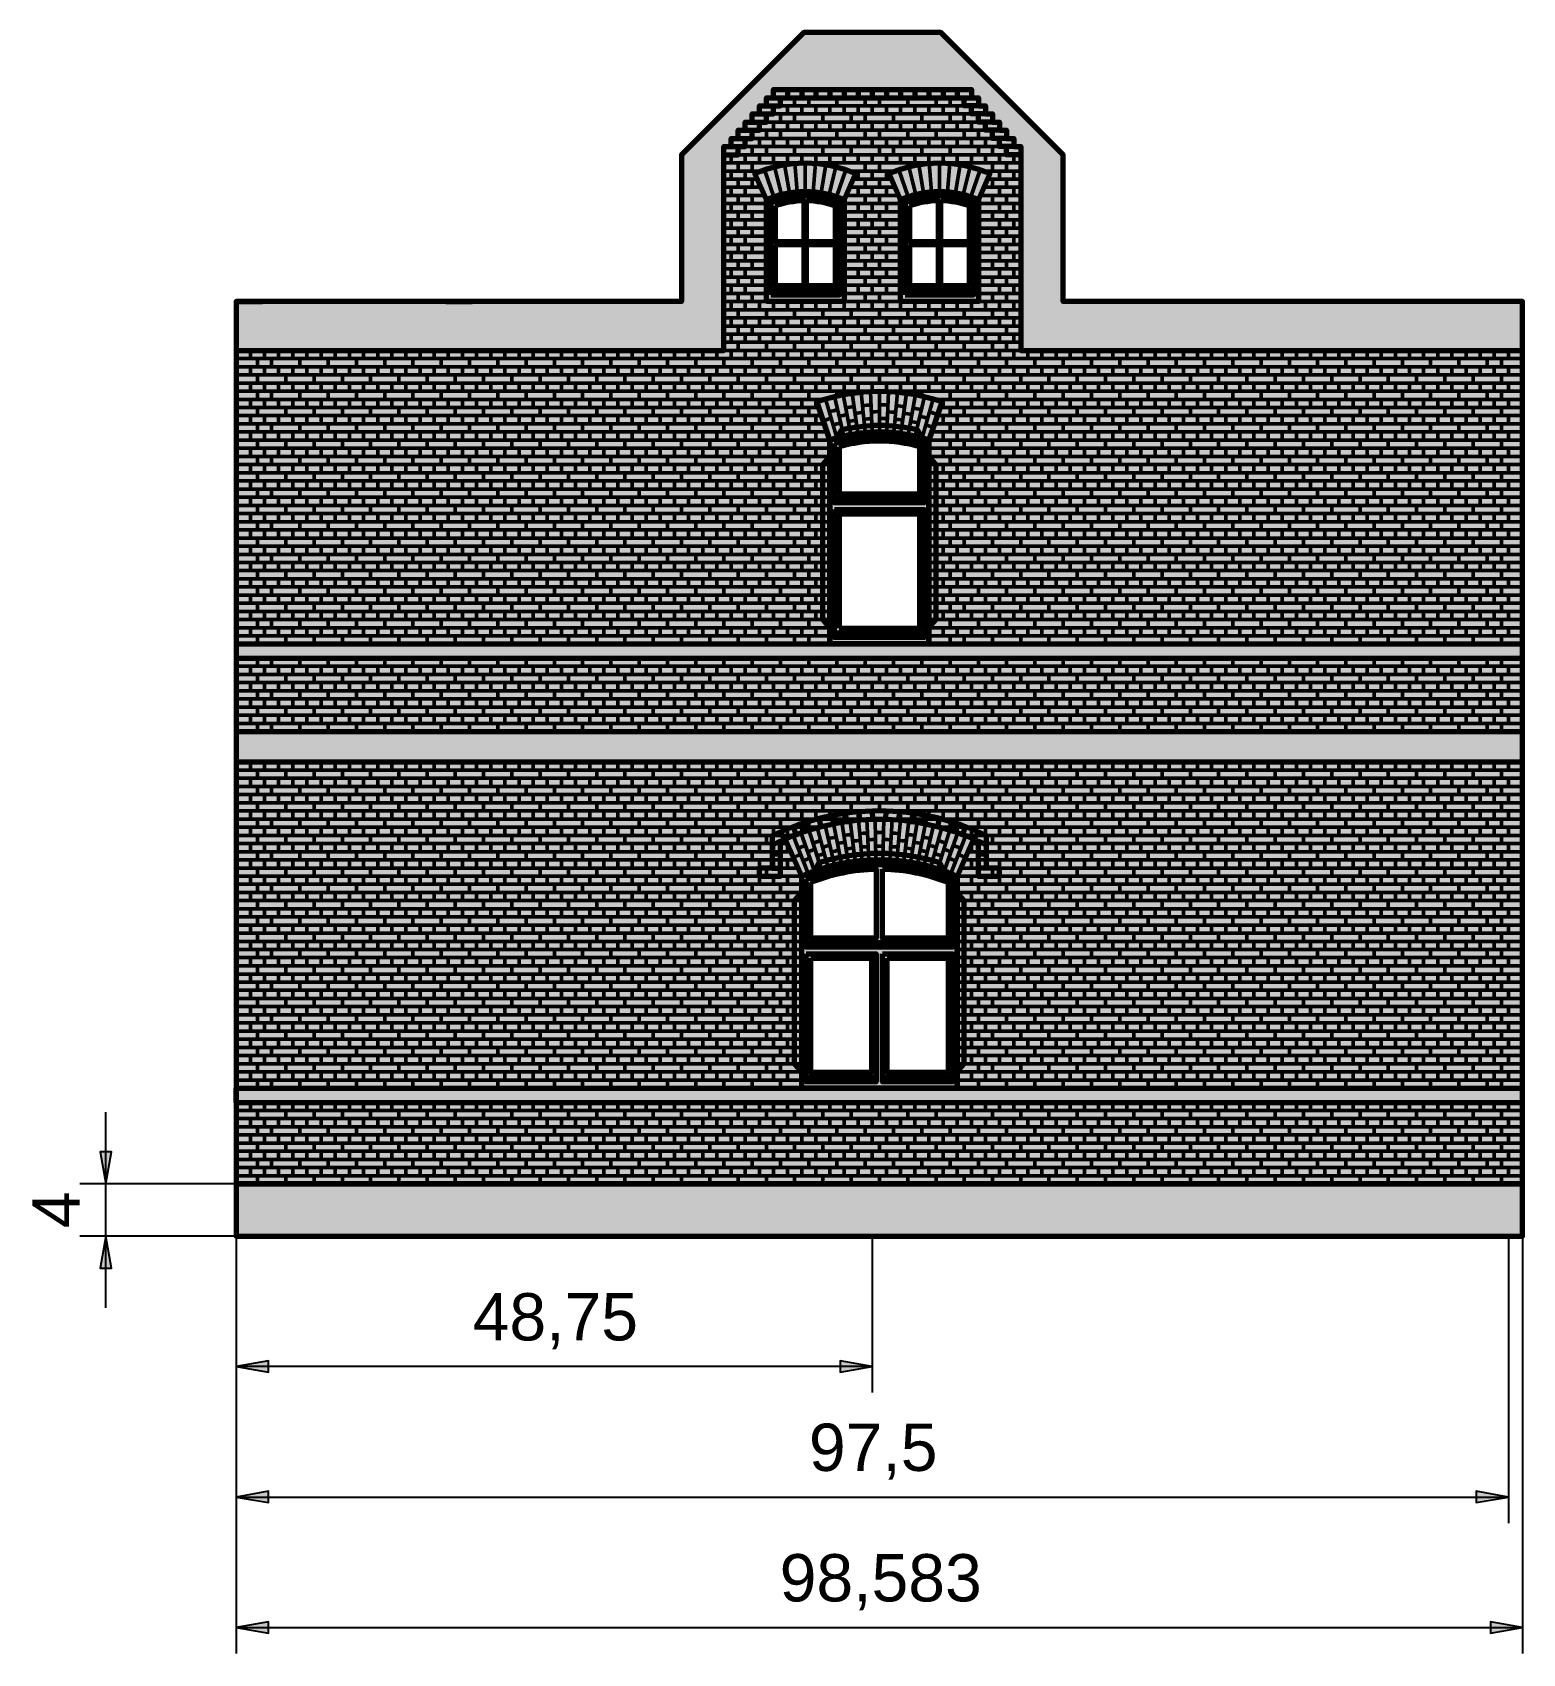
# Model space of a CAD drawing. Header units: millimetres. Extents: x 26 to 140, y 301 to 425.
import ezdxf

# ---------------------------------------------------------------- set-up
doc = ezdxf.new("R2010")
doc.units = ezdxf.units.MM
doc.linetypes.add('Volllinie', pattern=[0])
for name, color, linetype, lineweight, true_color in [('Bemaßungen', 178, 'Continuous', 25, 0x000000), ('Fenster', 178, 'Continuous', 70, 0x000000), ('Fundament', 178, 'Continuous', 25, 0x000000), ('Rot', 178, 'Continuous', 70, 0x000000), ('Schild', 178, 'Continuous', 70, 0x000000), ('Schwarz', 178, 'Continuous', 70, 0x000000), ('Zeichnung', 178, 'Continuous', 25, 0x000000)]:
    doc.layers.add(name, color=color, linetype=linetype, lineweight=lineweight, true_color=true_color)
doc.styles.add('textstyle11', font='')
doc.styles.add('textstyle12', font='')
doc.styles.add('textstyle13', font='')
doc.styles.add('textstyle14', font='')
doc.styles.get('textstyle11').set_extended_font_data('arial.ttf')
doc.styles.get('textstyle12').set_extended_font_data('arial.ttf')
doc.styles.get('textstyle13').set_extended_font_data('arial.ttf')
doc.styles.get('textstyle14').set_extended_font_data('arial.ttf')

msp = doc.modelspace()

# ---------------------------------------------------------------- texts
at = {"layer": 'Bemaßungen', "color": 5, "linetype": 'Volllinie', "lineweight": 25, "true_color": 0x0000ff, "style": 'textstyle14'}
msp.add_text('4', height=3.62, rotation=90, dxfattribs=at).set_placement((29.63, 333.15))
at = {"layer": 'Bemaßungen', "color": 5, "linetype": 'Volllinie', "lineweight": 25, "true_color": 0x0000ff}
for s, style, p in [('48,75', 'textstyle12', (59.75, 324.54)), ('97,5', 'textstyle13', (85.52, 314.54)), ('98,583', 'textstyle11', (83.28, 304.54))]:
    msp.add_text(s, height=3.625, dxfattribs=dict(at, style=style)).set_placement(p)

# ---------------------------------------------------------------- blocks, each defined once
blk = doc.blocks.new('$GROUP$2')
at = {"layer": 'Fenster', "linetype": 'ByBlock', "lineweight": -2}
h = blk.add_hatch(color=0, dxfattribs=at)
h.paths.add_polyline_path([(-2.28, 0.15), (-0.1, 0.15), (-0.1, -3.02), (-2.28, -3.02)], flags=0)
edge = h.paths.add_edge_path(flags=0)
edge.add_arc((0, -3.19), 6.71, 90.8536, 109.8478, ccw=False)
edge.add_line((-0.1, 3.52), (-0.1, 0.35))
edge.add_line((-0.1, 0.35), (-2.28, 0.35))
edge.add_line((-2.28, 0.35), (-2.28, 3.12))
edge = h.paths.add_edge_path(flags=0)
edge.add_arc((0, -3.19), 6.71, 70.1522, 89.1464, ccw=False)
edge.add_line((2.28, 3.12), (2.28, 0.35))
edge.add_line((2.28, 0.35), (0.1, 0.35))
edge.add_line((0.1, 0.35), (0.1, 3.52))
h.paths.add_polyline_path([(0.1, 0.15), (2.28, 0.15), (2.28, -3.02), (0.1, -3.02)], flags=0)
edge = h.paths.add_edge_path(flags=0)
edge.add_line((-2.98, -4.22), (-2.98, 3.59))
edge.add_arc((0, -3.19), 7.41, 66.3035, 113.6965, ccw=False)
edge.add_line((2.98, 3.59), (2.98, -4.22))
edge.add_line((2.98, -4.22), (-2.98, -4.22))
at = {"layer": 'Fenster', "color": 0, "linetype": 'ByBlock', "lineweight": -2, "flags": 128}
for points in [[(-2.98, -4.22), (-2.98, 3.59, -0.20979), (2.98, 3.59), (2.98, -4.22)], [(-2.28, 3.12, -0.083068), (-0.1, 3.52), (-0.1, 0.35), (-2.28, 0.35)], [(0.1, 3.52, -0.083068), (2.28, 3.12), (2.28, 0.35), (0.1, 0.35)]]:
    blk.add_lwpolyline(points, format="xyb", close=True, dxfattribs=at)
blk.add_lwpolyline([(-2.63, -3.72), (2.63, -3.72), (2.63, 3.36, 0.193064), (-2.63, 3.36), (-2.63, -3.72)], format="xyb", dxfattribs=at)
for points in [[(-2.28, 0.15), (-0.1, 0.15), (-0.1, -3.02), (-2.28, -3.02)], [(0.1, 0.15), (2.28, 0.15), (2.28, -3.02), (0.1, -3.02)]]:
    blk.add_lwpolyline(points, close=True, dxfattribs=at)
blk.add_lwpolyline([(-2.63, -3.37), (2.63, -3.37)], dxfattribs=at)
blk = doc.blocks.new('$GROUP$3')
at = {"layer": 'Fenster', "linetype": 'ByBlock', "lineweight": -2}
h = blk.add_hatch(color=0, dxfattribs=at)
edge = h.paths.add_edge_path(flags=0)
edge.add_line((-3.79, -8.12), (3.79, -8.12))
edge.add_line((3.79, -8.12), (3.79, 7.5))
edge.add_arc((0, -3.69), 11.81, 71.2796, 108.7204)
edge.add_line((-3.79, 7.5), (-3.79, -8.12))
h.paths.add_polyline_path([(-3.09, -6.92), (3.09, -6.92), (3.09, 1.84), (-3.09, 1.84)], flags=0)
edge = h.paths.add_edge_path(flags=0)
edge.add_line((-3.09, 6.99), (-3.09, 3.39))
edge.add_line((-3.09, 3.39), (3.09, 3.39))
edge.add_line((3.09, 3.39), (3.09, 6.99))
edge.add_arc((0, -3.69), 11.11, 73.8484, 106.1516)
at = {"layer": 'Fenster', "color": 0, "linetype": 'ByBlock', "lineweight": -2, "flags": 128}
for points in [[(-3.79, -8.12), (3.79, -8.12), (3.79, 7.5, 0.164835), (-3.79, 7.5)], [(-3.09, 6.99), (-3.09, 3.39), (3.09, 3.39), (3.09, 6.99, 0.141891), (-3.09, 6.99)]]:
    blk.add_lwpolyline(points, format="xyb", close=True, dxfattribs=at)
blk.add_lwpolyline([(-3.44, 7.25, -0.153653), (3.44, 7.25), (3.44, 2.69), (-3.44, 2.69), (-3.44, 7.25)], format="xyb", dxfattribs=at)
at = {"layer": 'Fenster', "color": 178, "linetype": 'Volllinie', "lineweight": 70, "ltscale": 2.8, "true_color": 0x000000, "flags": 128}
for points in [[(3.44, 3.04), (-3.44, 3.04)], [(-3.44, -7.27), (3.44, -7.27)]]:
    blk.add_lwpolyline(points, dxfattribs=at)
at = {"layer": 'Fenster', "color": 0, "linetype": 'ByBlock', "lineweight": -2, "flags": 128}
blk.add_lwpolyline([(-3.44, 2.19), (3.44, 2.19), (3.44, -7.62), (-3.44, -7.62), (-3.44, 2.19)], dxfattribs=at)
blk.add_lwpolyline([(-3.09, -6.92), (3.09, -6.92), (3.09, 1.84), (-3.09, 1.84)], close=True, dxfattribs=at)
blk = doc.blocks.new('$GROUP$4')
at = {"layer": 'Fenster', "linetype": 'ByBlock', "lineweight": -2}
h = blk.add_hatch(color=0, dxfattribs=at)
edge = h.paths.add_edge_path(flags=0)
edge.add_arc((0, -6.08), 14.13, 91.0141, 111.8546, ccw=False)
edge.add_line((-0.25, 8.05), (-0.25, 2.76))
edge.add_line((-0.25, 2.76), (-5.26, 2.76))
edge.add_line((-5.26, 2.76), (-5.26, 7.03))
edge = h.paths.add_edge_path(flags=0)
edge.add_arc((0, -6.08), 14.13, 68.1454, 88.9859, ccw=False)
edge.add_line((5.26, 7.03), (5.26, 2.76))
edge.add_line((5.26, 2.76), (0.25, 2.76))
edge.add_line((0.25, 2.76), (0.25, 8.05))
h.paths.add_polyline_path([(-5.26, 1.21), (-0.6, 1.21), (-0.6, -7.55), (-5.26, -7.55)], flags=0)
h.paths.add_polyline_path([(0.6, 1.21), (5.26, 1.21), (5.26, -7.55), (0.6, -7.55)], flags=0)
edge = h.paths.add_edge_path(flags=0)
edge.add_line((-5.96, -8.75), (5.96, -8.75))
edge.add_line((5.96, -8.75), (5.96, 7.5))
edge.add_arc((0, -6.08), 14.83, 66.3035, 113.6965)
edge.add_line((-5.96, 7.5), (-5.96, -8.75))
at = {"layer": 'Fenster', "color": 0, "linetype": 'ByBlock', "lineweight": -2, "flags": 128}
for points in [[(-5.96, -8.75), (5.96, -8.75), (5.96, 7.5, 0.20979), (-5.96, 7.5)], [(-5.26, 7.03, -0.091186), (-0.25, 8.05), (-0.25, 2.76), (-5.26, 2.76)], [(0.25, 8.05, -0.091186), (5.26, 7.03), (5.26, 2.76), (0.25, 2.76)]]:
    blk.add_lwpolyline(points, format="xyb", close=True, dxfattribs=at)
blk.add_lwpolyline([(-5.61, 7.27, -0.201588), (5.61, 7.27), (5.61, 2.06), (-5.61, 2.06), (-5.61, 7.27)], format="xyb", dxfattribs=at)
at = {"layer": 'Fenster', "flags": 128}
for points in [[(-5.61, 2.41), (5.61, 2.41)], [(-5.61, -7.9), (-0.25, -7.9)], [(0.25, -7.9), (5.61, -7.9)]]:
    blk.add_lwpolyline(points, dxfattribs=at)
at = {"layer": 'Fenster', "color": 0, "linetype": 'ByBlock', "lineweight": -2, "flags": 128}
for points in [[(-5.61, 1.56), (-0.25, 1.56), (-0.25, -8.25), (-5.61, -8.25), (-5.61, 1.56)], [(0.25, 1.56), (5.61, 1.56), (5.61, -8.25), (0.25, -8.25), (0.25, 1.56)]]:
    blk.add_lwpolyline(points, dxfattribs=at)
for points in [[(-5.26, 1.21), (-0.6, 1.21), (-0.6, -7.55), (-5.26, -7.55)], [(0.6, 1.21), (5.26, 1.21), (5.26, -7.55), (0.6, -7.55)]]:
    blk.add_lwpolyline(points, close=True, dxfattribs=at)
blk = doc.blocks.new('$GROUP$b')
at = {"layer": 'Rot'}
h = blk.add_hatch(color=256, dxfattribs=at)
edge = h.paths.add_edge_path(flags=0)
edge.add_line((-9.21, -2.5), (-7.58, -2.5))
edge.add_line((-7.58, -2.5), (-7.58, 0.19))
edge.add_arc((0, -16.08), 17.95, 65.0104, 114.9896, ccw=False)
edge.add_line((7.58, 0.19), (7.58, -2.5))
edge.add_line((7.58, -2.5), (9.21, -2.5))
edge.add_line((9.21, -2.5), (9.21, -1.87))
edge.add_line((9.21, -1.87), (8.21, -1.87))
edge.add_line((8.21, -1.87), (8.21, 0.59))
edge.add_arc((0, -16.08), 18.58, 63.7757, 116.2243)
edge.add_line((-8.21, 0.59), (-8.21, 0.59))
edge.add_line((-8.21, 0.59), (-8.21, -1.87))
edge.add_line((-8.21, -1.87), (-9.21, -1.87))
edge.add_line((-9.21, -1.87), (-9.21, -2.5))
at = {"layer": 'Schwarz', "color": 0, "linetype": 'ByBlock', "lineweight": -2, "flags": 128}
blk.add_lwpolyline([(-9.21, -2.5), (-7.58, -2.5), (-7.58, 0.19, -0.221599), (7.58, 0.19), (7.58, -2.5), (9.21, -2.5), (9.21, -1.87), (8.21, -1.87), (8.21, 0.59, 0.23293), (-8.21, 0.59), (-8.21, 0.59), (-8.21, -1.87), (-9.21, -1.87)], format="xyb", close=True, dxfattribs=at)
for points in [[(-0.5, 1.87), (-0.52, 2.49)], [(0.5, 1.87), (0.52, 2.49)], [(-6.38, 0.7), (-6.6, 1.29)], [(-5.43, 1.03), (-5.62, 1.63)], [(-4.47, 1.31), (-4.62, 1.92)], [(-3.49, 1.53), (-3.61, 2.15)], [(-2.5, 1.7), (-2.59, 2.32)], [(-1.5, 1.81), (-1.56, 2.43)], [(1.5, 1.81), (1.56, 2.43)], [(2.5, 1.7), (2.59, 2.32)], [(3.49, 1.53), (3.61, 2.15)], [(4.47, 1.31), (4.62, 1.92)], [(5.43, 1.03), (5.62, 1.63)], [(6.38, 0.7), (6.6, 1.29)], [(-7.3, 0.32), (-7.56, 0.89)], [(7.3, 0.32), (7.56, 0.89)], [(-8.21, -0.79), (-7.58, -0.79)], [(7.58, -0.79), (8.21, -0.79)], [(-8.21, -1.87), (-7.58, -1.87)], [(8.21, -1.87), (7.58, -1.87)]]:
    blk.add_lwpolyline(points, dxfattribs=at)
for points in [[(-7.58, 0.19, 0.009694), (-8.21, -0.11)], [(8.21, -0.11, 0.009694), (7.58, 0.19)]]:
    blk.add_lwpolyline(points, format="xyb", dxfattribs=at)
blk = doc.blocks.new('$GROUP$e')
at = {"layer": 'Schild', "linetype": 'ByBlock', "lineweight": -2, "true_color": 0x000000}
h = blk.add_hatch(color=178, dxfattribs=at)
h.paths.add_polyline_path([(-8.12, -2.81), (8.12, -2.81), (8.12, 2.81), (-8.12, 2.81)], flags=0)
h.paths.add_polyline_path([(-7.92, -2.61), (7.92, -2.61), (7.92, 2.61), (-7.92, 2.61)], flags=0)
at = {"layer": 'Schild', "linetype": 'ByBlock', "lineweight": -2, "true_color": 0xffffff}
blk.add_hatch(color=7, dxfattribs=at).paths.add_polyline_path([(-7.92, 2.61), (-7.92, -2.61), (7.92, -2.61), (7.92, 2.61)], flags=0)
at = {"layer": 'Schild', "true_color": 0x000000}
for points in [[(-5.36, 2), (-4.79, 2), (-4.36, -0.39), (-3.93, 2), (-3.36, 2), (-4.07, -2), (-4.65, -2), (-5.07, 0.4), (-5.5, -2), (-6.08, -2), (-6.79, 2), (-6.22, 2), (-5.79, -0.39)], [(0, 0.29), (0, 0.32), (0, 0.36), (0.01, 0.4), (0.02, 0.43), (0.03, 0.47), (0.04, 0.5), (0.06, 0.54), (0.07, 0.57), (0.09, 0.6), (0.11, 0.63), (0.14, 0.66), (0.16, 0.69), (0.19, 0.71), (0.21, 0.73), (0.24, 0.76), (0.27, 0.78), (0.31, 0.79), (0.34, 0.81), (0.38, 0.83), (0.41, 0.84), (0.45, 0.85), (0.49, 0.85), (0.53, 0.86), (0.57, 0.86), (0.61, 0.86), (0.64, 0.85), (0.68, 0.85), (0.72, 0.84), (0.75, 0.83), (0.79, 0.81), (0.82, 0.79), (0.86, 0.78), (0.89, 0.76), (0.92, 0.74), (0.95, 0.71), (0.97, 0.69), (1, 0.66), (1.02, 0.63), (1.04, 0.6), (1.06, 0.57), (1.08, 0.54), (1.09, 0.51), (1.11, 0.47), (1.12, 0.43), (1.13, 0.4), (1.13, 0.36), (1.14, 0.32), (1.14, 0.29), (1.14, 0), (0.56, 0), (0.56, 0.04), (0.55, 0.08), (0.54, 0.11), (0.53, 0.15), (0.51, 0.18), (0.48, 0.21), (0.46, 0.23), (0.43, 0.25), (0.39, 0.27), (0.36, 0.28), (0.32, 0.29), (0.28, 0.29), (0.24, 0.29), (0.2, 0.28), (0.17, 0.27), (0.13, 0.25), (0.1, 0.23), (0.08, 0.21), (0.05, 0.18), (0.03, 0.15), (0.02, 0.12), (0.01, 0.08), (0, 0.04), (0, 0), (0, -2), (-0.57, -2), (-0.57, 0.86), (-0.01, 0.86), (-0.01, 0.29)], [(5.93, 0.29), (5.89, 0.28), (5.85, 0.28), (5.82, 0.26), (5.78, 0.25), (5.75, 0.22), (5.73, 0.2), (5.7, 0.17), (5.68, 0.13), (5.67, 0.1), (5.66, 0.07), (5.65, 0.03), (5.65, 0), (5.64, 0), (5.64, -0.05), (5.65, -0.09), (5.66, -0.12), (5.68, -0.16), (5.7, -0.19), (5.73, -0.21), (5.75, -0.24), (5.79, -0.26), (5.82, -0.27), (5.85, -0.28), (5.89, -0.29), (5.93, -0.29), (5.98, -0.29), (6.03, -0.3), (6.08, -0.3), (6.13, -0.31), (6.17, -0.33), (6.22, -0.34), (6.26, -0.36), (6.31, -0.38), (6.35, -0.4), (6.39, -0.43), (6.43, -0.45), (6.47, -0.48), (6.5, -0.51), (6.54, -0.54), (6.57, -0.58), (6.6, -0.61), (6.63, -0.65), (6.65, -0.69), (6.68, -0.73), (6.7, -0.77), (6.72, -0.81), (6.74, -0.86), (6.75, -0.91), (6.77, -0.95), (6.78, -1), (6.78, -1.05), (6.79, -1.1), (6.79, -1.15), (6.79, -1.2), (6.78, -1.25), (6.78, -1.29), (6.77, -1.34), (6.76, -1.39), (6.74, -1.43), (6.72, -1.47), (6.7, -1.52), (6.68, -1.56), (6.66, -1.6), (6.63, -1.64), (6.61, -1.67), (6.58, -1.71), (6.54, -1.75), (6.51, -1.78), (6.48, -1.81), (6.44, -1.84), (6.4, -1.86), (6.36, -1.89), (6.32, -1.91), (6.27, -1.93), (6.23, -1.95), (6.18, -1.97), (6.13, -1.98), (6.08, -1.99), (6.03, -1.99), (5.98, -2), (5.93, -2), (5.88, -2), (5.83, -1.99), (5.78, -1.99), (5.73, -1.98), (5.68, -1.97), (5.63, -1.95), (5.59, -1.93), (5.55, -1.91), (5.5, -1.89), (5.46, -1.86), (5.43, -1.84), (5.39, -1.81), (5.35, -1.78), (5.32, -1.75), (5.29, -1.71), (5.26, -1.68), (5.23, -1.64), (5.21, -1.6), (5.18, -1.56), (5.16, -1.52), (5.14, -1.47), (5.12, -1.43), (5.11, -1.38), (5.1, -1.34), (5.09, -1.29), (5.08, -1.24), (5.08, -1.19), (5.07, -1.15), (5.64, -1.15), (5.64, -1.19), (5.65, -1.22), (5.66, -1.26), (5.68, -1.29), (5.7, -1.32), (5.72, -1.35), (5.75, -1.37), (5.78, -1.39), (5.81, -1.41), (5.85, -1.42), (5.89, -1.43), (5.93, -1.43), (5.93, -1.43), (5.97, -1.43), (6.01, -1.42), (6.05, -1.41), (6.08, -1.39), (6.11, -1.37), (6.14, -1.35), (6.16, -1.32), (6.19, -1.29), (6.2, -1.26), (6.21, -1.22), (6.22, -1.18), (6.22, -1.15), (6.22, -1.1), (6.21, -1.06), (6.2, -1.03), (6.18, -0.99), (6.16, -0.96), (6.14, -0.94), (6.11, -0.91), (6.07, -0.89), (6.04, -0.88), (6.01, -0.87), (5.97, -0.86), (5.93, -0.86), (5.93, -0.86), (5.88, -0.86), (5.83, -0.85), (5.78, -0.84), (5.73, -0.83), (5.68, -0.82), (5.63, -0.81), (5.59, -0.79), (5.55, -0.77), (5.5, -0.75), (5.46, -0.72), (5.43, -0.7), (5.39, -0.67), (5.35, -0.64), (5.32, -0.6), (5.29, -0.57), (5.26, -0.53), (5.23, -0.5), (5.21, -0.46), (5.18, -0.42), (5.16, -0.38), (5.14, -0.33), (5.12, -0.29), (5.11, -0.24), (5.1, -0.2), (5.09, -0.15), (5.08, -0.1), (5.08, -0.05), (5.07, 0), (5.07, 0), (5.08, 0.05), (5.08, 0.1), (5.09, 0.15), (5.1, 0.2), (5.11, 0.25), (5.12, 0.29), (5.14, 0.34), (5.16, 0.38), (5.19, 0.42), (5.21, 0.46), (5.24, 0.5), (5.27, 0.54), (5.3, 0.58), (5.33, 0.61), (5.36, 0.64), (5.4, 0.67), (5.44, 0.7), (5.47, 0.73), (5.51, 0.75), (5.56, 0.77), (5.6, 0.79), (5.64, 0.81), (5.69, 0.82), (5.74, 0.84), (5.78, 0.85), (5.83, 0.85), (5.88, 0.86), (5.93, 0.86), (5.98, 0.86), (6.03, 0.85), (6.08, 0.84), (6.13, 0.83), (6.17, 0.82), (6.22, 0.81), (6.26, 0.79), (6.31, 0.77), (6.35, 0.75), (6.39, 0.72), (6.43, 0.7), (6.47, 0.67), (6.5, 0.64), (6.54, 0.6), (6.57, 0.57), (6.6, 0.53), (6.63, 0.5), (6.65, 0.46), (6.68, 0.42), (6.7, 0.38), (6.72, 0.33), (6.74, 0.29), (6.75, 0.24), (6.77, 0.19), (6.78, 0.15), (6.78, 0.1), (6.79, 0.05), (6.79, 0), (6.22, 0), (6.22, 0.04), (6.21, 0.08), (6.2, 0.11), (6.18, 0.15), (6.16, 0.18), (6.14, 0.21), (6.11, 0.23), (6.07, 0.25), (6.04, 0.27), (6.01, 0.28), (5.97, 0.28), (5.93, 0.29)]]:
    blk.add_hatch(color=178, dxfattribs=at).paths.add_polyline_path(points, flags=0)
h = blk.add_hatch(color=178, dxfattribs=at)
h.paths.add_polyline_path([(2.5, -1.42), (2.54, -1.42), (2.58, -1.41), (2.62, -1.4), (2.65, -1.39), (2.68, -1.37), (2.71, -1.34), (2.74, -1.31), (2.76, -1.28), (2.77, -1.25), (2.79, -1.22), (2.79, -1.18), (2.79, -1.14), (2.79, -1.14), (2.78, 0), (2.78, 0.04), (2.77, 0.08), (2.76, 0.12), (2.75, 0.15), (2.73, 0.18), (2.7, 0.21), (2.68, 0.23), (2.65, 0.25), (2.61, 0.27), (2.58, 0.28), (2.54, 0.29), (2.5, 0.29), (2.46, 0.29), (2.43, 0.28), (2.39, 0.27), (2.36, 0.26), (2.33, 0.24), (2.31, 0.22), (2.28, 0.19), (2.26, 0.17), (2.24, 0.14), (2.23, 0.11), (2.22, 0.08), (2.21, 0.05), (2.21, -1.14), (2.21, -1.18), (2.22, -1.22), (2.23, -1.25), (2.24, -1.29), (2.26, -1.32), (2.29, -1.34), (2.32, -1.37), (2.35, -1.39), (2.38, -1.4), (2.42, -1.41), (2.46, -1.42), (2.5, -1.42)], flags=0)
h.paths.add_polyline_path([(3.36, -1.15), (3.35, -1.19), (3.35, -1.24), (3.34, -1.29), (3.33, -1.34), (3.32, -1.38), (3.31, -1.43), (3.29, -1.47), (3.27, -1.51), (3.25, -1.56), (3.23, -1.6), (3.2, -1.64), (3.17, -1.67), (3.14, -1.71), (3.11, -1.74), (3.08, -1.78), (3.04, -1.81), (3.01, -1.84), (2.97, -1.86), (2.93, -1.89), (2.88, -1.91), (2.84, -1.93), (2.79, -1.95), (2.75, -1.97), (2.7, -1.98), (2.65, -1.99), (2.6, -1.99), (2.55, -2), (2.5, -2), (2.45, -2), (2.39, -1.99), (2.35, -1.99), (2.3, -1.98), (2.25, -1.97), (2.2, -1.95), (2.16, -1.93), (2.12, -1.91), (2.07, -1.89), (2.03, -1.86), (2, -1.84), (1.96, -1.81), (1.92, -1.78), (1.89, -1.75), (1.86, -1.71), (1.83, -1.68), (1.8, -1.64), (1.78, -1.6), (1.75, -1.56), (1.73, -1.52), (1.71, -1.47), (1.69, -1.43), (1.68, -1.38), (1.67, -1.34), (1.66, -1.29), (1.65, -1.24), (1.65, -1.19), (1.65, -1.15), (1.65, 2), (2.21, 2), (2.22, 0.34), (2.22, 0.38), (2.22, 0.41), (2.23, 0.44), (2.24, 0.48), (2.26, 0.51), (2.27, 0.54), (2.29, 0.57), (2.31, 0.6), (2.33, 0.63), (2.35, 0.66), (2.37, 0.68), (2.4, 0.71), (2.43, 0.73), (2.45, 0.75), (2.48, 0.77), (2.51, 0.79), (2.54, 0.8), (2.58, 0.82), (2.61, 0.83), (2.64, 0.84), (2.68, 0.85), (2.71, 0.85), (2.75, 0.86), (2.79, 0.86), (2.83, 0.86), (2.86, 0.85), (2.9, 0.85), (2.94, 0.84), (2.97, 0.83), (3.01, 0.81), (3.04, 0.79), (3.07, 0.78), (3.11, 0.76), (3.13, 0.74), (3.16, 0.71), (3.19, 0.69), (3.21, 0.66), (3.23, 0.63), (3.26, 0.6), (3.28, 0.57), (3.29, 0.54), (3.31, 0.51), (3.32, 0.47), (3.33, 0.43), (3.34, 0.4), (3.35, 0.36), (3.35, 0.32), (3.36, 0.29)], flags=0)
h = blk.add_hatch(color=178, dxfattribs=at)
h.paths.add_polyline_path([(3.87, -2), (3.87, 0.86), (4.44, 0.86), (4.44, -2)], flags=0)
h.paths.add_polyline_path([(3.87, 1.14), (3.87, 1.72), (4.44, 1.72), (4.44, 1.14)], flags=0)
h = blk.add_hatch(color=178, dxfattribs=at)
h.paths.add_polyline_path([(-2.24, -1.15), (-2.24, -1.19), (-2.24, -1.22), (-2.22, -1.26), (-2.21, -1.29), (-2.19, -1.32), (-2.16, -1.35), (-2.13, -1.37), (-2.1, -1.39), (-2.07, -1.41), (-2.04, -1.42), (-2, -1.43), (-1.96, -1.43), (-1.95, -1.43), (-1.91, -1.43), (-1.88, -1.42), (-1.84, -1.41), (-1.81, -1.39), (-1.78, -1.37), (-1.75, -1.35), (-1.72, -1.32), (-1.7, -1.29), (-1.68, -1.26), (-1.67, -1.22), (-1.67, -1.18), (-1.66, -1.15), (-1.66, -0.97), (-1.66, -0.29), (-1.66, 0), (-1.67, 0.04), (-1.67, 0.08), (-1.68, 0.11), (-1.7, 0.15), (-1.72, 0.18), (-1.75, 0.21), (-1.78, 0.23), (-1.81, 0.25), (-1.84, 0.27), (-1.88, 0.28), (-1.91, 0.28), (-1.95, 0.29), (-1.96, 0.29), (-2, 0.28), (-2.04, 0.28), (-2.07, 0.27), (-2.1, 0.25), (-2.13, 0.23), (-2.16, 0.2), (-2.19, 0.18), (-2.21, 0.14), (-2.22, 0.11), (-2.24, 0.08), (-2.24, 0.04), (-2.24, 0)], flags=0)
h.paths.add_polyline_path([(-2.81, 0), (-2.81, 0.05), (-2.81, 0.1), (-2.8, 0.15), (-2.79, 0.2), (-2.78, 0.25), (-2.76, 0.29), (-2.74, 0.34), (-2.72, 0.38), (-2.7, 0.43), (-2.68, 0.47), (-2.65, 0.51), (-2.62, 0.54), (-2.59, 0.58), (-2.56, 0.61), (-2.52, 0.64), (-2.49, 0.67), (-2.45, 0.7), (-2.41, 0.73), (-2.37, 0.75), (-2.33, 0.77), (-2.29, 0.79), (-2.24, 0.81), (-2.2, 0.82), (-2.15, 0.84), (-2.1, 0.85), (-2.05, 0.85), (-2.01, 0.86), (-1.96, 0.86), (-1.91, 0.86), (-1.86, 0.85), (-1.81, 0.84), (-1.76, 0.83), (-1.71, 0.82), (-1.67, 0.81), (-1.62, 0.79), (-1.58, 0.77), (-1.54, 0.75), (-1.5, 0.72), (-1.46, 0.7), (-1.42, 0.67), (-1.38, 0.64), (-1.35, 0.6), (-1.32, 0.57), (-1.29, 0.53), (-1.26, 0.5), (-1.23, 0.46), (-1.21, 0.42), (-1.19, 0.38), (-1.16, 0.33), (-1.15, 0.29), (-1.13, 0.24), (-1.12, 0.19), (-1.11, 0.15), (-1.1, 0.1), (-1.1, 0.05), (-1.1, 0), (-1.1, -1.15), (-1.1, -1.19), (-1.1, -1.24), (-1.11, -1.29), (-1.12, -1.34), (-1.13, -1.38), (-1.14, -1.43), (-1.16, -1.47), (-1.18, -1.51), (-1.2, -1.56), (-1.23, -1.6), (-1.25, -1.64), (-1.28, -1.67), (-1.31, -1.71), (-1.34, -1.74), (-1.38, -1.78), (-1.41, -1.81), (-1.45, -1.84), (-1.49, -1.86), (-1.53, -1.89), (-1.57, -1.91), (-1.61, -1.93), (-1.66, -1.95), (-1.71, -1.97), (-1.75, -1.98), (-1.8, -1.99), (-1.85, -1.99), (-1.9, -2), (-1.96, -2), (-2.01, -2), (-2.06, -1.99), (-2.11, -1.99), (-2.16, -1.98), (-2.21, -1.97), (-2.25, -1.95), (-2.3, -1.93), (-2.34, -1.91), (-2.38, -1.89), (-2.42, -1.86), (-2.46, -1.84), (-2.5, -1.81), (-2.53, -1.78), (-2.57, -1.75), (-2.6, -1.71), (-2.63, -1.68), (-2.65, -1.64), (-2.68, -1.6), (-2.7, -1.56), (-2.73, -1.52), (-2.75, -1.47), (-2.76, -1.43), (-2.78, -1.38), (-2.79, -1.34), (-2.8, -1.29), (-2.81, -1.24), (-2.81, -1.19), (-2.81, -1.15), (-2.81, -0.27)], flags=0)

# ---------------------------------------------------------------- hatches: boundary and pattern name
at = {"layer": 'Bemaßungen', "linetype": 'Volllinie', "lineweight": 25, "true_color": 0x0000ff}
for points in [[(31.63, 336.54), (32.07, 339), (31.2, 339)], [(31.63, 332.54), (31.2, 330.08), (32.07, 330.08)], [(41.63, 322.54), (44.09, 322.11), (44.09, 322.98)], [(90.38, 322.54), (87.92, 322.98), (87.92, 322.11)], [(41.63, 312.54), (44.09, 312.11), (44.09, 312.98)], [(139.13, 312.54), (136.67, 312.98), (136.67, 312.11)], [(41.63, 302.54), (44.09, 302.11), (44.09, 302.98)], [(140.22, 302.54), (137.75, 302.98), (137.75, 302.11)]]:
    msp.add_hatch(color=5, dxfattribs=at).paths.add_polyline_path(points, flags=0)
at = {"layer": 'Fundament', "linetype": 'Volllinie', "lineweight": 50, "true_color": 0xccc4ba}
msp.add_hatch(color=9, dxfattribs=at).paths.add_polyline_path([(41.63, 332.54), (41.63, 336.54), (140.22, 336.54), (140.22, 332.54)], flags=0)
at = {"layer": 'Rot', "linetype": 'Volllinie', "lineweight": 70, "true_color": 0xcc3300}
h = msp.add_hatch(color=22, dxfattribs=at)
edge = h.paths.add_edge_path(flags=0)
edge.add_line((84.97, 343.88), (84.97, 360.13))
edge.add_arc((90.92, 346.55), 14.83, 66.3035, 113.6965, ccw=False)
edge.add_line((96.88, 360.13), (96.88, 343.88))
edge.add_line((96.88, 343.88), (84.97, 343.88))
edge = h.paths.add_edge_path(flags=0)
edge.add_line((87.13, 377.92), (87.13, 393.54))
edge.add_arc((90.92, 382.35), 11.81, 71.2796, 108.7204, ccw=False)
edge.add_line((94.72, 393.54), (94.72, 377.92))
edge.add_line((94.72, 377.92), (87.13, 377.92))
edge = h.paths.add_edge_path(flags=0)
edge.add_line((82.26, 404.17), (82.26, 411.98))
edge.add_arc((85.24, 405.19), 7.41, 66.3035, 113.6965, ccw=False)
edge.add_line((88.22, 411.98), (88.22, 404.17))
edge.add_line((88.22, 404.17), (82.26, 404.17))
edge = h.paths.add_edge_path(flags=0)
edge.add_line((92.55, 404.17), (92.55, 411.98))
edge.add_arc((95.53, 405.19), 7.41, 66.3035, 113.6965, ccw=False)
edge.add_line((98.51, 411.98), (98.51, 404.17))
edge.add_line((98.51, 404.17), (92.55, 404.17))
h.paths.add_polyline_path([(41.63, 336.54), (140.22, 336.54), (140.22, 404.17), (105.01, 404.17), (105.01, 415.42), (95.63, 424.79), (85.13, 424.79), (75.76, 415.42), (75.76, 404.17), (41.63, 404.17)], flags=0)

# ---------------------------------------------------------------- linework, layer by layer
at = {"layer": 'Bemaßungen', "color": 5, "linetype": 'Continuous', "lineweight": 25, "true_color": 0x0000ff, "flags": 128}
for points in [[(31.63, 327.04), (31.63, 342.04)], [(90.38, 322.54), (41.63, 322.54)], [(41.63, 312.54), (139.13, 312.54)], [(41.63, 302.54), (140.22, 302.54)]]:
    msp.add_lwpolyline(points, dxfattribs=at)
at = {"layer": 'Bemaßungen', "color": 5, "linetype": 'Volllinie', "lineweight": 25, "true_color": 0x0000ff, "flags": 128}
for points in [[(31.63, 336.54), (32.07, 339), (31.2, 339)], [(31.63, 332.54), (31.2, 330.08), (32.07, 330.08)], [(41.63, 322.54), (44.09, 322.11), (44.09, 322.98)], [(90.38, 322.54), (87.92, 322.98), (87.92, 322.11)], [(41.63, 312.54), (44.09, 312.11), (44.09, 312.98)], [(139.13, 312.54), (136.67, 312.98), (136.67, 312.11)], [(41.63, 302.54), (44.09, 302.11), (44.09, 302.98)], [(140.22, 302.54), (137.75, 302.98), (137.75, 302.11)]]:
    msp.add_lwpolyline(points, close=True, dxfattribs=at)
for points in [[(41.63, 336.54), (29.63, 336.54)], [(41.63, 332.54), (29.63, 332.54)], [(41.63, 332.54), (41.63, 300.54)], [(41.63, 332.54), (41.63, 320.54)], [(41.63, 332.54), (41.63, 310.54)], [(90.38, 332.54), (90.38, 320.54)], [(139.13, 332.54), (139.13, 310.54)], [(140.22, 332.54), (140.22, 300.54)]]:
    msp.add_lwpolyline(points, dxfattribs=at)
at = {"layer": 'Schwarz'}
for p, q in [((41.63, 404.17), (43.63, 404.17)), ((57.7, 404.17), (59.7, 404.17))]:
    msp.add_line(p, q, dxfattribs=at)
at = {"layer": 'Schwarz', "flags": 128}
msp.add_lwpolyline([(41.63, 336.54), (140.22, 336.54), (140.22, 404.17), (105.01, 404.17), (105.01, 415.42), (95.63, 424.79), (85.13, 424.79), (75.76, 415.42), (75.76, 404.17), (41.63, 404.17)], close=True, dxfattribs=at)
at = {"layer": 'Schwarz', "color": 178, "linetype": 'Volllinie', "lineweight": 70, "true_color": 0x000000, "flags": 128}
for points in [[(41.63, 400.42), (79.01, 400.42), (79.01, 415.42), (79.01, 416.04), (79.55, 416.04), (79.55, 416.67), (80.09, 416.67), (80.09, 416.67), (80.09, 417.29), (80.63, 417.29), (80.63, 417.92), (81.17, 417.92), (81.17, 418.54), (81.72, 418.54), (81.72, 419.17), (82.26, 419.17), (82.26, 419.17), (82.26, 419.79), (82.8, 419.79), (82.8, 420.42), (97.97, 420.42), (97.97, 419.79), (98.51, 419.79), (98.51, 419.17), (99.05, 419.17), (99.05, 419.17), (99.05, 418.54), (99.59, 418.54), (99.59, 418.54), (99.59, 417.92), (100.13, 417.92), (100.13, 417.92), (100.13, 417.29), (100.67, 417.29), (100.67, 416.67), (101.22, 416.67), (101.22, 416.67), (101.22, 416.04), (101.76, 416.04), (101.76, 415.42), (101.76, 400.42), (140.22, 400.42)], [(83.88, 420.42), (83.88, 419.79)], [(84.97, 420.42), (84.97, 419.79)], [(86.05, 420.42), (86.05, 419.79)], [(87.13, 420.42), (87.13, 419.79)], [(88.22, 420.42), (88.22, 419.79)], [(89.3, 420.42), (89.3, 419.79)], [(90.38, 420.42), (90.38, 419.79)], [(91.47, 420.42), (91.47, 419.79)], [(92.55, 420.42), (92.55, 419.79)], [(93.63, 420.42), (93.63, 419.79)], [(94.72, 420.42), (94.72, 419.79)], [(95.8, 420.42), (95.8, 419.79)], [(96.88, 420.42), (96.88, 419.79)], [(81.72, 418.54), (82.8, 418.54), (82.8, 419.17)], [(82.26, 419.17), (83.34, 419.17), (83.34, 419.79)], [(82.8, 419.79), (97.97, 419.79)], [(98.51, 419.17), (97.42, 419.17), (97.42, 419.79)], [(99.05, 418.54), (97.97, 418.54), (97.97, 419.17)], [(80.63, 417.29), (81.72, 417.29), (81.72, 417.92)], [(81.17, 417.92), (82.26, 417.92), (82.26, 418.54)], [(99.59, 417.92), (98.51, 417.92), (98.51, 418.54)], [(100.13, 417.29), (99.05, 417.29), (99.05, 417.92)], [(79.55, 416.04), (80.63, 416.04), (80.63, 416.67)], [(80.09, 416.67), (81.17, 416.67), (81.17, 417.29)], [(100.67, 416.67), (99.59, 416.67), (99.59, 417.29)], [(101.22, 416.04), (100.13, 416.04), (100.13, 416.67)], [(79.01, 415.42), (80.09, 415.42), (80.09, 416.04)], [(101.76, 415.42), (100.67, 415.42), (100.67, 416.04)], [(87.13, 379.17), (86.59, 379.79), (86.59, 391.67), (87.13, 392.29)], [(94.72, 379.17), (95.26, 379.79), (95.26, 391.67), (94.72, 392.29)], [(41.63, 371.21), (140.22, 371.21)], [(84.97, 345.13), (84.42, 345.75), (84.42, 358.25), (84.97, 358.88)], [(96.88, 345.13), (97.42, 345.75), (97.42, 358.25), (96.88, 358.88)], [(41.63, 342.79), (41.63, 343.88)]]:
    msp.add_lwpolyline(points, dxfattribs=at)
for points in [[(82.26, 411.98), (81.38, 413.98, -0.20979), (89.1, 413.98), (88.22, 411.98)], [(92.55, 411.98), (91.67, 413.98, -0.20979), (99.39, 413.98), (98.51, 411.98)], [(87.13, 393.54), (86.13, 396.5), (86.13, 396.5, -0.164835), (95.72, 396.5), (95.72, 396.5), (94.72, 393.54)], [(87.66, 393.71), (88.07, 394.35, -0.117223), (93.78, 394.35), (94.19, 393.71)], [(85.96, 360.52), (86.31, 361.18, -0.154047), (95.54, 361.18), (95.89, 360.52)]]:
    msp.add_lwpolyline(points, format="xyb", dxfattribs=at)
at = {"layer": 'Schwarz', "flags": 128}
for points in [[(82.26, 404.17), (82.26, 411.98, -0.20979), (88.22, 411.98), (88.22, 404.17)], [(92.55, 404.17), (92.55, 411.98, -0.20979), (98.51, 411.98), (98.51, 404.17)], [(87.13, 377.92), (87.13, 393.54, -0.164835), (94.72, 393.54), (94.72, 377.92)], [(84.97, 343.88), (84.97, 360.13, -0.20979), (96.88, 360.13), (96.88, 343.88)]]:
    msp.add_lwpolyline(points, format="xyb", close=True, dxfattribs=at)
for points in [[(41.63, 377.92), (87.13, 377.92)], [(94.72, 377.92), (140.22, 377.92)], [(41.63, 376.83), (140.22, 376.83)], [(41.63, 368.88), (140.22, 368.88)], [(41.63, 343.88), (84.97, 343.88)], [(96.88, 343.88), (140.22, 343.88)], [(41.63, 342.79), (140.22, 342.79)]]:
    msp.add_lwpolyline(points, dxfattribs=at)
at = {"layer": 'Schwarz', "color": 178, "linetype": 'Volllinie', "lineweight": 70, "ltscale": 2.8, "true_color": 0x000000, "flags": 128}
for points in [[(84.97, 360.13), (83.71, 362.99)], [(98.14, 362.99), (96.88, 360.13)]]:
    msp.add_lwpolyline(points, dxfattribs=at)
at = {"layer": 'Schwarz', "color": 178, "linetype": 'Volllinie', "lineweight": 70, "true_color": 0x000000, "flags": 128}
msp.add_lwpolyline([(41.63, 336.54), (41.63, 332.54), (140.22, 332.54), (140.22, 336.54)], close=True, dxfattribs=at)
at = {"layer": 'Zeichnung'}
for p, q in [((44.88, 397.92), (44.88, 397.29)), ((41.63, 396.67), (42.72, 396.67)), ((50.84, 396.67), (50.84, 397.29)), ((45.97, 395.42), (52.47, 395.42)), ((43.26, 393.54), (47.59, 393.54))]:
    msp.add_line(p, q, dxfattribs=at)
at = {"layer": 'Zeichnung', "color": 1, "linetype": 'Volllinie', "lineweight": 50, "true_color": 0xff0000, "flags": 128}
for points in [[(83.34, 419.17), (97.42, 419.17)], [(83.88, 418.54), (83.88, 419.17)], [(84.42, 419.17), (84.42, 419.79)], [(84.97, 418.54), (84.97, 419.17)], [(85.51, 419.79), (85.51, 419.17)], [(86.05, 418.54), (86.05, 419.17)], [(87.13, 418.54), (87.13, 419.17)], [(87.67, 419.79), (87.67, 419.17)], [(88.22, 418.54), (88.22, 419.17)], [(89.3, 418.54), (89.3, 419.17)], [(89.84, 419.17), (89.84, 419.79)], [(90.38, 418.54), (90.38, 419.17)], [(90.92, 419.17), (90.92, 419.79)], [(91.47, 418.54), (91.47, 419.17)], [(92.55, 418.54), (92.55, 419.17)], [(93.09, 419.79), (93.09, 419.17)], [(93.63, 418.54), (93.63, 419.17)], [(94.72, 418.54), (94.72, 419.17)], [(95.26, 419.79), (95.26, 419.17)], [(95.8, 418.54), (95.8, 419.17)], [(96.34, 419.17), (96.34, 419.79)], [(96.88, 418.54), (96.88, 419.17)], [(82.26, 417.92), (98.51, 417.92)], [(82.8, 418.54), (97.97, 418.54)], [(82.8, 417.29), (82.8, 417.92)], [(83.34, 417.92), (83.34, 418.54)], [(83.88, 417.29), (83.88, 417.92)], [(84.42, 418.54), (84.42, 417.92)], [(84.97, 417.29), (84.97, 417.92)], [(86.05, 417.29), (86.05, 417.92)], [(86.59, 418.54), (86.59, 417.92)], [(87.13, 417.29), (87.13, 417.92)], [(88.22, 417.29), (88.22, 417.92)], [(88.76, 418.54), (88.76, 417.92)], [(89.3, 417.29), (89.3, 417.92)], [(89.84, 417.92), (89.84, 418.54)], [(90.38, 417.29), (90.38, 417.92)], [(91.47, 417.29), (91.47, 417.92)], [(92.01, 418.54), (92.01, 417.92)], [(92.55, 417.29), (92.55, 417.92)], [(93.63, 417.29), (93.63, 417.92)], [(94.17, 418.54), (94.17, 417.92)], [(94.72, 417.29), (94.72, 417.92)], [(95.8, 417.29), (95.8, 417.92)], [(96.34, 418.54), (96.34, 417.92)], [(96.88, 417.29), (96.88, 417.92)], [(97.42, 418.54), (97.42, 417.92)], [(97.97, 417.29), (97.97, 417.92)], [(81.17, 416.67), (99.59, 416.67)], [(81.72, 417.29), (99.05, 417.29)], [(81.72, 416.04), (81.72, 416.67)], [(82.26, 416.67), (82.26, 417.29)], [(82.8, 416.04), (82.8, 416.67)], [(83.34, 417.29), (83.34, 416.67)], [(83.88, 416.04), (83.88, 416.67)], [(84.97, 416.04), (84.97, 416.67)], [(85.51, 417.29), (85.51, 416.67)], [(86.05, 416.04), (86.05, 416.67)], [(87.13, 416.04), (87.13, 416.67)], [(87.67, 417.29), (87.67, 416.67)], [(88.22, 416.04), (88.22, 416.67)], [(89.3, 416.04), (89.3, 416.67)], [(89.84, 416.67), (89.84, 417.29)], [(90.38, 416.04), (90.38, 416.67)], [(90.92, 416.67), (90.92, 417.29)], [(91.47, 416.04), (91.47, 416.67)], [(92.55, 416.04), (92.55, 416.67)], [(93.09, 417.29), (93.09, 416.67)], [(93.63, 416.04), (93.63, 416.67)], [(94.72, 416.04), (94.72, 416.67)], [(95.26, 417.29), (95.26, 416.67)], [(95.8, 416.04), (95.8, 416.67)], [(96.88, 416.04), (96.88, 416.67)], [(97.42, 417.29), (97.42, 416.67)], [(97.97, 416.04), (97.97, 416.67)], [(98.51, 417.29), (98.51, 416.67)], [(99.05, 416.04), (99.05, 416.67)], [(79.55, 414.79), (79.55, 415.42)], [(80.09, 415.42), (100.67, 415.42)], [(80.63, 416.04), (100.13, 416.04)], [(80.63, 414.79), (80.63, 415.42)], [(81.17, 415.42), (81.17, 416.04)], [(81.72, 414.79), (81.72, 415.42)], [(82.26, 416.04), (82.26, 415.42)], [(82.8, 414.79), (82.8, 415.42)], [(83.88, 414.79), (83.88, 415.42)], [(84.42, 416.04), (84.42, 415.42)], [(84.97, 414.79), (84.97, 415.42)], [(86.05, 414.79), (86.05, 415.42)], [(86.59, 416.04), (86.59, 415.42)], [(87.13, 414.79), (87.13, 415.42)], [(88.22, 414.79), (88.22, 415.42)], [(88.76, 416.04), (88.76, 415.42)], [(89.3, 414.79), (89.3, 415.42)], [(90.38, 414.79), (90.38, 415.42)], [(90.92, 415.42), (90.92, 416.04)], [(91.47, 414.79), (91.47, 415.42)], [(92.01, 416.04), (92.01, 415.42)], [(92.55, 414.79), (92.55, 415.42)], [(93.63, 414.79), (93.63, 415.42)], [(94.17, 416.04), (94.17, 415.42)], [(94.72, 414.79), (94.72, 415.42)], [(95.8, 414.79), (95.8, 415.42)], [(96.34, 416.04), (96.34, 415.42)], [(96.88, 414.79), (96.88, 415.42)], [(97.97, 414.79), (97.97, 415.42)], [(98.51, 416.04), (98.51, 415.42)], [(99.05, 414.79), (99.05, 415.42)], [(99.59, 416.04), (99.59, 415.42)], [(100.13, 414.79), (100.13, 415.42)], [(101.22, 414.79), (101.22, 415.42)], [(79.01, 414.79), (101.76, 414.79)], [(79.01, 414.17), (81.83, 414.17)], [(79.55, 413.54), (79.55, 414.17)], [(80.09, 414.17), (80.09, 414.79)], [(80.63, 413.54), (80.63, 414.17)], [(81.17, 414.79), (81.17, 414.17)], [(82.83, 412.2), (82.12, 414.27)], [(83.42, 412.38), (82.88, 414.5)], [(83.34, 414.79), (83.34, 414.6)], [(84.02, 412.5), (83.66, 414.66)], [(84.62, 412.58), (84.44, 414.76)], [(85.24, 412.6), (85.24, 414.79)], [(85.51, 414.79), (85.51, 414.79)], [(85.85, 412.58), (86.03, 414.76)], [(86.46, 412.5), (86.82, 414.66)], [(87.06, 412.38), (87.59, 414.5)], [(87.64, 412.2), (88.36, 414.27)], [(87.67, 414.79), (87.67, 414.48)], [(88.64, 414.17), (92.12, 414.17)], [(89.3, 413.54), (89.3, 414.17)], [(89.84, 414.17), (89.84, 414.79)], [(90.38, 413.54), (90.38, 414.17)], [(90.92, 414.17), (90.92, 414.79)], [(91.47, 413.54), (91.47, 414.17)], [(93.12, 412.2), (92.41, 414.27)], [(93.09, 414.79), (93.09, 414.48)], [(93.71, 412.38), (93.17, 414.5)], [(94.31, 412.5), (93.95, 414.66)], [(94.92, 412.58), (94.74, 414.76)], [(95.26, 414.79), (95.26, 414.79)], [(95.53, 412.6), (95.53, 414.79)], [(96.14, 412.58), (96.32, 414.76)], [(96.75, 412.5), (97.11, 414.66)], [(97.35, 412.38), (97.89, 414.5)], [(97.42, 414.79), (97.42, 414.6)], [(97.94, 412.2), (98.65, 414.27)], [(98.94, 414.17), (101.76, 414.17)], [(99.59, 414.79), (99.59, 414.17)], [(100.13, 413.54), (100.13, 414.17)], [(100.67, 414.79), (100.67, 414.17)], [(101.22, 413.54), (101.22, 414.17)], [(79.01, 413.54), (81.57, 413.54)], [(79.01, 412.92), (81.85, 412.92)], [(79.55, 412.29), (79.55, 412.92)], [(80.09, 412.92), (80.09, 413.54)], [(80.63, 412.29), (80.63, 412.92)], [(81.17, 412.92), (81.17, 413.54)], [(88.63, 412.92), (92.14, 412.92)], [(88.9, 413.54), (91.86, 413.54)], [(89.3, 412.29), (89.3, 412.92)], [(89.84, 412.92), (89.84, 413.54)], [(90.38, 412.29), (90.38, 412.92)], [(90.92, 413.54), (90.92, 412.92)], [(91.47, 412.29), (91.47, 412.92)], [(98.92, 412.92), (101.76, 412.92)], [(99.19, 413.54), (101.76, 413.54)], [(99.59, 413.54), (99.59, 412.92)], [(100.13, 412.29), (100.13, 412.92)], [(100.67, 412.92), (100.67, 413.54)], [(101.22, 412.29), (101.22, 412.92)], [(79.01, 412.29), (82.12, 412.29)], [(79.01, 411.67), (82.26, 411.67)], [(79.55, 411.04), (79.55, 411.67)], [(80.09, 411.67), (80.09, 412.29)], [(80.63, 411.04), (80.63, 411.67)], [(81.17, 411.67), (81.17, 412.29)], [(88.22, 411.67), (92.55, 411.67)], [(88.35, 412.29), (92.41, 412.29)], [(89.3, 411.04), (89.3, 411.67)], [(89.84, 411.67), (89.84, 412.29)], [(90.38, 411.04), (90.38, 411.67)], [(90.92, 411.67), (90.92, 412.29)], [(91.47, 411.04), (91.47, 411.67)], [(98.51, 411.67), (101.76, 411.67)], [(98.64, 412.29), (101.76, 412.29)], [(99.59, 411.67), (99.59, 412.29)], [(100.13, 411.04), (100.13, 411.67)], [(100.67, 411.67), (100.67, 412.29)], [(101.22, 411.04), (101.22, 411.67)], [(79.01, 411.04), (82.26, 411.04)], [(79.01, 410.42), (82.26, 410.42)], [(79.55, 409.79), (79.55, 410.42)], [(80.09, 410.42), (80.09, 411.04)], [(80.63, 409.79), (80.63, 410.42)], [(81.17, 410.42), (81.17, 411.04)], [(88.22, 411.04), (92.55, 411.04)], [(88.22, 410.42), (92.55, 410.42)], [(89.3, 409.79), (89.3, 410.42)], [(89.84, 410.42), (89.84, 411.04)], [(90.38, 409.79), (90.38, 410.42)], [(90.92, 410.42), (90.92, 411.04)], [(91.47, 409.79), (91.47, 410.42)], [(98.51, 411.04), (101.76, 411.04)], [(98.51, 410.42), (101.76, 410.42)], [(99.59, 410.42), (99.59, 411.04)], [(100.13, 409.79), (100.13, 410.42)], [(100.67, 410.42), (100.67, 411.04)], [(101.22, 409.79), (101.22, 410.42)], [(79.01, 409.79), (82.26, 409.79)], [(79.01, 409.17), (82.26, 409.17)], [(79.55, 408.54), (79.55, 409.17)], [(80.09, 409.17), (80.09, 409.79)], [(80.63, 408.54), (80.63, 409.17)], [(81.17, 409.17), (81.17, 409.79)], [(88.22, 409.79), (92.55, 409.79)], [(88.22, 409.17), (92.55, 409.17)], [(89.3, 408.54), (89.3, 409.17)], [(89.84, 409.17), (89.84, 409.79)], [(90.38, 408.54), (90.38, 409.17)], [(90.92, 409.17), (90.92, 409.79)], [(91.47, 408.54), (91.47, 409.17)], [(98.51, 409.79), (101.76, 409.79)], [(98.51, 409.17), (101.76, 409.17)], [(99.59, 409.17), (99.59, 409.79)], [(100.13, 408.54), (100.13, 409.17)], [(100.67, 409.17), (100.67, 409.79)], [(101.22, 408.54), (101.22, 409.17)], [(79.01, 408.54), (82.26, 408.54)], [(79.01, 407.92), (82.26, 407.92)], [(79.55, 407.29), (79.55, 407.92)], [(80.09, 407.92), (80.09, 408.54)], [(80.63, 407.29), (80.63, 407.92)], [(81.17, 407.92), (81.17, 408.54)], [(88.22, 408.54), (92.55, 408.54)], [(88.22, 407.92), (92.55, 407.92)], [(89.3, 407.29), (89.3, 407.92)], [(89.84, 407.92), (89.84, 408.54)], [(90.38, 407.29), (90.38, 407.92)], [(90.92, 407.92), (90.92, 408.54)], [(91.47, 407.29), (91.47, 407.92)], [(98.51, 408.54), (101.76, 408.54)], [(98.51, 407.92), (101.76, 407.92)], [(99.59, 407.92), (99.59, 408.54)], [(100.13, 407.29), (100.13, 407.92)], [(100.67, 407.92), (100.67, 408.54)], [(101.22, 407.29), (101.22, 407.92)], [(79.01, 407.29), (82.26, 407.29)], [(79.01, 406.67), (82.26, 406.67)], [(79.55, 406.04), (79.55, 406.67)], [(80.09, 406.67), (80.09, 407.29)], [(80.63, 406.04), (80.63, 406.67)], [(81.17, 406.67), (81.17, 407.29)], [(88.22, 407.29), (92.55, 407.29)], [(88.22, 406.67), (92.55, 406.67)], [(89.3, 406.04), (89.3, 406.67)], [(89.84, 406.67), (89.84, 407.29)], [(90.38, 406.04), (90.38, 406.67)], [(90.92, 406.67), (90.92, 407.29)], [(91.47, 406.04), (91.47, 406.67)], [(98.51, 407.29), (101.76, 407.29)], [(98.51, 406.67), (101.76, 406.67)], [(99.59, 406.67), (99.59, 407.29)], [(100.13, 406.04), (100.13, 406.67)], [(100.67, 406.67), (100.67, 407.29)], [(101.22, 406.04), (101.22, 406.67)], [(79.01, 406.04), (82.26, 406.04)], [(79.01, 405.42), (82.26, 405.42)], [(79.55, 404.79), (79.55, 405.42)], [(80.09, 405.42), (80.09, 406.04)], [(80.63, 404.79), (80.63, 405.42)], [(81.17, 405.42), (81.17, 406.04)], [(88.22, 406.04), (92.55, 406.04)], [(88.22, 405.42), (92.55, 405.42)], [(89.3, 404.79), (89.3, 405.42)], [(89.84, 405.42), (89.84, 406.04)], [(90.38, 404.79), (90.38, 405.42)], [(90.92, 405.42), (90.92, 406.04)], [(91.47, 404.79), (91.47, 405.42)], [(98.51, 406.04), (101.76, 406.04)], [(98.51, 405.42), (101.76, 405.42)], [(99.59, 405.42), (99.59, 406.04)], [(100.13, 404.79), (100.13, 405.42)], [(100.67, 405.42), (100.67, 406.04)], [(101.22, 404.79), (101.22, 405.42)], [(79.01, 404.79), (82.26, 404.79)], [(79.01, 404.17), (82.26, 404.17)], [(79.55, 404.17), (79.55, 403.54)], [(80.09, 404.17), (80.09, 404.79)], [(80.63, 404.17), (80.63, 403.54)], [(81.17, 404.17), (81.17, 404.79)], [(81.72, 404.17), (81.72, 403.54)], [(82.8, 404.17), (82.8, 403.54)], [(83.88, 404.17), (83.88, 403.54)], [(84.97, 404.17), (84.97, 403.54)], [(86.05, 404.17), (86.05, 403.54)], [(87.13, 404.17), (87.13, 403.54)], [(88.22, 404.79), (92.55, 404.79)], [(88.22, 404.17), (88.22, 403.54)], [(88.22, 404.17), (92.55, 404.17)], [(89.3, 404.17), (89.3, 403.54)], [(89.84, 404.17), (89.84, 404.79)], [(90.38, 404.17), (90.38, 403.54)], [(90.92, 404.17), (90.92, 404.79)], [(91.47, 404.17), (91.47, 403.54)], [(92.55, 404.17), (92.55, 403.54)], [(93.63, 404.17), (93.63, 403.54)], [(94.72, 404.17), (94.72, 403.54)], [(95.8, 404.17), (95.8, 403.54)], [(96.88, 404.17), (96.88, 403.54)], [(97.97, 404.17), (97.97, 403.54)], [(98.51, 404.79), (101.76, 404.79)], [(98.51, 404.17), (101.76, 404.17)], [(99.05, 404.17), (99.05, 403.54)], [(99.59, 404.17), (99.59, 404.79)], [(100.13, 404.17), (100.13, 403.54)], [(100.67, 404.17), (100.67, 404.79)], [(101.22, 404.17), (101.22, 403.54)], [(101.76, 403.54), (79.01, 403.54)], [(79.01, 402.92), (101.76, 402.92)], [(79.55, 402.29), (79.55, 402.92)], [(80.09, 402.92), (80.09, 403.54)], [(80.63, 402.29), (80.63, 402.92)], [(81.72, 402.29), (81.72, 402.92)], [(82.26, 402.92), (82.26, 403.54)], [(82.8, 402.29), (82.8, 402.92)], [(83.88, 402.29), (83.88, 402.92)], [(84.42, 402.92), (84.42, 403.54)], [(84.97, 402.29), (84.97, 402.92)], [(86.05, 402.29), (86.05, 402.92)], [(86.59, 402.92), (86.59, 403.54)], [(87.13, 402.29), (87.13, 402.92)], [(88.22, 402.29), (88.22, 402.92)], [(88.76, 402.92), (88.76, 403.54)], [(89.3, 402.29), (89.3, 402.92)], [(90.38, 402.29), (90.38, 402.92)], [(90.92, 403.54), (90.92, 402.92)], [(91.47, 402.29), (91.47, 402.92)], [(92.55, 402.29), (92.55, 402.92)], [(93.09, 402.92), (93.09, 403.54)], [(93.63, 402.29), (93.63, 402.92)], [(94.72, 402.29), (94.72, 402.92)], [(95.26, 402.92), (95.26, 403.54)], [(95.8, 402.29), (95.8, 402.92)], [(96.88, 402.29), (96.88, 402.92)], [(97.42, 402.92), (97.42, 403.54)], [(97.97, 402.29), (97.97, 402.92)], [(99.05, 402.29), (99.05, 402.92)], [(99.59, 403.54), (99.59, 402.92)], [(100.13, 402.29), (100.13, 402.92)], [(100.67, 403.54), (100.67, 402.92)], [(101.22, 402.29), (101.22, 402.92)], [(79.01, 402.29), (101.76, 402.29)], [(79.01, 401.67), (101.76, 401.67)], [(79.55, 401.04), (79.55, 401.67)], [(80.09, 401.67), (80.09, 402.29)], [(80.63, 401.04), (80.63, 401.67)], [(81.17, 402.29), (81.17, 401.67)], [(81.72, 401.04), (81.72, 401.67)], [(82.8, 401.04), (82.8, 401.67)], [(83.34, 402.29), (83.34, 401.67)], [(83.88, 401.04), (83.88, 401.67)], [(84.97, 401.04), (84.97, 401.67)], [(85.51, 402.29), (85.51, 401.67)], [(86.05, 401.04), (86.05, 401.67)], [(87.13, 401.04), (87.13, 401.67)], [(87.67, 402.29), (87.67, 401.67)], [(88.22, 401.04), (88.22, 401.67)], [(89.3, 401.04), (89.3, 401.67)], [(89.84, 402.29), (89.84, 401.67)], [(90.38, 401.04), (90.38, 401.67)], [(91.47, 401.04), (91.47, 401.67)], [(92.01, 402.29), (92.01, 401.67)], [(92.55, 401.04), (92.55, 401.67)], [(93.63, 401.04), (93.63, 401.67)], [(94.17, 402.29), (94.17, 401.67)], [(94.72, 401.04), (94.72, 401.67)], [(95.8, 401.04), (95.8, 401.67)], [(96.34, 402.29), (96.34, 401.67)], [(96.88, 401.04), (96.88, 401.67)], [(97.97, 401.04), (97.97, 401.67)], [(98.51, 402.29), (98.51, 401.67)], [(99.05, 401.04), (99.05, 401.67)], [(100.13, 401.04), (100.13, 401.67)], [(100.67, 402.29), (100.67, 401.67)], [(101.22, 401.04), (101.22, 401.67)], [(42.72, 399.79), (42.72, 400.42)], [(43.8, 399.79), (43.8, 400.42)], [(44.88, 399.79), (44.88, 400.42)], [(45.97, 399.79), (45.97, 400.42)], [(47.05, 399.79), (47.05, 400.42)], [(48.13, 399.79), (48.13, 400.42)], [(49.22, 399.79), (49.22, 400.42)], [(50.3, 399.79), (50.3, 400.42)], [(51.38, 399.79), (51.38, 400.42)], [(52.47, 399.79), (52.47, 400.42)], [(53.55, 399.79), (53.55, 400.42)], [(54.63, 399.79), (54.63, 400.42)], [(55.72, 399.79), (55.72, 400.42)], [(56.8, 399.79), (56.8, 400.42)], [(57.88, 399.79), (57.88, 400.42)], [(58.97, 399.79), (58.97, 400.42)], [(60.05, 399.79), (60.05, 400.42)], [(61.13, 399.79), (61.13, 400.42)], [(62.22, 399.79), (62.22, 400.42)], [(63.3, 399.79), (63.3, 400.42)], [(64.38, 399.79), (64.38, 400.42)], [(65.47, 399.79), (65.47, 400.42)], [(66.55, 399.79), (66.55, 400.42)], [(67.63, 399.79), (67.63, 400.42)], [(68.72, 399.79), (68.72, 400.42)], [(69.8, 399.79), (69.8, 400.42)], [(70.88, 399.79), (70.88, 400.42)], [(71.97, 399.79), (71.97, 400.42)], [(73.05, 399.79), (73.05, 400.42)], [(74.13, 399.79), (74.13, 400.42)], [(75.22, 399.79), (75.22, 400.42)], [(76.3, 399.79), (76.3, 400.42)], [(77.38, 399.79), (77.38, 400.42)], [(78.47, 399.79), (78.47, 400.42)], [(79.01, 401.04), (101.76, 401.04)], [(79.01, 400.42), (102.3, 400.42)], [(79.55, 399.79), (79.55, 400.42)], [(80.09, 400.42), (80.09, 401.04)], [(80.63, 399.79), (80.63, 400.42)], [(81.72, 399.79), (81.72, 400.42)], [(82.26, 400.42), (82.26, 401.04)], [(82.8, 399.79), (82.8, 400.42)], [(83.88, 399.79), (83.88, 400.42)], [(84.42, 400.42), (84.42, 401.04)], [(84.97, 399.79), (84.97, 400.42)], [(86.05, 399.79), (86.05, 400.42)], [(86.59, 400.42), (86.59, 401.04)], [(87.13, 399.79), (87.13, 400.42)], [(88.22, 399.79), (88.22, 400.42)], [(88.76, 400.42), (88.76, 401.04)], [(89.3, 399.79), (89.3, 400.42)], [(90.38, 399.79), (90.38, 400.42)], [(90.92, 400.42), (90.92, 401.04)], [(91.47, 399.79), (91.47, 400.42)], [(92.55, 399.79), (92.55, 400.42)], [(93.09, 400.42), (93.09, 401.04)], [(93.63, 399.79), (93.63, 400.42)], [(94.72, 399.79), (94.72, 400.42)], [(95.26, 400.42), (95.26, 401.04)], [(95.8, 399.79), (95.8, 400.42)], [(96.88, 399.79), (96.88, 400.42)], [(97.42, 400.42), (97.42, 401.04)], [(97.97, 399.79), (97.97, 400.42)], [(99.05, 399.79), (99.05, 400.42)], [(99.59, 400.42), (99.59, 401.04)], [(100.13, 399.79), (100.13, 400.42)], [(100.67, 401.04), (100.67, 400.42)], [(101.22, 399.79), (101.22, 400.42)], [(102.3, 399.79), (102.3, 400.42)], [(103.38, 399.79), (103.38, 400.42)], [(104.47, 399.79), (104.47, 400.42)], [(105.55, 399.79), (105.55, 400.42)], [(106.63, 399.79), (106.63, 400.42)], [(107.72, 399.79), (107.72, 400.42)], [(108.8, 399.79), (108.8, 400.42)], [(109.88, 399.79), (109.88, 400.42)], [(110.97, 399.79), (110.97, 400.42)], [(112.05, 399.79), (112.05, 400.42)], [(113.13, 399.79), (113.13, 400.42)], [(114.22, 399.79), (114.22, 400.42)], [(115.3, 399.79), (115.3, 400.42)], [(116.38, 399.79), (116.38, 400.42)], [(117.47, 399.79), (117.47, 400.42)], [(118.55, 399.79), (118.55, 400.42)], [(119.63, 399.79), (119.63, 400.42)], [(120.72, 399.79), (120.72, 400.42)], [(121.8, 399.79), (121.8, 400.42)], [(122.88, 399.79), (122.88, 400.42)], [(123.97, 399.79), (123.97, 400.42)], [(125.05, 399.79), (125.05, 400.42)], [(126.13, 399.79), (126.13, 400.42)], [(127.22, 399.79), (127.22, 400.42)], [(128.3, 399.79), (128.3, 400.42)], [(129.38, 399.79), (129.38, 400.42)], [(130.47, 399.79), (130.47, 400.42)], [(131.55, 399.79), (131.55, 400.42)], [(132.63, 399.79), (132.63, 400.42)], [(133.72, 399.79), (133.72, 400.42)], [(134.8, 399.79), (134.8, 400.42)], [(135.88, 399.79), (135.88, 400.42)], [(136.97, 399.79), (136.97, 400.42)], [(138.05, 399.79), (138.05, 400.42)], [(139.13, 399.79), (139.13, 400.42)], [(140.22, 399.79), (41.63, 399.79)], [(41.63, 399.17), (140.22, 399.17)], [(42.72, 398.54), (42.72, 399.17)], [(43.26, 399.17), (43.26, 399.79)], [(43.8, 398.54), (43.8, 399.17)], [(44.34, 399.79), (44.34, 399.17)], [(44.88, 398.54), (44.88, 399.17)], [(45.97, 398.54), (45.97, 399.17)], [(46.51, 399.79), (46.51, 399.17)], [(47.05, 398.54), (47.05, 399.17)], [(48.13, 398.54), (48.13, 399.17)], [(48.67, 399.79), (48.67, 399.17)], [(49.22, 398.54), (49.22, 399.17)], [(50.3, 398.54), (50.3, 399.17)], [(50.84, 399.79), (50.84, 399.17)], [(51.38, 398.54), (51.38, 399.17)], [(52.47, 398.54), (52.47, 399.17)], [(53.01, 399.79), (53.01, 399.17)], [(53.55, 398.54), (53.55, 399.17)], [(54.63, 398.54), (54.63, 399.17)], [(55.17, 399.79), (55.17, 399.17)], [(55.72, 398.54), (55.72, 399.17)], [(56.8, 398.54), (56.8, 399.17)], [(57.34, 399.79), (57.34, 399.17)], [(57.88, 398.54), (57.88, 399.17)], [(58.97, 398.54), (58.97, 399.17)], [(59.51, 399.79), (59.51, 399.17)], [(60.05, 398.54), (60.05, 399.17)], [(61.13, 398.54), (61.13, 399.17)], [(61.67, 399.79), (61.67, 399.17)], [(62.22, 398.54), (62.22, 399.17)], [(63.3, 398.54), (63.3, 399.17)], [(63.84, 399.79), (63.84, 399.17)], [(64.38, 398.54), (64.38, 399.17)], [(65.47, 398.54), (65.47, 399.17)], [(66.01, 399.79), (66.01, 399.17)], [(66.55, 398.54), (66.55, 399.17)], [(67.63, 398.54), (67.63, 399.17)], [(68.17, 399.79), (68.17, 399.17)], [(68.72, 398.54), (68.72, 399.17)], [(69.8, 398.54), (69.8, 399.17)], [(70.34, 399.79), (70.34, 399.17)], [(70.88, 398.54), (70.88, 399.17)], [(71.97, 398.54), (71.97, 399.17)], [(72.51, 399.79), (72.51, 399.17)], [(73.05, 398.54), (73.05, 399.17)], [(74.13, 398.54), (74.13, 399.17)], [(74.67, 399.79), (74.67, 399.17)], [(75.22, 398.54), (75.22, 399.17)], [(76.3, 398.54), (76.3, 399.17)], [(76.84, 399.79), (76.84, 399.17)], [(77.38, 398.54), (77.38, 399.17)], [(78.47, 398.54), (78.47, 399.17)], [(79.01, 399.79), (79.01, 399.17)], [(79.55, 398.54), (79.55, 399.17)], [(80.63, 398.54), (80.63, 399.17)], [(81.17, 399.79), (81.17, 399.17)], [(81.72, 398.54), (81.72, 399.17)], [(82.8, 398.54), (82.8, 399.17)], [(83.34, 399.79), (83.34, 399.17)], [(83.88, 398.54), (83.88, 399.17)], [(84.97, 398.54), (84.97, 399.17)], [(85.51, 399.79), (85.51, 399.17)], [(86.05, 398.54), (86.05, 399.17)], [(87.13, 398.54), (87.13, 399.17)], [(87.67, 399.79), (87.67, 399.17)], [(88.22, 398.54), (88.22, 399.17)], [(89.3, 398.54), (89.3, 399.17)], [(89.84, 399.79), (89.84, 399.17)], [(90.38, 398.54), (90.38, 399.17)], [(91.47, 398.54), (91.47, 399.17)], [(92.01, 399.79), (92.01, 399.17)], [(92.55, 398.54), (92.55, 399.17)], [(93.63, 398.54), (93.63, 399.17)], [(94.17, 399.79), (94.17, 399.17)], [(94.72, 398.54), (94.72, 399.17)], [(95.8, 398.54), (95.8, 399.17)], [(96.34, 399.79), (96.34, 399.17)], [(96.88, 398.54), (96.88, 399.17)], [(97.97, 398.54), (97.97, 399.17)], [(98.51, 399.79), (98.51, 399.17)], [(99.05, 398.54), (99.05, 399.17)], [(100.13, 398.54), (100.13, 399.17)], [(100.67, 399.79), (100.67, 399.17)], [(101.22, 398.54), (101.22, 399.17)], [(102.3, 398.54), (102.3, 399.17)], [(102.84, 399.79), (102.84, 399.17)], [(103.38, 398.54), (103.38, 399.17)], [(104.47, 398.54), (104.47, 399.17)], [(105.01, 399.79), (105.01, 399.17)], [(105.55, 398.54), (105.55, 399.17)], [(106.63, 398.54), (106.63, 399.17)], [(107.17, 399.79), (107.17, 399.17)], [(107.72, 398.54), (107.72, 399.17)], [(108.8, 398.54), (108.8, 399.17)], [(109.34, 399.79), (109.34, 399.17)], [(109.88, 398.54), (109.88, 399.17)], [(110.97, 398.54), (110.97, 399.17)], [(111.51, 399.79), (111.51, 399.17)], [(112.05, 398.54), (112.05, 399.17)], [(113.13, 398.54), (113.13, 399.17)], [(113.67, 399.79), (113.67, 399.17)], [(114.22, 398.54), (114.22, 399.17)], [(115.3, 398.54), (115.3, 399.17)], [(115.84, 399.79), (115.84, 399.17)], [(116.38, 398.54), (116.38, 399.17)], [(117.47, 398.54), (117.47, 399.17)], [(118.01, 399.79), (118.01, 399.17)], [(118.55, 398.54), (118.55, 399.17)], [(119.63, 398.54), (119.63, 399.17)], [(120.17, 399.79), (120.17, 399.17)], [(120.72, 398.54), (120.72, 399.17)], [(121.8, 398.54), (121.8, 399.17)], [(122.34, 399.79), (122.34, 399.17)], [(122.88, 398.54), (122.88, 399.17)], [(123.97, 398.54), (123.97, 399.17)], [(124.51, 399.79), (124.51, 399.17)], [(125.05, 398.54), (125.05, 399.17)], [(126.13, 398.54), (126.13, 399.17)], [(126.67, 399.79), (126.67, 399.17)], [(127.22, 398.54), (127.22, 399.17)], [(128.3, 398.54), (128.3, 399.17)], [(128.84, 399.79), (128.84, 399.17)], [(129.38, 398.54), (129.38, 399.17)], [(130.47, 398.54), (130.47, 399.17)], [(131.01, 399.79), (131.01, 399.17)], [(131.55, 398.54), (131.55, 399.17)], [(132.63, 398.54), (132.63, 399.17)], [(133.17, 399.79), (133.17, 399.17)], [(133.72, 398.54), (133.72, 399.17)], [(134.8, 398.54), (134.8, 399.17)], [(135.34, 399.79), (135.34, 399.17)], [(135.88, 398.54), (135.88, 399.17)], [(136.97, 398.54), (136.97, 399.17)], [(137.51, 399.17), (137.51, 399.79)], [(138.05, 398.54), (138.05, 399.17)], [(138.59, 399.79), (138.59, 399.17)], [(139.13, 398.54), (139.13, 399.17)], [(41.63, 398.54), (140.22, 398.54)], [(41.63, 397.92), (140.22, 397.92)], [(42.72, 397.29), (42.72, 397.92)], [(43.26, 397.92), (43.26, 398.54)], [(43.8, 397.29), (43.8, 397.92)], [(44.88, 397.29), (44.88, 397.92)], [(45.42, 398.54), (45.42, 397.92)], [(45.97, 397.29), (45.97, 397.92)], [(47.05, 397.29), (47.05, 397.92)], [(47.59, 398.54), (47.59, 397.92)], [(48.13, 397.29), (48.13, 397.92)], [(49.22, 397.29), (49.22, 397.92)], [(49.76, 398.54), (49.76, 397.92)], [(50.3, 397.29), (50.3, 397.92)], [(51.38, 397.29), (51.38, 397.92)], [(51.92, 398.54), (51.92, 397.92)], [(52.47, 397.29), (52.47, 397.92)], [(53.55, 397.29), (53.55, 397.92)], [(54.09, 398.54), (54.09, 397.92)], [(54.63, 397.29), (54.63, 397.92)], [(55.72, 397.29), (55.72, 397.92)], [(56.26, 398.54), (56.26, 397.92)], [(56.8, 397.29), (56.8, 397.92)], [(57.88, 397.29), (57.88, 397.92)], [(58.42, 398.54), (58.42, 397.92)], [(58.97, 397.29), (58.97, 397.92)], [(60.05, 397.29), (60.05, 397.92)], [(60.59, 398.54), (60.59, 397.92)], [(61.13, 397.29), (61.13, 397.92)], [(62.22, 397.29), (62.22, 397.92)], [(62.76, 398.54), (62.76, 397.92)], [(63.3, 397.29), (63.3, 397.92)], [(64.38, 397.29), (64.38, 397.92)], [(64.92, 398.54), (64.92, 397.92)], [(65.47, 397.29), (65.47, 397.92)], [(66.55, 397.29), (66.55, 397.92)], [(67.09, 398.54), (67.09, 397.92)], [(67.63, 397.29), (67.63, 397.92)], [(68.72, 397.29), (68.72, 397.92)], [(69.26, 398.54), (69.26, 397.92)], [(69.8, 397.29), (69.8, 397.92)], [(70.88, 397.29), (70.88, 397.92)], [(71.42, 398.54), (71.42, 397.92)], [(71.97, 397.29), (71.97, 397.92)], [(73.05, 397.29), (73.05, 397.92)], [(73.59, 398.54), (73.59, 397.92)], [(74.13, 397.29), (74.13, 397.92)], [(75.22, 397.29), (75.22, 397.92)], [(75.76, 398.54), (75.76, 397.92)], [(76.3, 397.29), (76.3, 397.92)], [(77.38, 397.29), (77.38, 397.92)], [(77.92, 398.54), (77.92, 397.92)], [(78.47, 397.29), (78.47, 397.92)], [(79.55, 397.29), (79.55, 397.92)], [(80.09, 398.54), (80.09, 397.92)], [(80.63, 397.29), (80.63, 397.92)], [(81.72, 397.29), (81.72, 397.92)], [(82.26, 398.54), (82.26, 397.92)], [(82.8, 397.29), (82.8, 397.92)], [(83.88, 397.29), (83.88, 397.92)], [(84.42, 398.54), (84.42, 397.92)], [(84.97, 397.29), (84.97, 397.92)], [(86.05, 397.29), (86.05, 397.92)], [(86.59, 398.54), (86.59, 397.92)], [(87.13, 397.29), (87.13, 397.92)], [(88.22, 397.29), (88.22, 397.92)], [(88.76, 398.54), (88.76, 397.92)], [(89.3, 397.29), (89.3, 397.92)], [(90.38, 397.29), (90.38, 397.92)], [(90.92, 398.54), (90.92, 397.92)], [(91.47, 397.29), (91.47, 397.92)], [(92.55, 397.29), (92.55, 397.92)], [(93.09, 398.54), (93.09, 397.92)], [(93.63, 397.29), (93.63, 397.92)], [(94.72, 397.29), (94.72, 397.92)], [(95.26, 398.54), (95.26, 397.92)], [(95.8, 397.29), (95.8, 397.92)], [(96.88, 397.29), (96.88, 397.92)], [(97.42, 398.54), (97.42, 397.92)], [(97.97, 397.29), (97.97, 397.92)], [(99.05, 397.29), (99.05, 397.92)], [(99.59, 398.54), (99.59, 397.92)], [(100.13, 397.29), (100.13, 397.92)], [(101.22, 397.29), (101.22, 397.92)], [(101.76, 398.54), (101.76, 397.92)], [(102.3, 397.29), (102.3, 397.92)], [(103.38, 397.29), (103.38, 397.92)], [(103.92, 398.54), (103.92, 397.92)], [(104.47, 397.29), (104.47, 397.92)], [(105.55, 397.29), (105.55, 397.92)], [(106.09, 398.54), (106.09, 397.92)], [(106.63, 397.29), (106.63, 397.92)], [(107.72, 397.29), (107.72, 397.92)], [(108.26, 398.54), (108.26, 397.92)], [(108.8, 397.29), (108.8, 397.92)], [(109.88, 397.29), (109.88, 397.92)], [(110.42, 398.54), (110.42, 397.92)], [(110.97, 397.29), (110.97, 397.92)], [(112.05, 397.29), (112.05, 397.92)], [(112.59, 398.54), (112.59, 397.92)], [(113.13, 397.29), (113.13, 397.92)], [(114.22, 397.29), (114.22, 397.92)], [(114.76, 398.54), (114.76, 397.92)], [(115.3, 397.29), (115.3, 397.92)], [(116.38, 397.29), (116.38, 397.92)], [(116.92, 398.54), (116.92, 397.92)], [(117.47, 397.29), (117.47, 397.92)], [(118.55, 397.29), (118.55, 397.92)], [(119.09, 398.54), (119.09, 397.92)], [(119.63, 397.29), (119.63, 397.92)], [(120.72, 397.29), (120.72, 397.92)], [(121.26, 398.54), (121.26, 397.92)], [(121.8, 397.29), (121.8, 397.92)], [(122.88, 397.29), (122.88, 397.92)], [(123.42, 398.54), (123.42, 397.92)], [(123.97, 397.29), (123.97, 397.92)], [(125.05, 397.29), (125.05, 397.92)], [(125.59, 398.54), (125.59, 397.92)], [(126.13, 397.29), (126.13, 397.92)], [(127.22, 397.29), (127.22, 397.92)], [(127.76, 398.54), (127.76, 397.92)], [(128.3, 397.29), (128.3, 397.92)], [(129.38, 397.29), (129.38, 397.92)], [(129.92, 398.54), (129.92, 397.92)], [(130.47, 397.29), (130.47, 397.92)], [(131.55, 397.29), (131.55, 397.92)], [(132.09, 398.54), (132.09, 397.92)], [(132.63, 397.29), (132.63, 397.92)], [(133.72, 397.29), (133.72, 397.92)], [(134.26, 398.54), (134.26, 397.92)], [(134.8, 397.29), (134.8, 397.92)], [(135.88, 397.29), (135.88, 397.92)], [(136.42, 398.54), (136.42, 397.92)], [(136.97, 397.29), (136.97, 397.92)], [(138.05, 397.29), (138.05, 397.92)], [(138.59, 398.54), (138.59, 397.92)], [(139.13, 397.29), (139.13, 397.92)], [(41.63, 397.29), (140.22, 397.29)], [(41.63, 396.67), (86.65, 396.67)], [(42.72, 396.04), (42.72, 396.67)], [(43.26, 396.67), (43.26, 397.29)], [(43.8, 396.04), (43.8, 396.67)], [(44.34, 397.29), (44.34, 396.67)], [(44.88, 396.04), (44.88, 396.67)], [(45.97, 396.04), (45.97, 396.67)], [(46.51, 397.29), (46.51, 396.67)], [(47.05, 396.04), (47.05, 396.67)], [(48.13, 396.04), (48.13, 396.67)], [(48.67, 397.29), (48.67, 396.67)], [(49.22, 396.04), (49.22, 396.67)], [(50.3, 396.04), (50.3, 396.67)], [(50.84, 397.29), (50.84, 396.67)], [(51.38, 396.04), (51.38, 396.67)], [(52.47, 396.04), (52.47, 396.67)], [(53.01, 397.29), (53.01, 396.67)], [(53.55, 396.04), (53.55, 396.67)], [(54.63, 396.04), (54.63, 396.67)], [(55.17, 397.29), (55.17, 396.67)], [(55.72, 396.04), (55.72, 396.67)], [(56.8, 396.04), (56.8, 396.67)], [(57.34, 397.29), (57.34, 396.67)], [(57.88, 396.04), (57.88, 396.67)], [(58.97, 396.04), (58.97, 396.67)], [(59.51, 397.29), (59.51, 396.67)], [(60.05, 396.04), (60.05, 396.67)], [(61.13, 396.04), (61.13, 396.67)], [(61.67, 397.29), (61.67, 396.67)], [(62.22, 396.04), (62.22, 396.67)], [(63.3, 396.04), (63.3, 396.67)], [(63.84, 397.29), (63.84, 396.67)], [(64.38, 396.04), (64.38, 396.67)], [(65.47, 396.04), (65.47, 396.67)], [(66.01, 397.29), (66.01, 396.67)], [(66.55, 396.04), (66.55, 396.67)], [(67.63, 396.04), (67.63, 396.67)], [(68.17, 397.29), (68.17, 396.67)], [(68.72, 396.04), (68.72, 396.67)], [(69.8, 396.04), (69.8, 396.67)], [(70.34, 397.29), (70.34, 396.67)], [(70.88, 396.04), (70.88, 396.67)], [(71.97, 396.04), (71.97, 396.67)], [(72.51, 397.29), (72.51, 396.67)], [(73.05, 396.04), (73.05, 396.67)], [(74.13, 396.04), (74.13, 396.67)], [(74.67, 397.29), (74.67, 396.67)], [(75.22, 396.04), (75.22, 396.67)], [(76.3, 396.04), (76.3, 396.67)], [(76.84, 397.29), (76.84, 396.67)], [(77.38, 396.04), (77.38, 396.67)], [(78.47, 396.04), (78.47, 396.67)], [(79.01, 397.29), (79.01, 396.67)], [(79.55, 396.04), (79.55, 396.67)], [(80.63, 396.04), (80.63, 396.67)], [(81.17, 397.29), (81.17, 396.67)], [(81.72, 396.04), (81.72, 396.67)], [(82.8, 396.04), (82.8, 396.67)], [(83.34, 397.29), (83.34, 396.67)], [(83.88, 396.04), (83.88, 396.67)], [(84.97, 396.04), (84.97, 396.67)], [(85.51, 397.29), (85.51, 396.67)], [(86.05, 396.67), (86.05, 396.04)], [(87.66, 393.71), (86.8, 396.71)], [(88.19, 393.85), (87.47, 396.89)], [(87.67, 397.29), (87.67, 396.93)], [(88.73, 393.96), (88.15, 397.03)], [(89.28, 394.05), (88.84, 397.15)], [(89.82, 394.12), (89.53, 397.23)], [(89.84, 397.29), (89.84, 397.25)], [(90.37, 394.15), (90.23, 397.28)], [(90.92, 394.17), (90.92, 397.29)], [(91.48, 394.15), (91.62, 397.28)], [(92.01, 397.29), (92.01, 397.25)], [(92.03, 394.12), (92.32, 397.23)], [(92.57, 394.05), (93.01, 397.15)], [(93.12, 393.96), (93.7, 397.03)], [(93.66, 393.85), (94.38, 396.89)], [(94.17, 397.29), (94.17, 396.93)], [(94.19, 393.71), (95.05, 396.71)], [(95.2, 396.67), (140.22, 396.67)], [(95.8, 396.04), (95.8, 396.67)], [(96.34, 397.29), (96.34, 396.67)], [(96.88, 396.04), (96.88, 396.67)], [(97.97, 396.04), (97.97, 396.67)], [(98.51, 397.29), (98.51, 396.67)], [(99.05, 396.04), (99.05, 396.67)], [(100.13, 396.04), (100.13, 396.67)], [(100.67, 397.29), (100.67, 396.67)], [(101.22, 396.04), (101.22, 396.67)], [(102.3, 396.04), (102.3, 396.67)], [(102.84, 397.29), (102.84, 396.67)], [(103.38, 396.04), (103.38, 396.67)], [(104.47, 396.04), (104.47, 396.67)], [(105.01, 397.29), (105.01, 396.67)], [(105.55, 396.04), (105.55, 396.67)], [(106.63, 396.04), (106.63, 396.67)], [(107.17, 397.29), (107.17, 396.67)], [(107.72, 396.04), (107.72, 396.67)], [(108.8, 396.04), (108.8, 396.67)], [(109.34, 397.29), (109.34, 396.67)], [(109.88, 396.04), (109.88, 396.67)], [(110.97, 396.04), (110.97, 396.67)], [(111.51, 397.29), (111.51, 396.67)], [(112.05, 396.04), (112.05, 396.67)], [(113.13, 396.04), (113.13, 396.67)], [(113.67, 397.29), (113.67, 396.67)], [(114.22, 396.04), (114.22, 396.67)], [(115.3, 396.04), (115.3, 396.67)], [(115.84, 397.29), (115.84, 396.67)], [(116.38, 396.04), (116.38, 396.67)], [(117.47, 396.04), (117.47, 396.67)], [(118.01, 397.29), (118.01, 396.67)], [(118.55, 396.04), (118.55, 396.67)], [(119.63, 396.04), (119.63, 396.67)], [(120.17, 397.29), (120.17, 396.67)], [(120.72, 396.04), (120.72, 396.67)], [(121.8, 396.04), (121.8, 396.67)], [(122.34, 397.29), (122.34, 396.67)], [(122.88, 396.04), (122.88, 396.67)], [(123.97, 396.04), (123.97, 396.67)], [(124.51, 397.29), (124.51, 396.67)], [(125.05, 396.04), (125.05, 396.67)], [(126.13, 396.04), (126.13, 396.67)], [(126.67, 397.29), (126.67, 396.67)], [(127.22, 396.04), (127.22, 396.67)], [(128.3, 396.04), (128.3, 396.67)], [(128.84, 397.29), (128.84, 396.67)], [(129.38, 396.04), (129.38, 396.67)], [(130.47, 396.04), (130.47, 396.67)], [(131.01, 397.29), (131.01, 396.67)], [(131.55, 396.04), (131.55, 396.67)], [(132.63, 396.04), (132.63, 396.67)], [(133.17, 397.29), (133.17, 396.67)], [(133.72, 396.04), (133.72, 396.67)], [(134.8, 396.04), (134.8, 396.67)], [(135.34, 397.29), (135.34, 396.67)], [(135.88, 396.04), (135.88, 396.67)], [(136.97, 396.04), (136.97, 396.67)], [(137.51, 396.67), (137.51, 397.29)], [(138.05, 396.04), (138.05, 396.67)], [(138.59, 397.29), (138.59, 396.67)], [(139.13, 396.04), (139.13, 396.67)], [(41.63, 396.04), (86.29, 396.04)], [(41.63, 395.42), (86.5, 395.42)], [(42.72, 394.79), (42.72, 395.42)], [(43.26, 395.42), (43.26, 396.04)], [(43.8, 394.79), (43.8, 395.42)], [(44.88, 394.79), (44.88, 395.42)], [(45.42, 396.04), (45.42, 395.42)], [(45.97, 394.79), (45.97, 395.42)], [(47.05, 394.79), (47.05, 395.42)], [(47.59, 396.04), (47.59, 395.42)], [(48.13, 394.79), (48.13, 395.42)], [(49.22, 394.79), (49.22, 395.42)], [(49.76, 396.04), (49.76, 395.42)], [(50.3, 394.79), (50.3, 395.42)], [(51.38, 394.79), (51.38, 395.42)], [(51.92, 396.04), (51.92, 395.42)], [(52.47, 394.79), (52.47, 395.42)], [(53.55, 394.79), (53.55, 395.42)], [(54.09, 396.04), (54.09, 395.42)], [(54.63, 394.79), (54.63, 395.42)], [(55.72, 394.79), (55.72, 395.42)], [(56.26, 396.04), (56.26, 395.42)], [(56.8, 394.79), (56.8, 395.42)], [(57.88, 394.79), (57.88, 395.42)], [(58.42, 396.04), (58.42, 395.42)], [(58.97, 394.79), (58.97, 395.42)], [(60.05, 394.79), (60.05, 395.42)], [(60.59, 396.04), (60.59, 395.42)], [(61.13, 394.79), (61.13, 395.42)], [(62.22, 394.79), (62.22, 395.42)], [(62.76, 396.04), (62.76, 395.42)], [(63.3, 394.79), (63.3, 395.42)], [(64.38, 394.79), (64.38, 395.42)], [(64.92, 396.04), (64.92, 395.42)], [(65.47, 394.79), (65.47, 395.42)], [(66.55, 394.79), (66.55, 395.42)], [(67.09, 396.04), (67.09, 395.42)], [(67.63, 394.79), (67.63, 395.42)], [(68.72, 394.79), (68.72, 395.42)], [(69.26, 396.04), (69.26, 395.42)], [(69.8, 394.79), (69.8, 395.42)], [(70.88, 394.79), (70.88, 395.42)], [(71.42, 396.04), (71.42, 395.42)], [(71.97, 394.79), (71.97, 395.42)], [(73.05, 394.79), (73.05, 395.42)], [(73.59, 396.04), (73.59, 395.42)], [(74.13, 394.79), (74.13, 395.42)], [(75.22, 394.79), (75.22, 395.42)], [(75.76, 396.04), (75.76, 395.42)], [(76.3, 394.79), (76.3, 395.42)], [(77.38, 394.79), (77.38, 395.42)], [(77.92, 396.04), (77.92, 395.42)], [(78.47, 394.79), (78.47, 395.42)], [(79.55, 394.79), (79.55, 395.42)], [(80.09, 396.04), (80.09, 395.42)], [(80.63, 394.79), (80.63, 395.42)], [(81.72, 394.79), (81.72, 395.42)], [(82.26, 396.04), (82.26, 395.42)], [(82.8, 394.79), (82.8, 395.42)], [(83.88, 394.79), (83.88, 395.42)], [(84.42, 396.04), (84.42, 395.42)], [(84.97, 394.79), (84.97, 395.42)], [(85.51, 395.42), (85.51, 396.04)], [(86.05, 395.42), (86.05, 394.79)], [(95.35, 395.42), (140.22, 395.42)], [(95.56, 396.04), (140.22, 396.04)], [(95.8, 394.79), (95.8, 395.42)], [(96.34, 395.42), (96.34, 396.04)], [(96.88, 394.79), (96.88, 395.42)], [(97.42, 396.04), (97.42, 395.42)], [(97.97, 394.79), (97.97, 395.42)], [(99.05, 394.79), (99.05, 395.42)], [(99.59, 396.04), (99.59, 395.42)], [(100.13, 394.79), (100.13, 395.42)], [(101.22, 394.79), (101.22, 395.42)], [(101.76, 396.04), (101.76, 395.42)], [(102.3, 394.79), (102.3, 395.42)], [(103.38, 394.79), (103.38, 395.42)], [(103.92, 396.04), (103.92, 395.42)], [(104.47, 394.79), (104.47, 395.42)], [(105.55, 394.79), (105.55, 395.42)], [(106.09, 396.04), (106.09, 395.42)], [(106.63, 394.79), (106.63, 395.42)], [(107.72, 394.79), (107.72, 395.42)], [(108.26, 396.04), (108.26, 395.42)], [(108.8, 394.79), (108.8, 395.42)], [(109.88, 394.79), (109.88, 395.42)], [(110.42, 396.04), (110.42, 395.42)], [(110.97, 394.79), (110.97, 395.42)], [(112.05, 394.79), (112.05, 395.42)], [(112.59, 396.04), (112.59, 395.42)], [(113.13, 394.79), (113.13, 395.42)], [(114.22, 394.79), (114.22, 395.42)], [(114.76, 396.04), (114.76, 395.42)], [(115.3, 394.79), (115.3, 395.42)], [(116.38, 394.79), (116.38, 395.42)], [(116.92, 396.04), (116.92, 395.42)], [(117.47, 394.79), (117.47, 395.42)], [(118.55, 394.79), (118.55, 395.42)], [(119.09, 396.04), (119.09, 395.42)], [(119.63, 394.79), (119.63, 395.42)], [(120.72, 394.79), (120.72, 395.42)], [(121.26, 396.04), (121.26, 395.42)], [(121.8, 394.79), (121.8, 395.42)], [(122.88, 394.79), (122.88, 395.42)], [(123.42, 396.04), (123.42, 395.42)], [(123.97, 394.79), (123.97, 395.42)], [(125.05, 394.79), (125.05, 395.42)], [(125.59, 396.04), (125.59, 395.42)], [(126.13, 394.79), (126.13, 395.42)], [(127.22, 394.79), (127.22, 395.42)], [(127.76, 396.04), (127.76, 395.42)], [(128.3, 394.79), (128.3, 395.42)], [(129.38, 394.79), (129.38, 395.42)], [(129.92, 396.04), (129.92, 395.42)], [(130.47, 394.79), (130.47, 395.42)], [(131.55, 394.79), (131.55, 395.42)], [(132.09, 396.04), (132.09, 395.42)], [(132.63, 394.79), (132.63, 395.42)], [(133.72, 394.79), (133.72, 395.42)], [(134.26, 396.04), (134.26, 395.42)], [(134.8, 394.79), (134.8, 395.42)], [(135.88, 394.79), (135.88, 395.42)], [(136.42, 396.04), (136.42, 395.42)], [(136.97, 394.79), (136.97, 395.42)], [(138.05, 394.79), (138.05, 395.42)], [(138.59, 396.04), (138.59, 395.42)], [(139.13, 394.79), (139.13, 395.42)], [(41.63, 394.79), (86.71, 394.79)], [(41.63, 394.17), (86.92, 394.17)], [(42.72, 393.54), (42.72, 394.17)], [(43.26, 394.17), (43.26, 394.79)], [(43.8, 393.54), (43.8, 394.17)], [(44.34, 394.79), (44.34, 394.17)], [(44.88, 393.54), (44.88, 394.17)], [(45.97, 393.54), (45.97, 394.17)], [(46.51, 394.79), (46.51, 394.17)], [(47.05, 393.54), (47.05, 394.17)], [(48.13, 393.54), (48.13, 394.17)], [(48.67, 394.79), (48.67, 394.17)], [(49.22, 393.54), (49.22, 394.17)], [(50.3, 393.54), (50.3, 394.17)], [(50.84, 394.79), (50.84, 394.17)], [(51.38, 393.54), (51.38, 394.17)], [(52.47, 393.54), (52.47, 394.17)], [(53.01, 394.79), (53.01, 394.17)], [(53.55, 393.54), (53.55, 394.17)], [(54.63, 393.54), (54.63, 394.17)], [(55.17, 394.79), (55.17, 394.17)], [(55.72, 393.54), (55.72, 394.17)], [(56.8, 393.54), (56.8, 394.17)], [(57.34, 394.79), (57.34, 394.17)], [(57.88, 393.54), (57.88, 394.17)], [(58.97, 393.54), (58.97, 394.17)], [(59.51, 394.79), (59.51, 394.17)], [(60.05, 393.54), (60.05, 394.17)], [(61.13, 393.54), (61.13, 394.17)], [(61.67, 394.79), (61.67, 394.17)], [(62.22, 393.54), (62.22, 394.17)], [(63.3, 393.54), (63.3, 394.17)], [(63.84, 394.79), (63.84, 394.17)], [(64.38, 393.54), (64.38, 394.17)], [(65.47, 393.54), (65.47, 394.17)], [(66.01, 394.79), (66.01, 394.17)], [(66.55, 393.54), (66.55, 394.17)], [(67.63, 393.54), (67.63, 394.17)], [(68.17, 394.79), (68.17, 394.17)], [(68.72, 393.54), (68.72, 394.17)], [(69.8, 393.54), (69.8, 394.17)], [(70.34, 394.79), (70.34, 394.17)], [(70.88, 393.54), (70.88, 394.17)], [(71.97, 393.54), (71.97, 394.17)], [(72.51, 394.79), (72.51, 394.17)], [(73.05, 393.54), (73.05, 394.17)], [(74.13, 393.54), (74.13, 394.17)], [(74.67, 394.79), (74.67, 394.17)], [(75.22, 393.54), (75.22, 394.17)], [(76.3, 393.54), (76.3, 394.17)], [(76.84, 394.79), (76.84, 394.17)], [(77.38, 393.54), (77.38, 394.17)], [(78.47, 393.54), (78.47, 394.17)], [(79.01, 394.79), (79.01, 394.17)], [(79.55, 393.54), (79.55, 394.17)], [(80.63, 393.54), (80.63, 394.17)], [(81.17, 394.79), (81.17, 394.17)], [(81.72, 393.54), (81.72, 394.17)], [(82.8, 393.54), (82.8, 394.17)], [(83.34, 394.79), (83.34, 394.17)], [(83.88, 393.54), (83.88, 394.17)], [(84.97, 393.54), (84.97, 394.17)], [(85.51, 394.79), (85.51, 394.17)], [(86.05, 394.17), (86.05, 393.54)], [(94.93, 394.17), (140.22, 394.17)], [(95.14, 394.79), (140.22, 394.79)], [(95.8, 393.54), (95.8, 394.17)], [(96.34, 394.79), (96.34, 394.17)], [(96.88, 393.54), (96.88, 394.17)], [(97.97, 393.54), (97.97, 394.17)], [(98.51, 394.79), (98.51, 394.17)], [(99.05, 393.54), (99.05, 394.17)], [(100.13, 393.54), (100.13, 394.17)], [(100.67, 394.79), (100.67, 394.17)], [(101.22, 393.54), (101.22, 394.17)], [(102.3, 393.54), (102.3, 394.17)], [(102.84, 394.79), (102.84, 394.17)], [(103.38, 393.54), (103.38, 394.17)], [(104.47, 393.54), (104.47, 394.17)], [(105.01, 394.79), (105.01, 394.17)], [(105.55, 393.54), (105.55, 394.17)], [(106.63, 393.54), (106.63, 394.17)], [(107.17, 394.79), (107.17, 394.17)], [(107.72, 393.54), (107.72, 394.17)], [(108.8, 393.54), (108.8, 394.17)], [(109.34, 394.79), (109.34, 394.17)], [(109.88, 393.54), (109.88, 394.17)], [(110.97, 393.54), (110.97, 394.17)], [(111.51, 394.79), (111.51, 394.17)], [(112.05, 393.54), (112.05, 394.17)], [(113.13, 393.54), (113.13, 394.17)], [(113.67, 394.79), (113.67, 394.17)], [(114.22, 393.54), (114.22, 394.17)], [(115.3, 393.54), (115.3, 394.17)], [(115.84, 394.79), (115.84, 394.17)], [(116.38, 393.54), (116.38, 394.17)], [(117.47, 393.54), (117.47, 394.17)], [(118.01, 394.79), (118.01, 394.17)], [(118.55, 393.54), (118.55, 394.17)], [(119.63, 393.54), (119.63, 394.17)], [(120.17, 394.79), (120.17, 394.17)], [(120.72, 393.54), (120.72, 394.17)], [(121.8, 393.54), (121.8, 394.17)], [(122.34, 394.79), (122.34, 394.17)], [(122.88, 393.54), (122.88, 394.17)], [(123.97, 393.54), (123.97, 394.17)], [(124.51, 394.79), (124.51, 394.17)], [(125.05, 393.54), (125.05, 394.17)], [(126.13, 393.54), (126.13, 394.17)], [(126.67, 394.79), (126.67, 394.17)], [(127.22, 393.54), (127.22, 394.17)], [(128.3, 393.54), (128.3, 394.17)], [(128.84, 394.79), (128.84, 394.17)], [(129.38, 393.54), (129.38, 394.17)], [(130.47, 393.54), (130.47, 394.17)], [(131.01, 394.79), (131.01, 394.17)], [(131.55, 393.54), (131.55, 394.17)], [(132.63, 393.54), (132.63, 394.17)], [(133.17, 394.79), (133.17, 394.17)], [(133.72, 393.54), (133.72, 394.17)], [(134.8, 393.54), (134.8, 394.17)], [(135.34, 394.79), (135.34, 394.17)], [(135.88, 393.54), (135.88, 394.17)], [(136.97, 393.54), (136.97, 394.17)], [(137.51, 394.17), (137.51, 394.79)], [(138.05, 393.54), (138.05, 394.17)], [(138.59, 394.79), (138.59, 394.17)], [(139.13, 393.54), (139.13, 394.17)], [(41.63, 393.54), (87.13, 393.54)], [(41.63, 392.92), (87.13, 392.92)], [(42.72, 392.29), (42.72, 392.92)], [(43.26, 392.92), (43.26, 393.54)], [(43.8, 392.29), (43.8, 392.92)], [(44.88, 392.29), (44.88, 392.92)], [(45.42, 393.54), (45.42, 392.92)], [(45.97, 392.29), (45.97, 392.92)], [(47.05, 392.29), (47.05, 392.92)], [(47.59, 393.54), (47.59, 392.92)], [(48.13, 392.29), (48.13, 392.92)], [(49.22, 392.29), (49.22, 392.92)], [(49.76, 393.54), (49.76, 392.92)], [(50.3, 392.29), (50.3, 392.92)], [(51.38, 392.29), (51.38, 392.92)], [(51.92, 393.54), (51.92, 392.92)], [(52.47, 392.29), (52.47, 392.92)], [(53.55, 392.29), (53.55, 392.92)], [(54.09, 393.54), (54.09, 392.92)], [(54.63, 392.29), (54.63, 392.92)], [(55.72, 392.29), (55.72, 392.92)], [(56.26, 393.54), (56.26, 392.92)], [(56.8, 392.29), (56.8, 392.92)], [(57.88, 392.29), (57.88, 392.92)], [(58.42, 393.54), (58.42, 392.92)], [(58.97, 392.29), (58.97, 392.92)], [(60.05, 392.29), (60.05, 392.92)], [(60.59, 393.54), (60.59, 392.92)], [(61.13, 392.29), (61.13, 392.92)], [(62.22, 392.29), (62.22, 392.92)], [(62.76, 393.54), (62.76, 392.92)], [(63.3, 392.29), (63.3, 392.92)], [(64.38, 392.29), (64.38, 392.92)], [(64.92, 393.54), (64.92, 392.92)], [(65.47, 392.29), (65.47, 392.92)], [(66.55, 392.29), (66.55, 392.92)], [(67.09, 393.54), (67.09, 392.92)], [(67.63, 392.29), (67.63, 392.92)], [(68.72, 392.29), (68.72, 392.92)], [(69.26, 393.54), (69.26, 392.92)], [(69.8, 392.29), (69.8, 392.92)], [(70.88, 392.29), (70.88, 392.92)], [(71.42, 393.54), (71.42, 392.92)], [(71.97, 392.29), (71.97, 392.92)], [(73.05, 392.29), (73.05, 392.92)], [(73.59, 393.54), (73.59, 392.92)], [(74.13, 392.29), (74.13, 392.92)], [(75.22, 392.29), (75.22, 392.92)], [(75.76, 393.54), (75.76, 392.92)], [(76.3, 392.29), (76.3, 392.92)], [(77.38, 392.29), (77.38, 392.92)], [(77.92, 393.54), (77.92, 392.92)], [(78.47, 392.29), (78.47, 392.92)], [(79.55, 392.29), (79.55, 392.92)], [(80.09, 393.54), (80.09, 392.92)], [(80.63, 392.29), (80.63, 392.92)], [(81.72, 392.29), (81.72, 392.92)], [(82.26, 393.54), (82.26, 392.92)], [(82.8, 392.29), (82.8, 392.92)], [(83.88, 392.29), (83.88, 392.92)], [(84.42, 393.54), (84.42, 392.92)], [(84.97, 392.29), (84.97, 392.92)], [(85.51, 393.54), (85.51, 392.92)], [(86.05, 392.92), (86.05, 392.29)], [(94.72, 393.54), (140.22, 393.54)], [(94.72, 392.92), (140.22, 392.92)], [(95.8, 392.29), (95.8, 392.92)], [(96.34, 392.92), (96.34, 393.54)], [(96.88, 392.29), (96.88, 392.92)], [(97.42, 393.54), (97.42, 392.92)], [(97.97, 392.29), (97.97, 392.92)], [(99.05, 392.29), (99.05, 392.92)], [(99.59, 393.54), (99.59, 392.92)], [(100.13, 392.29), (100.13, 392.92)], [(101.22, 392.29), (101.22, 392.92)], [(101.76, 393.54), (101.76, 392.92)], [(102.3, 392.29), (102.3, 392.92)], [(103.38, 392.29), (103.38, 392.92)], [(103.92, 393.54), (103.92, 392.92)], [(104.47, 392.29), (104.47, 392.92)], [(105.55, 392.29), (105.55, 392.92)], [(106.09, 393.54), (106.09, 392.92)], [(106.63, 392.29), (106.63, 392.92)], [(107.72, 392.29), (107.72, 392.92)], [(108.26, 393.54), (108.26, 392.92)], [(108.8, 392.29), (108.8, 392.92)], [(109.88, 392.29), (109.88, 392.92)], [(110.42, 393.54), (110.42, 392.92)], [(110.97, 392.29), (110.97, 392.92)], [(112.05, 392.29), (112.05, 392.92)], [(112.59, 393.54), (112.59, 392.92)], [(113.13, 392.29), (113.13, 392.92)], [(114.22, 392.29), (114.22, 392.92)], [(114.76, 393.54), (114.76, 392.92)], [(115.3, 392.29), (115.3, 392.92)], [(116.38, 392.29), (116.38, 392.92)], [(116.92, 393.54), (116.92, 392.92)], [(117.47, 392.29), (117.47, 392.92)], [(118.55, 392.29), (118.55, 392.92)], [(119.09, 393.54), (119.09, 392.92)], [(119.63, 392.29), (119.63, 392.92)], [(120.72, 392.29), (120.72, 392.92)], [(121.26, 393.54), (121.26, 392.92)], [(121.8, 392.29), (121.8, 392.92)], [(122.88, 392.29), (122.88, 392.92)], [(123.42, 393.54), (123.42, 392.92)], [(123.97, 392.29), (123.97, 392.92)], [(125.05, 392.29), (125.05, 392.92)], [(125.59, 393.54), (125.59, 392.92)], [(126.13, 392.29), (126.13, 392.92)], [(127.22, 392.29), (127.22, 392.92)], [(127.76, 393.54), (127.76, 392.92)], [(128.3, 392.29), (128.3, 392.92)], [(129.38, 392.29), (129.38, 392.92)], [(129.92, 393.54), (129.92, 392.92)], [(130.47, 392.29), (130.47, 392.92)], [(131.55, 392.29), (131.55, 392.92)], [(132.09, 393.54), (132.09, 392.92)], [(132.63, 392.29), (132.63, 392.92)], [(133.72, 392.29), (133.72, 392.92)], [(134.26, 393.54), (134.26, 392.92)], [(134.8, 392.29), (134.8, 392.92)], [(135.88, 392.29), (135.88, 392.92)], [(136.42, 393.54), (136.42, 392.92)], [(136.97, 392.29), (136.97, 392.92)], [(138.05, 392.29), (138.05, 392.92)], [(138.59, 393.54), (138.59, 392.92)], [(139.13, 392.29), (139.13, 392.92)], [(41.63, 392.29), (87.13, 392.29)], [(41.63, 391.67), (87.13, 391.67)], [(42.72, 391.04), (42.72, 391.67)], [(43.26, 391.67), (43.26, 392.29)], [(43.8, 391.04), (43.8, 391.67)], [(44.34, 392.29), (44.34, 391.67)], [(44.88, 391.04), (44.88, 391.67)], [(45.97, 391.04), (45.97, 391.67)], [(46.51, 392.29), (46.51, 391.67)], [(47.05, 391.04), (47.05, 391.67)], [(48.13, 391.04), (48.13, 391.67)], [(48.67, 392.29), (48.67, 391.67)], [(49.22, 391.04), (49.22, 391.67)], [(50.3, 391.04), (50.3, 391.67)], [(50.84, 392.29), (50.84, 391.67)], [(51.38, 391.04), (51.38, 391.67)], [(52.47, 391.04), (52.47, 391.67)], [(53.01, 392.29), (53.01, 391.67)], [(53.55, 391.04), (53.55, 391.67)], [(54.63, 391.04), (54.63, 391.67)], [(55.17, 392.29), (55.17, 391.67)], [(55.72, 391.04), (55.72, 391.67)], [(56.8, 391.04), (56.8, 391.67)], [(57.34, 392.29), (57.34, 391.67)], [(57.88, 391.04), (57.88, 391.67)], [(58.97, 391.04), (58.97, 391.67)], [(59.51, 392.29), (59.51, 391.67)], [(60.05, 391.04), (60.05, 391.67)], [(61.13, 391.04), (61.13, 391.67)], [(61.67, 392.29), (61.67, 391.67)], [(62.22, 391.04), (62.22, 391.67)], [(63.3, 391.04), (63.3, 391.67)], [(63.84, 392.29), (63.84, 391.67)], [(64.38, 391.04), (64.38, 391.67)], [(65.47, 391.04), (65.47, 391.67)], [(66.01, 392.29), (66.01, 391.67)], [(66.55, 391.04), (66.55, 391.67)], [(67.63, 391.04), (67.63, 391.67)], [(68.17, 392.29), (68.17, 391.67)], [(68.72, 391.04), (68.72, 391.67)], [(69.8, 391.04), (69.8, 391.67)], [(70.34, 392.29), (70.34, 391.67)], [(70.88, 391.04), (70.88, 391.67)], [(71.97, 391.04), (71.97, 391.67)], [(72.51, 392.29), (72.51, 391.67)], [(73.05, 391.04), (73.05, 391.67)], [(74.13, 391.04), (74.13, 391.67)], [(74.67, 392.29), (74.67, 391.67)], [(75.22, 391.04), (75.22, 391.67)], [(76.3, 391.04), (76.3, 391.67)], [(76.84, 392.29), (76.84, 391.67)], [(77.38, 391.04), (77.38, 391.67)], [(78.47, 391.04), (78.47, 391.67)], [(79.01, 392.29), (79.01, 391.67)], [(79.55, 391.04), (79.55, 391.67)], [(80.63, 391.04), (80.63, 391.67)], [(81.17, 392.29), (81.17, 391.67)], [(81.72, 391.04), (81.72, 391.67)], [(82.8, 391.04), (82.8, 391.67)], [(83.34, 392.29), (83.34, 391.67)], [(83.88, 391.04), (83.88, 391.67)], [(84.97, 391.04), (84.97, 391.67)], [(85.51, 392.29), (85.51, 391.67)], [(86.05, 391.67), (86.05, 391.04)], [(94.72, 392.29), (140.22, 392.29)], [(94.72, 391.67), (140.22, 391.67)], [(95.8, 391.04), (95.8, 391.67)], [(96.34, 392.29), (96.34, 391.67)], [(96.88, 391.04), (96.88, 391.67)], [(97.97, 391.04), (97.97, 391.67)], [(98.51, 392.29), (98.51, 391.67)], [(99.05, 391.04), (99.05, 391.67)], [(100.13, 391.04), (100.13, 391.67)], [(100.67, 392.29), (100.67, 391.67)], [(101.22, 391.04), (101.22, 391.67)], [(102.3, 391.04), (102.3, 391.67)], [(102.84, 392.29), (102.84, 391.67)], [(103.38, 391.04), (103.38, 391.67)], [(104.47, 391.04), (104.47, 391.67)], [(105.01, 392.29), (105.01, 391.67)], [(105.55, 391.04), (105.55, 391.67)], [(106.63, 391.04), (106.63, 391.67)], [(107.17, 392.29), (107.17, 391.67)], [(107.72, 391.04), (107.72, 391.67)], [(108.8, 391.04), (108.8, 391.67)], [(109.34, 392.29), (109.34, 391.67)], [(109.88, 391.04), (109.88, 391.67)], [(110.97, 391.04), (110.97, 391.67)], [(111.51, 392.29), (111.51, 391.67)], [(112.05, 391.04), (112.05, 391.67)], [(113.13, 391.04), (113.13, 391.67)], [(113.67, 392.29), (113.67, 391.67)], [(114.22, 391.04), (114.22, 391.67)], [(115.3, 391.04), (115.3, 391.67)], [(115.84, 392.29), (115.84, 391.67)], [(116.38, 391.04), (116.38, 391.67)], [(117.47, 391.04), (117.47, 391.67)], [(118.01, 392.29), (118.01, 391.67)], [(118.55, 391.04), (118.55, 391.67)], [(119.63, 391.04), (119.63, 391.67)], [(120.17, 392.29), (120.17, 391.67)], [(120.72, 391.04), (120.72, 391.67)], [(121.8, 391.04), (121.8, 391.67)], [(122.34, 392.29), (122.34, 391.67)], [(122.88, 391.04), (122.88, 391.67)], [(123.97, 391.04), (123.97, 391.67)], [(124.51, 392.29), (124.51, 391.67)], [(125.05, 391.04), (125.05, 391.67)], [(126.13, 391.04), (126.13, 391.67)], [(126.67, 392.29), (126.67, 391.67)], [(127.22, 391.04), (127.22, 391.67)], [(128.3, 391.04), (128.3, 391.67)], [(128.84, 392.29), (128.84, 391.67)], [(129.38, 391.04), (129.38, 391.67)], [(130.47, 391.04), (130.47, 391.67)], [(131.01, 392.29), (131.01, 391.67)], [(131.55, 391.04), (131.55, 391.67)], [(132.63, 391.04), (132.63, 391.67)], [(133.17, 392.29), (133.17, 391.67)], [(133.72, 391.04), (133.72, 391.67)], [(134.8, 391.04), (134.8, 391.67)], [(135.34, 392.29), (135.34, 391.67)], [(135.88, 391.04), (135.88, 391.67)], [(136.97, 391.04), (136.97, 391.67)], [(137.51, 391.67), (137.51, 392.29)], [(138.05, 391.04), (138.05, 391.67)], [(138.59, 392.29), (138.59, 391.67)], [(139.13, 391.04), (139.13, 391.67)], [(41.63, 391.04), (87.13, 391.04)], [(41.63, 390.42), (87.13, 390.42)], [(42.72, 389.79), (42.72, 390.42)], [(43.26, 390.42), (43.26, 391.04)], [(43.8, 389.79), (43.8, 390.42)], [(44.88, 389.79), (44.88, 390.42)], [(45.42, 391.04), (45.42, 390.42)], [(45.97, 389.79), (45.97, 390.42)], [(47.05, 389.79), (47.05, 390.42)], [(47.59, 391.04), (47.59, 390.42)], [(48.13, 389.79), (48.13, 390.42)], [(49.22, 389.79), (49.22, 390.42)], [(49.76, 391.04), (49.76, 390.42)], [(50.3, 389.79), (50.3, 390.42)], [(51.38, 389.79), (51.38, 390.42)], [(51.92, 391.04), (51.92, 390.42)], [(52.47, 389.79), (52.47, 390.42)], [(53.55, 389.79), (53.55, 390.42)], [(54.09, 391.04), (54.09, 390.42)], [(54.63, 389.79), (54.63, 390.42)], [(55.72, 389.79), (55.72, 390.42)], [(56.26, 391.04), (56.26, 390.42)], [(56.8, 389.79), (56.8, 390.42)], [(57.88, 389.79), (57.88, 390.42)], [(58.42, 391.04), (58.42, 390.42)], [(58.97, 389.79), (58.97, 390.42)], [(60.05, 389.79), (60.05, 390.42)], [(60.59, 391.04), (60.59, 390.42)], [(61.13, 389.79), (61.13, 390.42)], [(62.22, 389.79), (62.22, 390.42)], [(62.76, 391.04), (62.76, 390.42)], [(63.3, 389.79), (63.3, 390.42)], [(64.38, 389.79), (64.38, 390.42)], [(64.92, 391.04), (64.92, 390.42)], [(65.47, 389.79), (65.47, 390.42)], [(66.55, 389.79), (66.55, 390.42)], [(67.09, 391.04), (67.09, 390.42)], [(67.63, 389.79), (67.63, 390.42)], [(68.72, 389.79), (68.72, 390.42)], [(69.26, 391.04), (69.26, 390.42)], [(69.8, 389.79), (69.8, 390.42)], [(70.88, 389.79), (70.88, 390.42)], [(71.42, 391.04), (71.42, 390.42)], [(71.97, 389.79), (71.97, 390.42)], [(73.05, 389.79), (73.05, 390.42)], [(73.59, 391.04), (73.59, 390.42)], [(74.13, 389.79), (74.13, 390.42)], [(75.22, 389.79), (75.22, 390.42)], [(75.76, 391.04), (75.76, 390.42)], [(76.3, 389.79), (76.3, 390.42)], [(77.38, 389.79), (77.38, 390.42)], [(77.92, 391.04), (77.92, 390.42)], [(78.47, 389.79), (78.47, 390.42)], [(79.55, 389.79), (79.55, 390.42)], [(80.09, 391.04), (80.09, 390.42)], [(80.63, 389.79), (80.63, 390.42)], [(81.72, 389.79), (81.72, 390.42)], [(82.26, 391.04), (82.26, 390.42)], [(82.8, 389.79), (82.8, 390.42)], [(83.88, 389.79), (83.88, 390.42)], [(84.42, 391.04), (84.42, 390.42)], [(84.97, 389.79), (84.97, 390.42)], [(85.51, 391.04), (85.51, 390.42)], [(86.05, 390.42), (86.05, 389.79)], [(94.72, 391.04), (140.22, 391.04)], [(94.72, 390.42), (140.22, 390.42)], [(95.8, 389.79), (95.8, 390.42)], [(96.34, 390.42), (96.34, 391.04)], [(96.88, 389.79), (96.88, 390.42)], [(97.42, 391.04), (97.42, 390.42)], [(97.97, 389.79), (97.97, 390.42)], [(99.05, 389.79), (99.05, 390.42)], [(99.59, 391.04), (99.59, 390.42)], [(100.13, 389.79), (100.13, 390.42)], [(101.22, 389.79), (101.22, 390.42)], [(101.76, 391.04), (101.76, 390.42)], [(102.3, 389.79), (102.3, 390.42)], [(103.38, 389.79), (103.38, 390.42)], [(103.92, 391.04), (103.92, 390.42)], [(104.47, 389.79), (104.47, 390.42)], [(105.55, 389.79), (105.55, 390.42)], [(106.09, 391.04), (106.09, 390.42)], [(106.63, 389.79), (106.63, 390.42)], [(107.72, 389.79), (107.72, 390.42)], [(108.26, 391.04), (108.26, 390.42)], [(108.8, 389.79), (108.8, 390.42)], [(109.88, 389.79), (109.88, 390.42)], [(110.42, 391.04), (110.42, 390.42)], [(110.97, 389.79), (110.97, 390.42)], [(112.05, 389.79), (112.05, 390.42)], [(112.59, 391.04), (112.59, 390.42)], [(113.13, 389.79), (113.13, 390.42)], [(114.22, 389.79), (114.22, 390.42)], [(114.76, 391.04), (114.76, 390.42)], [(115.3, 389.79), (115.3, 390.42)], [(116.38, 389.79), (116.38, 390.42)], [(116.92, 391.04), (116.92, 390.42)], [(117.47, 389.79), (117.47, 390.42)], [(118.55, 389.79), (118.55, 390.42)], [(119.09, 391.04), (119.09, 390.42)], [(119.63, 389.79), (119.63, 390.42)], [(120.72, 389.79), (120.72, 390.42)], [(121.26, 391.04), (121.26, 390.42)], [(121.8, 389.79), (121.8, 390.42)], [(122.88, 389.79), (122.88, 390.42)], [(123.42, 391.04), (123.42, 390.42)], [(123.97, 389.79), (123.97, 390.42)], [(125.05, 389.79), (125.05, 390.42)], [(125.59, 391.04), (125.59, 390.42)], [(126.13, 389.79), (126.13, 390.42)], [(127.22, 389.79), (127.22, 390.42)], [(127.76, 391.04), (127.76, 390.42)], [(128.3, 389.79), (128.3, 390.42)], [(129.38, 389.79), (129.38, 390.42)], [(129.92, 391.04), (129.92, 390.42)], [(130.47, 389.79), (130.47, 390.42)], [(131.55, 389.79), (131.55, 390.42)], [(132.09, 391.04), (132.09, 390.42)], [(132.63, 389.79), (132.63, 390.42)], [(133.72, 389.79), (133.72, 390.42)], [(134.26, 391.04), (134.26, 390.42)], [(134.8, 389.79), (134.8, 390.42)], [(135.88, 389.79), (135.88, 390.42)], [(136.42, 391.04), (136.42, 390.42)], [(136.97, 389.79), (136.97, 390.42)], [(138.05, 389.79), (138.05, 390.42)], [(138.59, 391.04), (138.59, 390.42)], [(139.13, 389.79), (139.13, 390.42)], [(41.63, 389.79), (87.13, 389.79)], [(41.63, 389.17), (87.13, 389.17)], [(42.72, 388.54), (42.72, 389.17)], [(43.26, 389.17), (43.26, 389.79)], [(43.8, 388.54), (43.8, 389.17)], [(44.34, 389.79), (44.34, 389.17)], [(44.88, 388.54), (44.88, 389.17)], [(45.97, 388.54), (45.97, 389.17)], [(46.51, 389.79), (46.51, 389.17)], [(47.05, 388.54), (47.05, 389.17)], [(48.13, 388.54), (48.13, 389.17)], [(48.67, 389.79), (48.67, 389.17)], [(49.22, 388.54), (49.22, 389.17)], [(50.3, 388.54), (50.3, 389.17)], [(50.84, 389.79), (50.84, 389.17)], [(51.38, 388.54), (51.38, 389.17)], [(52.47, 388.54), (52.47, 389.17)], [(53.01, 389.79), (53.01, 389.17)], [(53.55, 388.54), (53.55, 389.17)], [(54.63, 388.54), (54.63, 389.17)], [(55.17, 389.79), (55.17, 389.17)], [(55.72, 388.54), (55.72, 389.17)], [(56.8, 388.54), (56.8, 389.17)], [(57.34, 389.79), (57.34, 389.17)], [(57.88, 388.54), (57.88, 389.17)], [(58.97, 388.54), (58.97, 389.17)], [(59.51, 389.79), (59.51, 389.17)], [(60.05, 388.54), (60.05, 389.17)], [(61.13, 388.54), (61.13, 389.17)], [(61.67, 389.79), (61.67, 389.17)], [(62.22, 388.54), (62.22, 389.17)], [(63.3, 388.54), (63.3, 389.17)], [(63.84, 389.79), (63.84, 389.17)], [(64.38, 388.54), (64.38, 389.17)], [(65.47, 388.54), (65.47, 389.17)], [(66.01, 389.79), (66.01, 389.17)], [(66.55, 388.54), (66.55, 389.17)], [(67.63, 388.54), (67.63, 389.17)], [(68.17, 389.79), (68.17, 389.17)], [(68.72, 388.54), (68.72, 389.17)], [(69.8, 388.54), (69.8, 389.17)], [(70.34, 389.79), (70.34, 389.17)], [(70.88, 388.54), (70.88, 389.17)], [(71.97, 388.54), (71.97, 389.17)], [(72.51, 389.79), (72.51, 389.17)], [(73.05, 388.54), (73.05, 389.17)], [(74.13, 388.54), (74.13, 389.17)], [(74.67, 389.79), (74.67, 389.17)], [(75.22, 388.54), (75.22, 389.17)], [(76.3, 388.54), (76.3, 389.17)], [(76.84, 389.79), (76.84, 389.17)], [(77.38, 388.54), (77.38, 389.17)], [(78.47, 388.54), (78.47, 389.17)], [(79.01, 389.79), (79.01, 389.17)], [(79.55, 388.54), (79.55, 389.17)], [(80.63, 388.54), (80.63, 389.17)], [(81.17, 389.79), (81.17, 389.17)], [(81.72, 388.54), (81.72, 389.17)], [(82.8, 388.54), (82.8, 389.17)], [(83.34, 389.79), (83.34, 389.17)], [(83.88, 388.54), (83.88, 389.17)], [(84.97, 388.54), (84.97, 389.17)], [(85.51, 389.79), (85.51, 389.17)], [(86.05, 389.17), (86.05, 388.54)], [(94.72, 389.79), (140.22, 389.79)], [(94.72, 389.17), (140.22, 389.17)], [(95.8, 388.54), (95.8, 389.17)], [(96.34, 389.79), (96.34, 389.17)], [(96.88, 388.54), (96.88, 389.17)], [(97.97, 388.54), (97.97, 389.17)], [(98.51, 389.79), (98.51, 389.17)], [(99.05, 388.54), (99.05, 389.17)], [(100.13, 388.54), (100.13, 389.17)], [(100.67, 389.79), (100.67, 389.17)], [(101.22, 388.54), (101.22, 389.17)], [(102.3, 388.54), (102.3, 389.17)], [(102.84, 389.79), (102.84, 389.17)], [(103.38, 388.54), (103.38, 389.17)], [(104.47, 388.54), (104.47, 389.17)], [(105.01, 389.79), (105.01, 389.17)], [(105.55, 388.54), (105.55, 389.17)], [(106.63, 388.54), (106.63, 389.17)], [(107.17, 389.79), (107.17, 389.17)], [(107.72, 388.54), (107.72, 389.17)], [(108.8, 388.54), (108.8, 389.17)], [(109.34, 389.79), (109.34, 389.17)], [(109.88, 388.54), (109.88, 389.17)], [(110.97, 388.54), (110.97, 389.17)], [(111.51, 389.79), (111.51, 389.17)], [(112.05, 388.54), (112.05, 389.17)], [(113.13, 388.54), (113.13, 389.17)], [(113.67, 389.79), (113.67, 389.17)], [(114.22, 388.54), (114.22, 389.17)], [(115.3, 388.54), (115.3, 389.17)], [(115.84, 389.79), (115.84, 389.17)], [(116.38, 388.54), (116.38, 389.17)], [(117.47, 388.54), (117.47, 389.17)], [(118.01, 389.79), (118.01, 389.17)], [(118.55, 388.54), (118.55, 389.17)], [(119.63, 388.54), (119.63, 389.17)], [(120.17, 389.79), (120.17, 389.17)], [(120.72, 388.54), (120.72, 389.17)], [(121.8, 388.54), (121.8, 389.17)], [(122.34, 389.79), (122.34, 389.17)], [(122.88, 388.54), (122.88, 389.17)], [(123.97, 388.54), (123.97, 389.17)], [(124.51, 389.79), (124.51, 389.17)], [(125.05, 388.54), (125.05, 389.17)], [(126.13, 388.54), (126.13, 389.17)], [(126.67, 389.79), (126.67, 389.17)], [(127.22, 388.54), (127.22, 389.17)], [(128.3, 388.54), (128.3, 389.17)], [(128.84, 389.79), (128.84, 389.17)], [(129.38, 388.54), (129.38, 389.17)], [(130.47, 388.54), (130.47, 389.17)], [(131.01, 389.79), (131.01, 389.17)], [(131.55, 388.54), (131.55, 389.17)], [(132.63, 388.54), (132.63, 389.17)], [(133.17, 389.79), (133.17, 389.17)], [(133.72, 388.54), (133.72, 389.17)], [(134.8, 388.54), (134.8, 389.17)], [(135.34, 389.79), (135.34, 389.17)], [(135.88, 388.54), (135.88, 389.17)], [(136.97, 388.54), (136.97, 389.17)], [(137.51, 389.17), (137.51, 389.79)], [(138.05, 388.54), (138.05, 389.17)], [(138.59, 389.79), (138.59, 389.17)], [(139.13, 388.54), (139.13, 389.17)], [(41.63, 388.54), (87.13, 388.54)], [(41.63, 387.92), (87.13, 387.92)], [(42.72, 387.29), (42.72, 387.92)], [(43.26, 387.92), (43.26, 388.54)], [(43.8, 387.29), (43.8, 387.92)], [(44.88, 387.29), (44.88, 387.92)], [(45.42, 388.54), (45.42, 387.92)], [(45.97, 387.29), (45.97, 387.92)], [(47.05, 387.29), (47.05, 387.92)], [(47.59, 388.54), (47.59, 387.92)], [(48.13, 387.29), (48.13, 387.92)], [(49.22, 387.29), (49.22, 387.92)], [(49.76, 388.54), (49.76, 387.92)], [(50.3, 387.29), (50.3, 387.92)], [(51.38, 387.29), (51.38, 387.92)], [(51.92, 388.54), (51.92, 387.92)], [(52.47, 387.29), (52.47, 387.92)], [(53.55, 387.29), (53.55, 387.92)], [(54.09, 388.54), (54.09, 387.92)], [(54.63, 387.29), (54.63, 387.92)], [(55.72, 387.29), (55.72, 387.92)], [(56.26, 388.54), (56.26, 387.92)], [(56.8, 387.29), (56.8, 387.92)], [(57.88, 387.29), (57.88, 387.92)], [(58.42, 388.54), (58.42, 387.92)], [(58.97, 387.29), (58.97, 387.92)], [(60.05, 387.29), (60.05, 387.92)], [(60.59, 388.54), (60.59, 387.92)], [(61.13, 387.29), (61.13, 387.92)], [(62.22, 387.29), (62.22, 387.92)], [(62.76, 388.54), (62.76, 387.92)], [(63.3, 387.29), (63.3, 387.92)], [(64.38, 387.29), (64.38, 387.92)], [(64.92, 388.54), (64.92, 387.92)], [(65.47, 387.29), (65.47, 387.92)], [(66.55, 387.29), (66.55, 387.92)], [(67.09, 388.54), (67.09, 387.92)], [(67.63, 387.29), (67.63, 387.92)], [(68.72, 387.29), (68.72, 387.92)], [(69.26, 388.54), (69.26, 387.92)], [(69.8, 387.29), (69.8, 387.92)], [(70.88, 387.29), (70.88, 387.92)], [(71.42, 388.54), (71.42, 387.92)], [(71.97, 387.29), (71.97, 387.92)], [(73.05, 387.29), (73.05, 387.92)], [(73.59, 388.54), (73.59, 387.92)], [(74.13, 387.29), (74.13, 387.92)], [(75.22, 387.29), (75.22, 387.92)], [(75.76, 388.54), (75.76, 387.92)], [(76.3, 387.29), (76.3, 387.92)], [(77.38, 387.29), (77.38, 387.92)], [(77.92, 388.54), (77.92, 387.92)], [(78.47, 387.29), (78.47, 387.92)], [(79.55, 387.29), (79.55, 387.92)], [(80.09, 388.54), (80.09, 387.92)], [(80.63, 387.29), (80.63, 387.92)], [(81.72, 387.29), (81.72, 387.92)], [(82.26, 388.54), (82.26, 387.92)], [(82.8, 387.29), (82.8, 387.92)], [(83.88, 387.29), (83.88, 387.92)], [(84.42, 388.54), (84.42, 387.92)], [(84.97, 387.29), (84.97, 387.92)], [(85.51, 388.54), (85.51, 387.92)], [(86.05, 387.92), (86.05, 387.29)], [(94.72, 388.54), (140.22, 388.54)], [(94.72, 387.92), (140.22, 387.92)], [(95.8, 387.29), (95.8, 387.92)], [(96.34, 387.92), (96.34, 388.54)], [(96.88, 387.29), (96.88, 387.92)], [(97.42, 388.54), (97.42, 387.92)], [(97.97, 387.29), (97.97, 387.92)], [(99.05, 387.29), (99.05, 387.92)], [(99.59, 388.54), (99.59, 387.92)], [(100.13, 387.29), (100.13, 387.92)], [(101.22, 387.29), (101.22, 387.92)], [(101.76, 388.54), (101.76, 387.92)], [(102.3, 387.29), (102.3, 387.92)], [(103.38, 387.29), (103.38, 387.92)], [(103.92, 388.54), (103.92, 387.92)], [(104.47, 387.29), (104.47, 387.92)], [(105.55, 387.29), (105.55, 387.92)], [(106.09, 388.54), (106.09, 387.92)], [(106.63, 387.29), (106.63, 387.92)], [(107.72, 387.29), (107.72, 387.92)], [(108.26, 388.54), (108.26, 387.92)], [(108.8, 387.29), (108.8, 387.92)], [(109.88, 387.29), (109.88, 387.92)], [(110.42, 388.54), (110.42, 387.92)], [(110.97, 387.29), (110.97, 387.92)], [(112.05, 387.29), (112.05, 387.92)], [(112.59, 388.54), (112.59, 387.92)], [(113.13, 387.29), (113.13, 387.92)], [(114.22, 387.29), (114.22, 387.92)], [(114.76, 388.54), (114.76, 387.92)], [(115.3, 387.29), (115.3, 387.92)], [(116.38, 387.29), (116.38, 387.92)], [(116.92, 388.54), (116.92, 387.92)], [(117.47, 387.29), (117.47, 387.92)], [(118.55, 387.29), (118.55, 387.92)], [(119.09, 388.54), (119.09, 387.92)], [(119.63, 387.29), (119.63, 387.92)], [(120.72, 387.29), (120.72, 387.92)], [(121.26, 388.54), (121.26, 387.92)], [(121.8, 387.29), (121.8, 387.92)], [(122.88, 387.29), (122.88, 387.92)], [(123.42, 388.54), (123.42, 387.92)], [(123.97, 387.29), (123.97, 387.92)], [(125.05, 387.29), (125.05, 387.92)], [(125.59, 388.54), (125.59, 387.92)], [(126.13, 387.29), (126.13, 387.92)], [(127.22, 387.29), (127.22, 387.92)], [(127.76, 388.54), (127.76, 387.92)], [(128.3, 387.29), (128.3, 387.92)], [(129.38, 387.29), (129.38, 387.92)], [(129.92, 388.54), (129.92, 387.92)], [(130.47, 387.29), (130.47, 387.92)], [(131.55, 387.29), (131.55, 387.92)], [(132.09, 388.54), (132.09, 387.92)], [(132.63, 387.29), (132.63, 387.92)], [(133.72, 387.29), (133.72, 387.92)], [(134.26, 388.54), (134.26, 387.92)], [(134.8, 387.29), (134.8, 387.92)], [(135.88, 387.29), (135.88, 387.92)], [(136.42, 388.54), (136.42, 387.92)], [(136.97, 387.29), (136.97, 387.92)], [(138.05, 387.29), (138.05, 387.92)], [(138.59, 388.54), (138.59, 387.92)], [(139.13, 387.29), (139.13, 387.92)], [(41.63, 387.29), (87.13, 387.29)], [(41.63, 386.67), (87.13, 386.67)], [(42.72, 386.04), (42.72, 386.67)], [(43.26, 386.67), (43.26, 387.29)], [(43.8, 386.04), (43.8, 386.67)], [(44.34, 387.29), (44.34, 386.67)], [(44.88, 386.04), (44.88, 386.67)], [(45.97, 386.04), (45.97, 386.67)], [(46.51, 387.29), (46.51, 386.67)], [(47.05, 386.04), (47.05, 386.67)], [(48.13, 386.04), (48.13, 386.67)], [(48.67, 387.29), (48.67, 386.67)], [(49.22, 386.04), (49.22, 386.67)], [(50.3, 386.04), (50.3, 386.67)], [(50.84, 387.29), (50.84, 386.67)], [(51.38, 386.04), (51.38, 386.67)], [(52.47, 386.04), (52.47, 386.67)], [(53.01, 387.29), (53.01, 386.67)], [(53.55, 386.04), (53.55, 386.67)], [(54.63, 386.04), (54.63, 386.67)], [(55.17, 387.29), (55.17, 386.67)], [(55.72, 386.04), (55.72, 386.67)], [(56.8, 386.04), (56.8, 386.67)], [(57.34, 387.29), (57.34, 386.67)], [(57.88, 386.04), (57.88, 386.67)], [(58.97, 386.04), (58.97, 386.67)], [(59.51, 387.29), (59.51, 386.67)], [(60.05, 386.04), (60.05, 386.67)], [(61.13, 386.04), (61.13, 386.67)], [(61.67, 387.29), (61.67, 386.67)], [(62.22, 386.04), (62.22, 386.67)], [(63.3, 386.04), (63.3, 386.67)], [(63.84, 387.29), (63.84, 386.67)], [(64.38, 386.04), (64.38, 386.67)], [(65.47, 386.04), (65.47, 386.67)], [(66.01, 387.29), (66.01, 386.67)], [(66.55, 386.04), (66.55, 386.67)], [(67.63, 386.04), (67.63, 386.67)], [(68.17, 387.29), (68.17, 386.67)], [(68.72, 386.04), (68.72, 386.67)], [(69.8, 386.04), (69.8, 386.67)], [(70.34, 387.29), (70.34, 386.67)], [(70.88, 386.04), (70.88, 386.67)], [(71.97, 386.04), (71.97, 386.67)], [(72.51, 387.29), (72.51, 386.67)], [(73.05, 386.04), (73.05, 386.67)], [(74.13, 386.04), (74.13, 386.67)], [(74.67, 387.29), (74.67, 386.67)], [(75.22, 386.04), (75.22, 386.67)], [(76.3, 386.04), (76.3, 386.67)], [(76.84, 387.29), (76.84, 386.67)], [(77.38, 386.04), (77.38, 386.67)], [(78.47, 386.04), (78.47, 386.67)], [(79.01, 387.29), (79.01, 386.67)], [(79.55, 386.04), (79.55, 386.67)], [(80.63, 386.04), (80.63, 386.67)], [(81.17, 387.29), (81.17, 386.67)], [(81.72, 386.04), (81.72, 386.67)], [(82.8, 386.04), (82.8, 386.67)], [(83.34, 387.29), (83.34, 386.67)], [(83.88, 386.04), (83.88, 386.67)], [(84.97, 386.04), (84.97, 386.67)], [(85.51, 387.29), (85.51, 386.67)], [(86.05, 386.67), (86.05, 386.04)], [(94.72, 387.29), (140.22, 387.29)], [(94.72, 386.67), (140.22, 386.67)], [(95.8, 386.04), (95.8, 386.67)], [(96.34, 387.29), (96.34, 386.67)], [(96.88, 386.04), (96.88, 386.67)], [(97.97, 386.04), (97.97, 386.67)], [(98.51, 387.29), (98.51, 386.67)], [(99.05, 386.04), (99.05, 386.67)], [(100.13, 386.04), (100.13, 386.67)], [(100.67, 387.29), (100.67, 386.67)], [(101.22, 386.04), (101.22, 386.67)], [(102.3, 386.04), (102.3, 386.67)], [(102.84, 387.29), (102.84, 386.67)], [(103.38, 386.04), (103.38, 386.67)], [(104.47, 386.04), (104.47, 386.67)], [(105.01, 387.29), (105.01, 386.67)], [(105.55, 386.04), (105.55, 386.67)], [(106.63, 386.04), (106.63, 386.67)], [(107.17, 387.29), (107.17, 386.67)], [(107.72, 386.04), (107.72, 386.67)], [(108.8, 386.04), (108.8, 386.67)], [(109.34, 387.29), (109.34, 386.67)], [(109.88, 386.04), (109.88, 386.67)], [(110.97, 386.04), (110.97, 386.67)], [(111.51, 387.29), (111.51, 386.67)], [(112.05, 386.04), (112.05, 386.67)], [(113.13, 386.04), (113.13, 386.67)], [(113.67, 387.29), (113.67, 386.67)], [(114.22, 386.04), (114.22, 386.67)], [(115.3, 386.04), (115.3, 386.67)], [(115.84, 387.29), (115.84, 386.67)], [(116.38, 386.04), (116.38, 386.67)], [(117.47, 386.04), (117.47, 386.67)], [(118.01, 387.29), (118.01, 386.67)], [(118.55, 386.04), (118.55, 386.67)], [(119.63, 386.04), (119.63, 386.67)], [(120.17, 387.29), (120.17, 386.67)], [(120.72, 386.04), (120.72, 386.67)], [(121.8, 386.04), (121.8, 386.67)], [(122.34, 387.29), (122.34, 386.67)], [(122.88, 386.04), (122.88, 386.67)], [(123.97, 386.04), (123.97, 386.67)], [(124.51, 387.29), (124.51, 386.67)], [(125.05, 386.04), (125.05, 386.67)], [(126.13, 386.04), (126.13, 386.67)], [(126.67, 387.29), (126.67, 386.67)], [(127.22, 386.04), (127.22, 386.67)], [(128.3, 386.04), (128.3, 386.67)], [(128.84, 387.29), (128.84, 386.67)], [(129.38, 386.04), (129.38, 386.67)], [(130.47, 386.04), (130.47, 386.67)], [(131.01, 387.29), (131.01, 386.67)], [(131.55, 386.04), (131.55, 386.67)], [(132.63, 386.04), (132.63, 386.67)], [(133.17, 387.29), (133.17, 386.67)], [(133.72, 386.04), (133.72, 386.67)], [(134.8, 386.04), (134.8, 386.67)], [(135.34, 387.29), (135.34, 386.67)], [(135.88, 386.04), (135.88, 386.67)], [(136.97, 386.04), (136.97, 386.67)], [(137.51, 386.67), (137.51, 387.29)], [(138.05, 386.04), (138.05, 386.67)], [(138.59, 387.29), (138.59, 386.67)], [(139.13, 386.04), (139.13, 386.67)], [(41.63, 386.04), (87.13, 386.04)], [(41.63, 385.42), (87.13, 385.42)], [(42.72, 384.79), (42.72, 385.42)], [(43.26, 385.42), (43.26, 386.04)], [(43.8, 384.79), (43.8, 385.42)], [(44.88, 384.79), (44.88, 385.42)], [(45.42, 386.04), (45.42, 385.42)], [(45.97, 384.79), (45.97, 385.42)], [(47.05, 384.79), (47.05, 385.42)], [(47.59, 386.04), (47.59, 385.42)], [(48.13, 384.79), (48.13, 385.42)], [(49.22, 384.79), (49.22, 385.42)], [(49.76, 386.04), (49.76, 385.42)], [(50.3, 384.79), (50.3, 385.42)], [(51.38, 384.79), (51.38, 385.42)], [(51.92, 386.04), (51.92, 385.42)], [(52.47, 384.79), (52.47, 385.42)], [(53.55, 384.79), (53.55, 385.42)], [(54.09, 386.04), (54.09, 385.42)], [(54.63, 384.79), (54.63, 385.42)], [(55.72, 384.79), (55.72, 385.42)], [(56.26, 386.04), (56.26, 385.42)], [(56.8, 384.79), (56.8, 385.42)], [(57.88, 384.79), (57.88, 385.42)], [(58.42, 386.04), (58.42, 385.42)], [(58.97, 384.79), (58.97, 385.42)], [(60.05, 384.79), (60.05, 385.42)], [(60.59, 386.04), (60.59, 385.42)], [(61.13, 384.79), (61.13, 385.42)], [(62.22, 384.79), (62.22, 385.42)], [(62.76, 386.04), (62.76, 385.42)], [(63.3, 384.79), (63.3, 385.42)], [(64.38, 384.79), (64.38, 385.42)], [(64.92, 386.04), (64.92, 385.42)], [(65.47, 384.79), (65.47, 385.42)], [(66.55, 384.79), (66.55, 385.42)], [(67.09, 386.04), (67.09, 385.42)], [(67.63, 384.79), (67.63, 385.42)], [(68.72, 384.79), (68.72, 385.42)], [(69.26, 386.04), (69.26, 385.42)], [(69.8, 384.79), (69.8, 385.42)], [(70.88, 384.79), (70.88, 385.42)], [(71.42, 386.04), (71.42, 385.42)], [(71.97, 384.79), (71.97, 385.42)], [(73.05, 384.79), (73.05, 385.42)], [(73.59, 386.04), (73.59, 385.42)], [(74.13, 384.79), (74.13, 385.42)], [(75.22, 384.79), (75.22, 385.42)], [(75.76, 386.04), (75.76, 385.42)], [(76.3, 384.79), (76.3, 385.42)], [(77.38, 384.79), (77.38, 385.42)], [(77.92, 386.04), (77.92, 385.42)], [(78.47, 384.79), (78.47, 385.42)], [(79.55, 384.79), (79.55, 385.42)], [(80.09, 386.04), (80.09, 385.42)], [(80.63, 384.79), (80.63, 385.42)], [(81.72, 384.79), (81.72, 385.42)], [(82.26, 386.04), (82.26, 385.42)], [(82.8, 384.79), (82.8, 385.42)], [(83.88, 384.79), (83.88, 385.42)], [(84.42, 386.04), (84.42, 385.42)], [(84.97, 384.79), (84.97, 385.42)], [(85.51, 386.04), (85.51, 385.42)], [(86.05, 385.42), (86.05, 384.79)], [(94.72, 386.04), (140.22, 386.04)], [(94.72, 385.42), (140.22, 385.42)], [(95.8, 384.79), (95.8, 385.42)], [(96.34, 385.42), (96.34, 386.04)], [(96.88, 384.79), (96.88, 385.42)], [(97.42, 386.04), (97.42, 385.42)], [(97.97, 384.79), (97.97, 385.42)], [(99.05, 384.79), (99.05, 385.42)], [(99.59, 386.04), (99.59, 385.42)], [(100.13, 384.79), (100.13, 385.42)], [(101.22, 384.79), (101.22, 385.42)], [(101.76, 386.04), (101.76, 385.42)], [(102.3, 384.79), (102.3, 385.42)], [(103.38, 384.79), (103.38, 385.42)], [(103.92, 386.04), (103.92, 385.42)], [(104.47, 384.79), (104.47, 385.42)], [(105.55, 384.79), (105.55, 385.42)], [(106.09, 386.04), (106.09, 385.42)], [(106.63, 384.79), (106.63, 385.42)], [(107.72, 384.79), (107.72, 385.42)], [(108.26, 386.04), (108.26, 385.42)], [(108.8, 384.79), (108.8, 385.42)], [(109.88, 384.79), (109.88, 385.42)], [(110.42, 386.04), (110.42, 385.42)], [(110.97, 384.79), (110.97, 385.42)], [(112.05, 384.79), (112.05, 385.42)], [(112.59, 386.04), (112.59, 385.42)], [(113.13, 384.79), (113.13, 385.42)], [(114.22, 384.79), (114.22, 385.42)], [(114.76, 386.04), (114.76, 385.42)], [(115.3, 384.79), (115.3, 385.42)], [(116.38, 384.79), (116.38, 385.42)], [(116.92, 386.04), (116.92, 385.42)], [(117.47, 384.79), (117.47, 385.42)], [(118.55, 384.79), (118.55, 385.42)], [(119.09, 386.04), (119.09, 385.42)], [(119.63, 384.79), (119.63, 385.42)], [(120.72, 384.79), (120.72, 385.42)], [(121.26, 386.04), (121.26, 385.42)], [(121.8, 384.79), (121.8, 385.42)], [(122.88, 384.79), (122.88, 385.42)], [(123.42, 386.04), (123.42, 385.42)], [(123.97, 384.79), (123.97, 385.42)], [(125.05, 384.79), (125.05, 385.42)], [(125.59, 386.04), (125.59, 385.42)], [(126.13, 384.79), (126.13, 385.42)], [(127.22, 384.79), (127.22, 385.42)], [(127.76, 386.04), (127.76, 385.42)], [(128.3, 384.79), (128.3, 385.42)], [(129.38, 384.79), (129.38, 385.42)], [(129.92, 386.04), (129.92, 385.42)], [(130.47, 384.79), (130.47, 385.42)], [(131.55, 384.79), (131.55, 385.42)], [(132.09, 386.04), (132.09, 385.42)], [(132.63, 384.79), (132.63, 385.42)], [(133.72, 384.79), (133.72, 385.42)], [(134.26, 386.04), (134.26, 385.42)], [(134.8, 384.79), (134.8, 385.42)], [(135.88, 384.79), (135.88, 385.42)], [(136.42, 386.04), (136.42, 385.42)], [(136.97, 384.79), (136.97, 385.42)], [(138.05, 384.79), (138.05, 385.42)], [(138.59, 386.04), (138.59, 385.42)], [(139.13, 384.79), (139.13, 385.42)], [(41.63, 384.79), (87.13, 384.79)], [(41.63, 384.17), (87.13, 384.17)], [(42.72, 383.54), (42.72, 384.17)], [(43.26, 384.17), (43.26, 384.79)], [(43.8, 384.17), (43.8, 383.54)], [(44.34, 384.79), (44.34, 384.17)], [(44.88, 383.54), (44.88, 384.17)], [(45.97, 383.54), (45.97, 384.17)], [(46.51, 384.79), (46.51, 384.17)], [(47.05, 383.54), (47.05, 384.17)], [(48.13, 383.54), (48.13, 384.17)], [(48.67, 384.79), (48.67, 384.17)], [(49.22, 383.54), (49.22, 384.17)], [(50.3, 383.54), (50.3, 384.17)], [(50.84, 384.79), (50.84, 384.17)], [(51.38, 383.54), (51.38, 384.17)], [(52.47, 383.54), (52.47, 384.17)], [(53.01, 384.79), (53.01, 384.17)], [(53.55, 383.54), (53.55, 384.17)], [(54.63, 383.54), (54.63, 384.17)], [(55.17, 384.79), (55.17, 384.17)], [(55.72, 383.54), (55.72, 384.17)], [(56.8, 383.54), (56.8, 384.17)], [(57.34, 384.79), (57.34, 384.17)], [(57.88, 383.54), (57.88, 384.17)], [(58.97, 383.54), (58.97, 384.17)], [(59.51, 384.79), (59.51, 384.17)], [(60.05, 383.54), (60.05, 384.17)], [(61.13, 383.54), (61.13, 384.17)], [(61.67, 384.79), (61.67, 384.17)], [(62.22, 383.54), (62.22, 384.17)], [(63.3, 383.54), (63.3, 384.17)], [(63.84, 384.79), (63.84, 384.17)], [(64.38, 383.54), (64.38, 384.17)], [(65.47, 383.54), (65.47, 384.17)], [(66.01, 384.79), (66.01, 384.17)], [(66.55, 383.54), (66.55, 384.17)], [(67.63, 383.54), (67.63, 384.17)], [(68.17, 384.79), (68.17, 384.17)], [(68.72, 383.54), (68.72, 384.17)], [(69.8, 383.54), (69.8, 384.17)], [(70.34, 384.79), (70.34, 384.17)], [(70.88, 383.54), (70.88, 384.17)], [(71.97, 383.54), (71.97, 384.17)], [(72.51, 384.79), (72.51, 384.17)], [(73.05, 383.54), (73.05, 384.17)], [(74.13, 383.54), (74.13, 384.17)], [(74.67, 384.79), (74.67, 384.17)], [(75.22, 383.54), (75.22, 384.17)], [(76.3, 383.54), (76.3, 384.17)], [(76.84, 384.79), (76.84, 384.17)], [(77.38, 383.54), (77.38, 384.17)], [(78.47, 383.54), (78.47, 384.17)], [(79.01, 384.79), (79.01, 384.17)], [(79.55, 383.54), (79.55, 384.17)], [(80.63, 383.54), (80.63, 384.17)], [(81.17, 384.79), (81.17, 384.17)], [(81.72, 383.54), (81.72, 384.17)], [(82.8, 383.54), (82.8, 384.17)], [(83.34, 384.79), (83.34, 384.17)], [(83.88, 383.54), (83.88, 384.17)], [(84.97, 383.54), (84.97, 384.17)], [(85.51, 384.79), (85.51, 384.17)], [(86.05, 384.17), (86.05, 383.54)], [(94.72, 384.79), (140.22, 384.79)], [(94.72, 384.17), (140.22, 384.17)], [(95.8, 383.54), (95.8, 384.17)], [(96.34, 384.79), (96.34, 384.17)], [(96.88, 383.54), (96.88, 384.17)], [(97.97, 383.54), (97.97, 384.17)], [(98.51, 384.79), (98.51, 384.17)], [(99.05, 383.54), (99.05, 384.17)], [(100.13, 383.54), (100.13, 384.17)], [(100.67, 384.79), (100.67, 384.17)], [(101.22, 383.54), (101.22, 384.17)], [(102.3, 383.54), (102.3, 384.17)], [(102.84, 384.79), (102.84, 384.17)], [(103.38, 383.54), (103.38, 384.17)], [(104.47, 383.54), (104.47, 384.17)], [(105.01, 384.79), (105.01, 384.17)], [(105.55, 383.54), (105.55, 384.17)], [(106.63, 383.54), (106.63, 384.17)], [(107.17, 384.79), (107.17, 384.17)], [(107.72, 383.54), (107.72, 384.17)], [(108.8, 383.54), (108.8, 384.17)], [(109.34, 384.79), (109.34, 384.17)], [(109.88, 383.54), (109.88, 384.17)], [(110.97, 383.54), (110.97, 384.17)], [(111.51, 384.79), (111.51, 384.17)], [(112.05, 383.54), (112.05, 384.17)], [(113.13, 383.54), (113.13, 384.17)], [(113.67, 384.79), (113.67, 384.17)], [(114.22, 383.54), (114.22, 384.17)], [(115.3, 383.54), (115.3, 384.17)], [(115.84, 384.79), (115.84, 384.17)], [(116.38, 383.54), (116.38, 384.17)], [(117.47, 383.54), (117.47, 384.17)], [(118.01, 384.79), (118.01, 384.17)], [(118.55, 383.54), (118.55, 384.17)], [(119.63, 383.54), (119.63, 384.17)], [(120.17, 384.79), (120.17, 384.17)], [(120.72, 383.54), (120.72, 384.17)], [(121.8, 383.54), (121.8, 384.17)], [(122.34, 384.79), (122.34, 384.17)], [(122.88, 383.54), (122.88, 384.17)], [(123.97, 383.54), (123.97, 384.17)], [(124.51, 384.79), (124.51, 384.17)], [(125.05, 383.54), (125.05, 384.17)], [(126.13, 383.54), (126.13, 384.17)], [(126.67, 384.79), (126.67, 384.17)], [(127.22, 383.54), (127.22, 384.17)], [(128.3, 383.54), (128.3, 384.17)], [(128.84, 384.79), (128.84, 384.17)], [(129.38, 383.54), (129.38, 384.17)], [(130.47, 383.54), (130.47, 384.17)], [(131.01, 384.79), (131.01, 384.17)], [(131.55, 383.54), (131.55, 384.17)], [(132.63, 383.54), (132.63, 384.17)], [(133.17, 384.79), (133.17, 384.17)], [(133.72, 383.54), (133.72, 384.17)], [(134.8, 383.54), (134.8, 384.17)], [(135.34, 384.79), (135.34, 384.17)], [(135.88, 383.54), (135.88, 384.17)], [(136.97, 383.54), (136.97, 384.17)], [(137.51, 384.17), (137.51, 384.79)], [(138.05, 383.54), (138.05, 384.17)], [(138.59, 384.79), (138.59, 384.17)], [(139.13, 383.54), (139.13, 384.17)], [(41.63, 383.54), (87.13, 383.54)], [(41.63, 382.92), (87.13, 382.92)], [(42.72, 382.29), (42.72, 382.92)], [(43.26, 382.92), (43.26, 383.54)], [(43.8, 382.29), (43.8, 382.92)], [(44.88, 382.29), (44.88, 382.92)], [(45.42, 383.54), (45.42, 382.92)], [(45.97, 382.29), (45.97, 382.92)], [(47.05, 382.29), (47.05, 382.92)], [(47.59, 383.54), (47.59, 382.92)], [(48.13, 382.29), (48.13, 382.92)], [(49.22, 382.29), (49.22, 382.92)], [(49.76, 383.54), (49.76, 382.92)], [(50.3, 382.29), (50.3, 382.92)], [(51.38, 382.29), (51.38, 382.92)], [(51.92, 383.54), (51.92, 382.92)], [(52.47, 382.29), (52.47, 382.92)], [(53.55, 382.29), (53.55, 382.92)], [(54.09, 383.54), (54.09, 382.92)], [(54.63, 382.29), (54.63, 382.92)], [(55.72, 382.29), (55.72, 382.92)], [(56.26, 383.54), (56.26, 382.92)], [(56.8, 382.29), (56.8, 382.92)], [(57.88, 382.29), (57.88, 382.92)], [(58.42, 383.54), (58.42, 382.92)], [(58.97, 382.29), (58.97, 382.92)], [(60.05, 382.29), (60.05, 382.92)], [(60.59, 383.54), (60.59, 382.92)], [(61.13, 382.29), (61.13, 382.92)], [(62.22, 382.29), (62.22, 382.92)], [(62.76, 383.54), (62.76, 382.92)], [(63.3, 382.29), (63.3, 382.92)], [(64.38, 382.29), (64.38, 382.92)], [(64.92, 383.54), (64.92, 382.92)], [(65.47, 382.29), (65.47, 382.92)], [(66.55, 382.29), (66.55, 382.92)], [(67.09, 383.54), (67.09, 382.92)], [(67.63, 382.29), (67.63, 382.92)], [(68.72, 382.29), (68.72, 382.92)], [(69.26, 383.54), (69.26, 382.92)], [(69.8, 382.29), (69.8, 382.92)], [(70.88, 382.29), (70.88, 382.92)], [(71.42, 383.54), (71.42, 382.92)], [(71.97, 382.29), (71.97, 382.92)], [(73.05, 382.29), (73.05, 382.92)], [(73.59, 383.54), (73.59, 382.92)], [(74.13, 382.29), (74.13, 382.92)], [(75.22, 382.29), (75.22, 382.92)], [(75.76, 383.54), (75.76, 382.92)], [(76.3, 382.29), (76.3, 382.92)], [(77.38, 382.29), (77.38, 382.92)], [(77.92, 383.54), (77.92, 382.92)], [(78.47, 382.29), (78.47, 382.92)], [(79.55, 382.29), (79.55, 382.92)], [(80.09, 383.54), (80.09, 382.92)], [(80.63, 382.29), (80.63, 382.92)], [(81.72, 382.29), (81.72, 382.92)], [(82.26, 383.54), (82.26, 382.92)], [(82.8, 382.29), (82.8, 382.92)], [(83.88, 382.29), (83.88, 382.92)], [(84.42, 383.54), (84.42, 382.92)], [(84.97, 382.29), (84.97, 382.92)], [(85.51, 383.54), (85.51, 382.92)], [(86.05, 382.92), (86.05, 382.29)], [(94.72, 383.54), (140.22, 383.54)], [(94.72, 382.92), (140.22, 382.92)], [(95.8, 382.29), (95.8, 382.92)], [(96.34, 382.92), (96.34, 383.54)], [(96.88, 382.29), (96.88, 382.92)], [(97.42, 383.54), (97.42, 382.92)], [(97.97, 382.29), (97.97, 382.92)], [(99.05, 382.29), (99.05, 382.92)], [(99.59, 383.54), (99.59, 382.92)], [(100.13, 382.29), (100.13, 382.92)], [(101.22, 382.29), (101.22, 382.92)], [(101.76, 383.54), (101.76, 382.92)], [(102.3, 382.29), (102.3, 382.92)], [(103.38, 382.29), (103.38, 382.92)], [(103.92, 383.54), (103.92, 382.92)], [(104.47, 382.29), (104.47, 382.92)], [(105.55, 382.29), (105.55, 382.92)], [(106.09, 383.54), (106.09, 382.92)], [(106.63, 382.29), (106.63, 382.92)], [(107.72, 382.29), (107.72, 382.92)], [(108.26, 383.54), (108.26, 382.92)], [(108.8, 382.29), (108.8, 382.92)], [(109.88, 382.29), (109.88, 382.92)], [(110.42, 383.54), (110.42, 382.92)], [(110.97, 382.29), (110.97, 382.92)], [(112.05, 382.29), (112.05, 382.92)], [(112.59, 383.54), (112.59, 382.92)], [(113.13, 382.29), (113.13, 382.92)], [(114.22, 382.29), (114.22, 382.92)], [(114.76, 383.54), (114.76, 382.92)], [(115.3, 382.29), (115.3, 382.92)], [(116.38, 382.29), (116.38, 382.92)], [(116.92, 383.54), (116.92, 382.92)], [(117.47, 382.29), (117.47, 382.92)], [(118.55, 382.29), (118.55, 382.92)], [(119.09, 383.54), (119.09, 382.92)], [(119.63, 382.29), (119.63, 382.92)], [(120.72, 382.29), (120.72, 382.92)], [(121.26, 383.54), (121.26, 382.92)], [(121.8, 382.29), (121.8, 382.92)], [(122.88, 382.29), (122.88, 382.92)], [(123.42, 383.54), (123.42, 382.92)], [(123.97, 382.29), (123.97, 382.92)], [(125.05, 382.29), (125.05, 382.92)], [(125.59, 383.54), (125.59, 382.92)], [(126.13, 382.29), (126.13, 382.92)], [(127.22, 382.29), (127.22, 382.92)], [(127.76, 383.54), (127.76, 382.92)], [(128.3, 382.29), (128.3, 382.92)], [(129.38, 382.29), (129.38, 382.92)], [(129.92, 383.54), (129.92, 382.92)], [(130.47, 382.29), (130.47, 382.92)], [(131.55, 382.29), (131.55, 382.92)], [(132.09, 383.54), (132.09, 382.92)], [(132.63, 382.29), (132.63, 382.92)], [(133.72, 382.29), (133.72, 382.92)], [(134.26, 383.54), (134.26, 382.92)], [(134.8, 382.29), (134.8, 382.92)], [(135.88, 382.29), (135.88, 382.92)], [(136.42, 383.54), (136.42, 382.92)], [(136.97, 382.29), (136.97, 382.92)], [(138.05, 382.29), (138.05, 382.92)], [(138.59, 383.54), (138.59, 382.92)], [(139.13, 382.29), (139.13, 382.92)], [(41.63, 382.29), (87.13, 382.29)], [(41.63, 381.67), (87.13, 381.67)], [(42.72, 381.04), (42.72, 381.67)], [(43.26, 381.67), (43.26, 382.29)], [(43.8, 381.04), (43.8, 381.67)], [(44.34, 382.29), (44.34, 381.67)], [(44.88, 381.04), (44.88, 381.67)], [(45.97, 381.04), (45.97, 381.67)], [(46.51, 382.29), (46.51, 381.67)], [(47.05, 381.04), (47.05, 381.67)], [(48.13, 381.04), (48.13, 381.67)], [(48.67, 382.29), (48.67, 381.67)], [(49.22, 381.04), (49.22, 381.67)], [(50.3, 381.04), (50.3, 381.67)], [(50.84, 382.29), (50.84, 381.67)], [(51.38, 381.04), (51.38, 381.67)], [(52.47, 381.04), (52.47, 381.67)], [(53.01, 382.29), (53.01, 381.67)], [(53.55, 381.04), (53.55, 381.67)], [(54.63, 381.04), (54.63, 381.67)], [(55.17, 382.29), (55.17, 381.67)], [(55.72, 381.04), (55.72, 381.67)], [(56.8, 381.04), (56.8, 381.67)], [(57.34, 382.29), (57.34, 381.67)], [(57.88, 381.04), (57.88, 381.67)], [(58.97, 381.04), (58.97, 381.67)], [(59.51, 382.29), (59.51, 381.67)], [(60.05, 381.04), (60.05, 381.67)], [(61.13, 381.04), (61.13, 381.67)], [(61.67, 382.29), (61.67, 381.67)], [(62.22, 381.04), (62.22, 381.67)], [(63.3, 381.04), (63.3, 381.67)], [(63.84, 382.29), (63.84, 381.67)], [(64.38, 381.04), (64.38, 381.67)], [(65.47, 381.04), (65.47, 381.67)], [(66.01, 382.29), (66.01, 381.67)], [(66.55, 381.04), (66.55, 381.67)], [(67.63, 381.04), (67.63, 381.67)], [(68.17, 382.29), (68.17, 381.67)], [(68.72, 381.04), (68.72, 381.67)], [(69.8, 381.04), (69.8, 381.67)], [(70.34, 382.29), (70.34, 381.67)], [(70.88, 381.04), (70.88, 381.67)], [(71.97, 381.04), (71.97, 381.67)], [(72.51, 382.29), (72.51, 381.67)], [(73.05, 381.04), (73.05, 381.67)], [(74.13, 381.04), (74.13, 381.67)], [(74.67, 382.29), (74.67, 381.67)], [(75.22, 381.04), (75.22, 381.67)], [(76.3, 381.04), (76.3, 381.67)], [(76.84, 382.29), (76.84, 381.67)], [(77.38, 381.04), (77.38, 381.67)], [(78.47, 381.04), (78.47, 381.67)], [(79.01, 382.29), (79.01, 381.67)], [(79.55, 381.04), (79.55, 381.67)], [(80.63, 381.04), (80.63, 381.67)], [(81.17, 382.29), (81.17, 381.67)], [(81.72, 381.04), (81.72, 381.67)], [(82.8, 381.04), (82.8, 381.67)], [(83.34, 382.29), (83.34, 381.67)], [(83.88, 381.04), (83.88, 381.67)], [(84.97, 381.04), (84.97, 381.67)], [(85.51, 382.29), (85.51, 381.67)], [(86.05, 381.67), (86.05, 381.04)], [(94.72, 382.29), (140.22, 382.29)], [(94.72, 381.67), (140.22, 381.67)], [(95.8, 381.04), (95.8, 381.67)], [(96.34, 382.29), (96.34, 381.67)], [(96.88, 381.04), (96.88, 381.67)], [(97.97, 381.04), (97.97, 381.67)], [(98.51, 382.29), (98.51, 381.67)], [(99.05, 381.04), (99.05, 381.67)], [(100.13, 381.04), (100.13, 381.67)], [(100.67, 382.29), (100.67, 381.67)], [(101.22, 381.04), (101.22, 381.67)], [(102.3, 381.04), (102.3, 381.67)], [(102.84, 382.29), (102.84, 381.67)], [(103.38, 381.04), (103.38, 381.67)], [(104.47, 381.04), (104.47, 381.67)], [(105.01, 382.29), (105.01, 381.67)], [(105.55, 381.04), (105.55, 381.67)], [(106.63, 381.04), (106.63, 381.67)], [(107.17, 382.29), (107.17, 381.67)], [(107.72, 381.04), (107.72, 381.67)], [(108.8, 381.04), (108.8, 381.67)], [(109.34, 382.29), (109.34, 381.67)], [(109.88, 381.04), (109.88, 381.67)], [(110.97, 381.04), (110.97, 381.67)], [(111.51, 382.29), (111.51, 381.67)], [(112.05, 381.04), (112.05, 381.67)], [(113.13, 381.04), (113.13, 381.67)], [(113.67, 382.29), (113.67, 381.67)], [(114.22, 381.04), (114.22, 381.67)], [(115.3, 381.04), (115.3, 381.67)], [(115.84, 382.29), (115.84, 381.67)], [(116.38, 381.04), (116.38, 381.67)], [(117.47, 381.04), (117.47, 381.67)], [(118.01, 382.29), (118.01, 381.67)], [(118.55, 381.04), (118.55, 381.67)], [(119.63, 381.04), (119.63, 381.67)], [(120.17, 382.29), (120.17, 381.67)], [(120.72, 381.04), (120.72, 381.67)], [(121.8, 381.04), (121.8, 381.67)], [(122.34, 382.29), (122.34, 381.67)], [(122.88, 381.04), (122.88, 381.67)], [(123.97, 381.04), (123.97, 381.67)], [(124.51, 382.29), (124.51, 381.67)], [(125.05, 381.04), (125.05, 381.67)], [(126.13, 381.04), (126.13, 381.67)], [(126.67, 382.29), (126.67, 381.67)], [(127.22, 381.04), (127.22, 381.67)], [(128.3, 381.04), (128.3, 381.67)], [(128.84, 382.29), (128.84, 381.67)], [(129.38, 381.04), (129.38, 381.67)], [(130.47, 381.04), (130.47, 381.67)], [(131.01, 382.29), (131.01, 381.67)], [(131.55, 381.04), (131.55, 381.67)], [(132.63, 381.04), (132.63, 381.67)], [(133.17, 382.29), (133.17, 381.67)], [(133.72, 381.04), (133.72, 381.67)], [(134.8, 381.04), (134.8, 381.67)], [(135.34, 382.29), (135.34, 381.67)], [(135.88, 381.04), (135.88, 381.67)], [(136.97, 381.04), (136.97, 381.67)], [(137.51, 381.67), (137.51, 382.29)], [(138.05, 381.04), (138.05, 381.67)], [(138.59, 382.29), (138.59, 381.67)], [(139.13, 381.04), (139.13, 381.67)], [(41.63, 381.04), (87.13, 381.04)], [(41.63, 380.42), (87.13, 380.42)], [(42.72, 379.79), (42.72, 380.42)], [(43.26, 380.42), (43.26, 381.04)], [(43.8, 379.79), (43.8, 380.42)], [(44.88, 379.79), (44.88, 380.42)], [(45.42, 381.04), (45.42, 380.42)], [(45.97, 379.79), (45.97, 380.42)], [(47.05, 379.79), (47.05, 380.42)], [(47.59, 381.04), (47.59, 380.42)], [(48.13, 379.79), (48.13, 380.42)], [(49.22, 379.79), (49.22, 380.42)], [(49.76, 381.04), (49.76, 380.42)], [(50.3, 379.79), (50.3, 380.42)], [(51.38, 379.79), (51.38, 380.42)], [(51.92, 381.04), (51.92, 380.42)], [(52.47, 379.79), (52.47, 380.42)], [(53.55, 379.79), (53.55, 380.42)], [(54.09, 381.04), (54.09, 380.42)], [(54.63, 379.79), (54.63, 380.42)], [(55.72, 379.79), (55.72, 380.42)], [(56.26, 381.04), (56.26, 380.42)], [(56.8, 379.79), (56.8, 380.42)], [(57.88, 379.79), (57.88, 380.42)], [(58.42, 381.04), (58.42, 380.42)], [(58.97, 379.79), (58.97, 380.42)], [(60.05, 379.79), (60.05, 380.42)], [(60.59, 381.04), (60.59, 380.42)], [(61.13, 379.79), (61.13, 380.42)], [(62.22, 379.79), (62.22, 380.42)], [(62.76, 381.04), (62.76, 380.42)], [(63.3, 379.79), (63.3, 380.42)], [(64.38, 379.79), (64.38, 380.42)], [(64.92, 381.04), (64.92, 380.42)], [(65.47, 379.79), (65.47, 380.42)], [(66.55, 379.79), (66.55, 380.42)], [(67.09, 381.04), (67.09, 380.42)], [(67.63, 379.79), (67.63, 380.42)], [(68.72, 379.79), (68.72, 380.42)], [(69.26, 381.04), (69.26, 380.42)], [(69.8, 379.79), (69.8, 380.42)], [(70.88, 379.79), (70.88, 380.42)], [(71.42, 381.04), (71.42, 380.42)], [(71.97, 379.79), (71.97, 380.42)], [(73.05, 379.79), (73.05, 380.42)], [(73.59, 381.04), (73.59, 380.42)], [(74.13, 379.79), (74.13, 380.42)], [(75.22, 379.79), (75.22, 380.42)], [(75.76, 381.04), (75.76, 380.42)], [(76.3, 379.79), (76.3, 380.42)], [(77.38, 379.79), (77.38, 380.42)], [(77.92, 381.04), (77.92, 380.42)], [(78.47, 379.79), (78.47, 380.42)], [(79.55, 379.79), (79.55, 380.42)], [(80.09, 381.04), (80.09, 380.42)], [(80.63, 379.79), (80.63, 380.42)], [(81.72, 379.79), (81.72, 380.42)], [(82.26, 381.04), (82.26, 380.42)], [(82.8, 379.79), (82.8, 380.42)], [(83.88, 379.79), (83.88, 380.42)], [(84.42, 381.04), (84.42, 380.42)], [(84.97, 379.79), (84.97, 380.42)], [(85.51, 381.04), (85.51, 380.42)], [(86.05, 380.42), (86.05, 379.79)], [(94.72, 381.04), (140.22, 381.04)], [(94.72, 380.42), (140.22, 380.42)], [(95.8, 379.79), (95.8, 380.42)], [(96.34, 380.42), (96.34, 381.04)], [(96.88, 379.79), (96.88, 380.42)], [(97.42, 381.04), (97.42, 380.42)], [(97.97, 379.79), (97.97, 380.42)], [(99.05, 379.79), (99.05, 380.42)], [(99.59, 381.04), (99.59, 380.42)], [(100.13, 379.79), (100.13, 380.42)], [(101.22, 379.79), (101.22, 380.42)], [(101.76, 381.04), (101.76, 380.42)], [(102.3, 379.79), (102.3, 380.42)], [(103.38, 379.79), (103.38, 380.42)], [(103.92, 381.04), (103.92, 380.42)], [(104.47, 379.79), (104.47, 380.42)], [(105.55, 379.79), (105.55, 380.42)], [(106.09, 381.04), (106.09, 380.42)], [(106.63, 379.79), (106.63, 380.42)], [(107.72, 379.79), (107.72, 380.42)], [(108.26, 381.04), (108.26, 380.42)], [(108.8, 379.79), (108.8, 380.42)], [(109.88, 379.79), (109.88, 380.42)], [(110.42, 381.04), (110.42, 380.42)], [(110.97, 379.79), (110.97, 380.42)], [(112.05, 379.79), (112.05, 380.42)], [(112.59, 381.04), (112.59, 380.42)], [(113.13, 379.79), (113.13, 380.42)], [(114.22, 379.79), (114.22, 380.42)], [(114.76, 381.04), (114.76, 380.42)], [(115.3, 379.79), (115.3, 380.42)], [(116.38, 379.79), (116.38, 380.42)], [(116.92, 381.04), (116.92, 380.42)], [(117.47, 379.79), (117.47, 380.42)], [(118.55, 379.79), (118.55, 380.42)], [(119.09, 381.04), (119.09, 380.42)], [(119.63, 379.79), (119.63, 380.42)], [(120.72, 379.79), (120.72, 380.42)], [(121.26, 381.04), (121.26, 380.42)], [(121.8, 379.79), (121.8, 380.42)], [(122.88, 379.79), (122.88, 380.42)], [(123.42, 381.04), (123.42, 380.42)], [(123.97, 379.79), (123.97, 380.42)], [(125.05, 379.79), (125.05, 380.42)], [(125.59, 381.04), (125.59, 380.42)], [(126.13, 379.79), (126.13, 380.42)], [(127.22, 379.79), (127.22, 380.42)], [(127.76, 381.04), (127.76, 380.42)], [(128.3, 379.79), (128.3, 380.42)], [(129.38, 379.79), (129.38, 380.42)], [(129.92, 381.04), (129.92, 380.42)], [(130.47, 379.79), (130.47, 380.42)], [(131.55, 379.79), (131.55, 380.42)], [(132.09, 381.04), (132.09, 380.42)], [(132.63, 379.79), (132.63, 380.42)], [(133.72, 379.79), (133.72, 380.42)], [(134.26, 381.04), (134.26, 380.42)], [(134.8, 379.79), (134.8, 380.42)], [(135.88, 379.79), (135.88, 380.42)], [(136.42, 381.04), (136.42, 380.42)], [(136.97, 379.79), (136.97, 380.42)], [(138.05, 379.79), (138.05, 380.42)], [(138.59, 381.04), (138.59, 380.42)], [(139.13, 379.79), (139.13, 380.42)], [(41.63, 379.79), (87.13, 379.79)], [(41.63, 379.17), (87.13, 379.17)], [(42.72, 378.54), (42.72, 379.17)], [(43.26, 379.17), (43.26, 379.79)], [(43.8, 378.54), (43.8, 379.17)], [(44.34, 379.79), (44.34, 379.17)], [(44.88, 378.54), (44.88, 379.17)], [(45.97, 378.54), (45.97, 379.17)], [(46.51, 379.79), (46.51, 379.17)], [(47.05, 378.54), (47.05, 379.17)], [(48.13, 378.54), (48.13, 379.17)], [(48.67, 379.79), (48.67, 379.17)], [(49.22, 378.54), (49.22, 379.17)], [(50.3, 378.54), (50.3, 379.17)], [(50.84, 379.79), (50.84, 379.17)], [(51.38, 378.54), (51.38, 379.17)], [(52.47, 378.54), (52.47, 379.17)], [(53.01, 379.79), (53.01, 379.17)], [(53.55, 378.54), (53.55, 379.17)], [(54.63, 378.54), (54.63, 379.17)], [(55.17, 379.79), (55.17, 379.17)], [(55.72, 378.54), (55.72, 379.17)], [(56.8, 378.54), (56.8, 379.17)], [(57.34, 379.79), (57.34, 379.17)], [(57.88, 378.54), (57.88, 379.17)], [(58.97, 378.54), (58.97, 379.17)], [(59.51, 379.79), (59.51, 379.17)], [(60.05, 378.54), (60.05, 379.17)], [(61.13, 378.54), (61.13, 379.17)], [(61.67, 379.79), (61.67, 379.17)], [(62.22, 378.54), (62.22, 379.17)], [(63.3, 378.54), (63.3, 379.17)], [(63.84, 379.79), (63.84, 379.17)], [(64.38, 378.54), (64.38, 379.17)], [(65.47, 378.54), (65.47, 379.17)], [(66.01, 379.79), (66.01, 379.17)], [(66.55, 378.54), (66.55, 379.17)], [(67.63, 378.54), (67.63, 379.17)], [(68.17, 379.79), (68.17, 379.17)], [(68.72, 378.54), (68.72, 379.17)], [(69.8, 378.54), (69.8, 379.17)], [(70.34, 379.79), (70.34, 379.17)], [(70.88, 378.54), (70.88, 379.17)], [(71.97, 378.54), (71.97, 379.17)], [(72.51, 379.79), (72.51, 379.17)], [(73.05, 378.54), (73.05, 379.17)], [(74.13, 378.54), (74.13, 379.17)], [(74.67, 379.79), (74.67, 379.17)], [(75.22, 378.54), (75.22, 379.17)], [(76.3, 378.54), (76.3, 379.17)], [(76.84, 379.79), (76.84, 379.17)], [(77.38, 378.54), (77.38, 379.17)], [(78.47, 378.54), (78.47, 379.17)], [(79.01, 379.79), (79.01, 379.17)], [(79.55, 378.54), (79.55, 379.17)], [(80.63, 378.54), (80.63, 379.17)], [(81.17, 379.79), (81.17, 379.17)], [(81.72, 378.54), (81.72, 379.17)], [(82.8, 378.54), (82.8, 379.17)], [(83.34, 379.79), (83.34, 379.17)], [(83.88, 378.54), (83.88, 379.17)], [(84.97, 378.54), (84.97, 379.17)], [(85.51, 379.79), (85.51, 379.17)], [(86.05, 379.17), (86.05, 378.54)], [(94.72, 379.79), (140.22, 379.79)], [(94.72, 379.17), (140.22, 379.17)], [(95.8, 378.54), (95.8, 379.17)], [(96.34, 379.79), (96.34, 379.17)], [(96.88, 378.54), (96.88, 379.17)], [(97.97, 378.54), (97.97, 379.17)], [(98.51, 379.79), (98.51, 379.17)], [(99.05, 378.54), (99.05, 379.17)], [(100.13, 378.54), (100.13, 379.17)], [(100.67, 379.79), (100.67, 379.17)], [(101.22, 378.54), (101.22, 379.17)], [(102.3, 378.54), (102.3, 379.17)], [(102.84, 379.79), (102.84, 379.17)], [(103.38, 378.54), (103.38, 379.17)], [(104.47, 378.54), (104.47, 379.17)], [(105.01, 379.79), (105.01, 379.17)], [(105.55, 378.54), (105.55, 379.17)], [(106.63, 378.54), (106.63, 379.17)], [(107.17, 379.79), (107.17, 379.17)], [(107.72, 378.54), (107.72, 379.17)], [(108.8, 378.54), (108.8, 379.17)], [(109.34, 379.79), (109.34, 379.17)], [(109.88, 378.54), (109.88, 379.17)], [(110.97, 378.54), (110.97, 379.17)], [(111.51, 379.79), (111.51, 379.17)], [(112.05, 378.54), (112.05, 379.17)], [(113.13, 378.54), (113.13, 379.17)], [(113.67, 379.79), (113.67, 379.17)], [(114.22, 378.54), (114.22, 379.17)], [(115.3, 378.54), (115.3, 379.17)], [(115.84, 379.79), (115.84, 379.17)], [(116.38, 378.54), (116.38, 379.17)], [(117.47, 378.54), (117.47, 379.17)], [(118.01, 379.79), (118.01, 379.17)], [(118.55, 378.54), (118.55, 379.17)], [(119.63, 378.54), (119.63, 379.17)], [(120.17, 379.79), (120.17, 379.17)], [(120.72, 378.54), (120.72, 379.17)], [(121.8, 378.54), (121.8, 379.17)], [(122.34, 379.79), (122.34, 379.17)], [(122.88, 378.54), (122.88, 379.17)], [(123.97, 378.54), (123.97, 379.17)], [(124.51, 379.79), (124.51, 379.17)], [(125.05, 378.54), (125.05, 379.17)], [(126.13, 378.54), (126.13, 379.17)], [(126.67, 379.79), (126.67, 379.17)], [(127.22, 378.54), (127.22, 379.17)], [(128.3, 378.54), (128.3, 379.17)], [(128.84, 379.79), (128.84, 379.17)], [(129.38, 378.54), (129.38, 379.17)], [(130.47, 378.54), (130.47, 379.17)], [(131.01, 379.79), (131.01, 379.17)], [(131.55, 378.54), (131.55, 379.17)], [(132.63, 378.54), (132.63, 379.17)], [(133.17, 379.79), (133.17, 379.17)], [(133.72, 378.54), (133.72, 379.17)], [(134.8, 378.54), (134.8, 379.17)], [(135.34, 379.79), (135.34, 379.17)], [(135.88, 378.54), (135.88, 379.17)], [(136.97, 378.54), (136.97, 379.17)], [(137.51, 379.17), (137.51, 379.79)], [(138.05, 378.54), (138.05, 379.17)], [(138.59, 379.79), (138.59, 379.17)], [(139.13, 378.54), (139.13, 379.17)], [(41.63, 378.54), (87.13, 378.54)], [(43.26, 377.92), (43.26, 378.54)], [(45.42, 378.54), (45.42, 377.92)], [(47.59, 378.54), (47.59, 377.92)], [(49.76, 378.54), (49.76, 377.92)], [(51.92, 378.54), (51.92, 377.92)], [(54.09, 378.54), (54.09, 377.92)], [(56.26, 378.54), (56.26, 377.92)], [(58.42, 378.54), (58.42, 377.92)], [(60.59, 378.54), (60.59, 377.92)], [(62.76, 378.54), (62.76, 377.92)], [(64.92, 378.54), (64.92, 377.92)], [(67.09, 378.54), (67.09, 377.92)], [(69.26, 378.54), (69.26, 377.92)], [(71.42, 378.54), (71.42, 377.92)], [(73.59, 378.54), (73.59, 377.92)], [(75.76, 378.54), (75.76, 377.92)], [(77.92, 378.54), (77.92, 377.92)], [(80.09, 378.54), (80.09, 377.92)], [(82.26, 378.54), (82.26, 377.92)], [(84.42, 378.54), (84.42, 377.92)], [(85.51, 378.54), (85.51, 377.92)], [(94.72, 378.54), (140.22, 378.54)], [(96.34, 378.54), (96.34, 377.92)], [(97.42, 378.54), (97.42, 377.92)], [(99.59, 378.54), (99.59, 377.92)], [(101.76, 378.54), (101.76, 377.92)], [(103.92, 378.54), (103.92, 377.92)], [(106.09, 378.54), (106.09, 377.92)], [(108.26, 378.54), (108.26, 377.92)], [(110.42, 378.54), (110.42, 377.92)], [(112.59, 378.54), (112.59, 377.92)], [(114.76, 378.54), (114.76, 377.92)], [(116.92, 378.54), (116.92, 377.92)], [(119.09, 378.54), (119.09, 377.92)], [(121.26, 378.54), (121.26, 377.92)], [(123.42, 378.54), (123.42, 377.92)], [(125.59, 378.54), (125.59, 377.92)], [(127.76, 378.54), (127.76, 377.92)], [(129.92, 378.54), (129.92, 377.92)], [(132.09, 378.54), (132.09, 377.92)], [(134.26, 378.54), (134.26, 377.92)], [(136.42, 378.54), (136.42, 377.92)], [(138.59, 378.54), (138.59, 377.92)], [(43.26, 376.21), (43.26, 376.83)], [(44.34, 376.83), (44.34, 376.21)], [(46.51, 376.83), (46.51, 376.21)], [(48.67, 376.83), (48.67, 376.21)], [(50.84, 376.83), (50.84, 376.21)], [(53.01, 376.83), (53.01, 376.21)], [(55.17, 376.83), (55.17, 376.21)], [(57.34, 376.83), (57.34, 376.21)], [(59.51, 376.83), (59.51, 376.21)], [(61.67, 376.83), (61.67, 376.21)], [(63.84, 376.83), (63.84, 376.21)], [(66.01, 376.83), (66.01, 376.21)], [(68.17, 376.83), (68.17, 376.21)], [(70.34, 376.83), (70.34, 376.21)], [(72.51, 376.83), (72.51, 376.21)], [(74.67, 376.83), (74.67, 376.21)], [(76.84, 376.83), (76.84, 376.21)], [(79.01, 376.83), (79.01, 376.21)], [(81.17, 376.83), (81.17, 376.21)], [(83.34, 376.83), (83.34, 376.21)], [(85.51, 376.83), (85.51, 376.21)], [(87.67, 376.83), (87.67, 376.21)], [(89.84, 376.83), (89.84, 376.21)], [(92.01, 376.83), (92.01, 376.21)], [(94.17, 376.83), (94.17, 376.21)], [(96.34, 376.83), (96.34, 376.21)], [(98.51, 376.83), (98.51, 376.21)], [(100.67, 376.83), (100.67, 376.21)], [(102.84, 376.83), (102.84, 376.21)], [(105.01, 376.83), (105.01, 376.21)], [(107.17, 376.83), (107.17, 376.21)], [(109.34, 376.83), (109.34, 376.21)], [(111.51, 376.83), (111.51, 376.21)], [(113.67, 376.83), (113.67, 376.21)], [(115.84, 376.83), (115.84, 376.21)], [(118.01, 376.83), (118.01, 376.21)], [(120.17, 376.83), (120.17, 376.21)], [(122.34, 376.83), (122.34, 376.21)], [(124.51, 376.83), (124.51, 376.21)], [(126.67, 376.83), (126.67, 376.21)], [(128.84, 376.83), (128.84, 376.21)], [(131.01, 376.83), (131.01, 376.21)], [(133.17, 376.83), (133.17, 376.21)], [(135.34, 376.83), (135.34, 376.21)], [(137.51, 376.21), (137.51, 376.83)], [(138.59, 376.83), (138.59, 376.21)], [(41.63, 376.21), (140.22, 376.21)], [(41.63, 375.58), (140.22, 375.58)], [(42.72, 375.58), (42.72, 376.21)], [(43.26, 374.96), (43.26, 375.58)], [(43.8, 375.58), (43.8, 376.21)], [(44.88, 375.58), (44.88, 376.21)], [(45.42, 375.58), (45.42, 374.96)], [(45.97, 375.58), (45.97, 376.21)], [(47.05, 375.58), (47.05, 376.21)], [(47.59, 375.58), (47.59, 374.96)], [(48.13, 375.58), (48.13, 376.21)], [(49.22, 375.58), (49.22, 376.21)], [(49.76, 375.58), (49.76, 374.96)], [(50.3, 375.58), (50.3, 376.21)], [(51.38, 375.58), (51.38, 376.21)], [(51.92, 375.58), (51.92, 374.96)], [(52.47, 375.58), (52.47, 376.21)], [(53.55, 375.58), (53.55, 376.21)], [(54.09, 375.58), (54.09, 374.96)], [(54.63, 375.58), (54.63, 376.21)], [(55.72, 375.58), (55.72, 376.21)], [(56.26, 375.58), (56.26, 374.96)], [(56.8, 375.58), (56.8, 376.21)], [(57.88, 375.58), (57.88, 376.21)], [(58.42, 375.58), (58.42, 374.96)], [(58.97, 375.58), (58.97, 376.21)], [(60.05, 375.58), (60.05, 376.21)], [(60.59, 375.58), (60.59, 374.96)], [(61.13, 375.58), (61.13, 376.21)], [(62.22, 375.58), (62.22, 376.21)], [(62.76, 375.58), (62.76, 374.96)], [(63.3, 375.58), (63.3, 376.21)], [(64.38, 375.58), (64.38, 376.21)], [(64.92, 375.58), (64.92, 374.96)], [(65.47, 375.58), (65.47, 376.21)], [(66.55, 375.58), (66.55, 376.21)], [(67.09, 375.58), (67.09, 374.96)], [(67.63, 375.58), (67.63, 376.21)], [(68.72, 375.58), (68.72, 376.21)], [(69.26, 375.58), (69.26, 374.96)], [(69.8, 375.58), (69.8, 376.21)], [(70.88, 375.58), (70.88, 376.21)], [(71.42, 375.58), (71.42, 374.96)], [(71.97, 375.58), (71.97, 376.21)], [(73.05, 375.58), (73.05, 376.21)], [(73.59, 375.58), (73.59, 374.96)], [(74.13, 375.58), (74.13, 376.21)], [(75.22, 375.58), (75.22, 376.21)], [(75.76, 375.58), (75.76, 374.96)], [(76.3, 375.58), (76.3, 376.21)], [(77.38, 375.58), (77.38, 376.21)], [(77.92, 375.58), (77.92, 374.96)], [(78.47, 375.58), (78.47, 376.21)], [(79.55, 375.58), (79.55, 376.21)], [(80.09, 375.58), (80.09, 374.96)], [(80.63, 375.58), (80.63, 376.21)], [(81.72, 375.58), (81.72, 376.21)], [(82.26, 375.58), (82.26, 374.96)], [(82.8, 375.58), (82.8, 376.21)], [(83.88, 375.58), (83.88, 376.21)], [(84.42, 375.58), (84.42, 374.96)], [(84.97, 375.58), (84.97, 376.21)], [(86.05, 375.58), (86.05, 376.21)], [(86.59, 375.58), (86.59, 374.96)], [(87.13, 375.58), (87.13, 376.21)], [(88.22, 375.58), (88.22, 376.21)], [(88.76, 375.58), (88.76, 374.96)], [(89.3, 375.58), (89.3, 376.21)], [(90.38, 375.58), (90.38, 376.21)], [(90.92, 375.58), (90.92, 374.96)], [(91.47, 375.58), (91.47, 376.21)], [(92.55, 375.58), (92.55, 376.21)], [(93.09, 375.58), (93.09, 374.96)], [(93.63, 375.58), (93.63, 376.21)], [(94.72, 375.58), (94.72, 376.21)], [(95.26, 375.58), (95.26, 374.96)], [(95.8, 375.58), (95.8, 376.21)], [(96.88, 375.58), (96.88, 376.21)], [(97.42, 375.58), (97.42, 374.96)], [(97.97, 375.58), (97.97, 376.21)], [(99.05, 375.58), (99.05, 376.21)], [(99.59, 375.58), (99.59, 374.96)], [(100.13, 375.58), (100.13, 376.21)], [(101.22, 375.58), (101.22, 376.21)], [(101.76, 375.58), (101.76, 374.96)], [(102.3, 375.58), (102.3, 376.21)], [(103.38, 375.58), (103.38, 376.21)], [(103.92, 375.58), (103.92, 374.96)], [(104.47, 375.58), (104.47, 376.21)], [(105.55, 375.58), (105.55, 376.21)], [(106.09, 375.58), (106.09, 374.96)], [(106.63, 375.58), (106.63, 376.21)], [(107.72, 375.58), (107.72, 376.21)], [(108.26, 375.58), (108.26, 374.96)], [(108.8, 375.58), (108.8, 376.21)], [(109.88, 375.58), (109.88, 376.21)], [(110.42, 375.58), (110.42, 374.96)], [(110.97, 375.58), (110.97, 376.21)], [(112.05, 375.58), (112.05, 376.21)], [(112.59, 375.58), (112.59, 374.96)], [(113.13, 375.58), (113.13, 376.21)], [(114.22, 375.58), (114.22, 376.21)], [(114.76, 375.58), (114.76, 374.96)], [(115.3, 375.58), (115.3, 376.21)], [(116.38, 375.58), (116.38, 376.21)], [(116.92, 375.58), (116.92, 374.96)], [(117.47, 375.58), (117.47, 376.21)], [(118.55, 375.58), (118.55, 376.21)], [(119.09, 375.58), (119.09, 374.96)], [(119.63, 375.58), (119.63, 376.21)], [(120.72, 375.58), (120.72, 376.21)], [(121.26, 375.58), (121.26, 374.96)], [(121.8, 375.58), (121.8, 376.21)], [(122.88, 375.58), (122.88, 376.21)], [(123.42, 375.58), (123.42, 374.96)], [(123.97, 375.58), (123.97, 376.21)], [(125.05, 375.58), (125.05, 376.21)], [(125.59, 375.58), (125.59, 374.96)], [(126.13, 375.58), (126.13, 376.21)], [(127.22, 375.58), (127.22, 376.21)], [(127.76, 375.58), (127.76, 374.96)], [(128.3, 375.58), (128.3, 376.21)], [(129.38, 375.58), (129.38, 376.21)], [(129.92, 375.58), (129.92, 374.96)], [(130.47, 375.58), (130.47, 376.21)], [(131.55, 375.58), (131.55, 376.21)], [(132.09, 375.58), (132.09, 374.96)], [(132.63, 375.58), (132.63, 376.21)], [(133.72, 375.58), (133.72, 376.21)], [(134.26, 375.58), (134.26, 374.96)], [(134.8, 375.58), (134.8, 376.21)], [(135.88, 375.58), (135.88, 376.21)], [(136.42, 375.58), (136.42, 374.96)], [(136.97, 375.58), (136.97, 376.21)], [(138.05, 375.58), (138.05, 376.21)], [(138.59, 375.58), (138.59, 374.96)], [(139.13, 375.58), (139.13, 376.21)], [(41.63, 374.96), (140.22, 374.96)], [(41.63, 374.33), (140.22, 374.33)], [(42.72, 374.33), (42.72, 374.96)], [(43.26, 373.71), (43.26, 374.33)], [(43.8, 374.33), (43.8, 374.96)], [(44.34, 374.33), (44.34, 373.71)], [(44.88, 374.33), (44.88, 374.96)], [(45.97, 374.33), (45.97, 374.96)], [(46.51, 374.33), (46.51, 373.71)], [(47.05, 374.33), (47.05, 374.96)], [(48.13, 374.33), (48.13, 374.96)], [(48.67, 374.33), (48.67, 373.71)], [(49.22, 374.33), (49.22, 374.96)], [(50.3, 374.33), (50.3, 374.96)], [(50.84, 374.33), (50.84, 373.71)], [(51.38, 374.33), (51.38, 374.96)], [(52.47, 374.33), (52.47, 374.96)], [(53.01, 374.33), (53.01, 373.71)], [(53.55, 374.33), (53.55, 374.96)], [(54.63, 374.33), (54.63, 374.96)], [(55.17, 374.33), (55.17, 373.71)], [(55.72, 374.33), (55.72, 374.96)], [(56.8, 374.33), (56.8, 374.96)], [(57.34, 374.33), (57.34, 373.71)], [(57.88, 374.33), (57.88, 374.96)], [(58.97, 374.33), (58.97, 374.96)], [(59.51, 374.33), (59.51, 373.71)], [(60.05, 374.33), (60.05, 374.96)], [(61.13, 374.33), (61.13, 374.96)], [(61.67, 374.33), (61.67, 373.71)], [(62.22, 374.33), (62.22, 374.96)], [(63.3, 374.33), (63.3, 374.96)], [(63.84, 374.33), (63.84, 373.71)], [(64.38, 374.33), (64.38, 374.96)], [(65.47, 374.33), (65.47, 374.96)], [(66.01, 374.33), (66.01, 373.71)], [(66.55, 374.33), (66.55, 374.96)], [(67.63, 374.33), (67.63, 374.96)], [(68.17, 374.33), (68.17, 373.71)], [(68.72, 374.33), (68.72, 374.96)], [(69.8, 374.33), (69.8, 374.96)], [(70.34, 374.33), (70.34, 373.71)], [(70.88, 374.33), (70.88, 374.96)], [(71.97, 374.33), (71.97, 374.96)], [(72.51, 374.33), (72.51, 373.71)], [(73.05, 374.33), (73.05, 374.96)], [(74.13, 374.33), (74.13, 374.96)], [(74.67, 374.33), (74.67, 373.71)], [(75.22, 374.33), (75.22, 374.96)], [(76.3, 374.33), (76.3, 374.96)], [(76.84, 374.33), (76.84, 373.71)], [(77.38, 374.33), (77.38, 374.96)], [(78.47, 374.33), (78.47, 374.96)], [(79.01, 374.33), (79.01, 373.71)], [(79.55, 374.33), (79.55, 374.96)], [(80.63, 374.33), (80.63, 374.96)], [(81.17, 374.33), (81.17, 373.71)], [(81.72, 374.33), (81.72, 374.96)], [(82.8, 374.33), (82.8, 374.96)], [(83.34, 374.33), (83.34, 373.71)], [(83.88, 374.33), (83.88, 374.96)], [(84.97, 374.33), (84.97, 374.96)], [(85.51, 374.33), (85.51, 373.71)], [(86.05, 374.33), (86.05, 374.96)], [(87.13, 374.33), (87.13, 374.96)], [(87.67, 374.33), (87.67, 373.71)], [(88.22, 374.33), (88.22, 374.96)], [(89.3, 374.33), (89.3, 374.96)], [(89.84, 374.33), (89.84, 373.71)], [(90.38, 374.33), (90.38, 374.96)], [(91.47, 374.33), (91.47, 374.96)], [(92.01, 374.33), (92.01, 373.71)], [(92.55, 374.33), (92.55, 374.96)], [(93.63, 374.33), (93.63, 374.96)], [(94.17, 374.33), (94.17, 373.71)], [(94.72, 374.33), (94.72, 374.96)], [(95.8, 374.33), (95.8, 374.96)], [(96.34, 374.33), (96.34, 373.71)], [(96.88, 374.33), (96.88, 374.96)], [(97.97, 374.33), (97.97, 374.96)], [(98.51, 374.33), (98.51, 373.71)], [(99.05, 374.33), (99.05, 374.96)], [(100.13, 374.33), (100.13, 374.96)], [(100.67, 374.33), (100.67, 373.71)], [(101.22, 374.33), (101.22, 374.96)], [(102.3, 374.33), (102.3, 374.96)], [(102.84, 374.33), (102.84, 373.71)], [(103.38, 374.33), (103.38, 374.96)], [(104.47, 374.33), (104.47, 374.96)], [(105.01, 374.33), (105.01, 373.71)], [(105.55, 374.33), (105.55, 374.96)], [(106.63, 374.33), (106.63, 374.96)], [(107.17, 374.33), (107.17, 373.71)], [(107.72, 374.33), (107.72, 374.96)], [(108.8, 374.33), (108.8, 374.96)], [(109.34, 374.33), (109.34, 373.71)], [(109.88, 374.33), (109.88, 374.96)], [(110.97, 374.33), (110.97, 374.96)], [(111.51, 374.33), (111.51, 373.71)], [(112.05, 374.33), (112.05, 374.96)], [(113.13, 374.33), (113.13, 374.96)], [(113.67, 374.33), (113.67, 373.71)], [(114.22, 374.33), (114.22, 374.96)], [(115.3, 374.33), (115.3, 374.96)], [(115.84, 374.33), (115.84, 373.71)], [(116.38, 374.33), (116.38, 374.96)], [(117.47, 374.33), (117.47, 374.96)], [(118.01, 374.33), (118.01, 373.71)], [(118.55, 374.33), (118.55, 374.96)], [(119.63, 374.33), (119.63, 374.96)], [(120.17, 374.33), (120.17, 373.71)], [(120.72, 374.33), (120.72, 374.96)], [(121.8, 374.33), (121.8, 374.96)], [(122.34, 374.33), (122.34, 373.71)], [(122.88, 374.33), (122.88, 374.96)], [(123.97, 374.33), (123.97, 374.96)], [(124.51, 374.33), (124.51, 373.71)], [(125.05, 374.33), (125.05, 374.96)], [(126.13, 374.33), (126.13, 374.96)], [(126.67, 374.33), (126.67, 373.71)], [(127.22, 374.33), (127.22, 374.96)], [(128.3, 374.33), (128.3, 374.96)], [(128.84, 374.33), (128.84, 373.71)], [(129.38, 374.33), (129.38, 374.96)], [(130.47, 374.33), (130.47, 374.96)], [(131.01, 374.33), (131.01, 373.71)], [(131.55, 374.33), (131.55, 374.96)], [(132.63, 374.33), (132.63, 374.96)], [(133.17, 374.33), (133.17, 373.71)], [(133.72, 374.33), (133.72, 374.96)], [(134.8, 374.33), (134.8, 374.96)], [(135.34, 374.33), (135.34, 373.71)], [(135.88, 374.33), (135.88, 374.96)], [(136.97, 374.33), (136.97, 374.96)], [(137.51, 373.71), (137.51, 374.33)], [(138.05, 374.33), (138.05, 374.96)], [(138.59, 374.33), (138.59, 373.71)], [(139.13, 374.33), (139.13, 374.96)], [(41.63, 373.71), (140.22, 373.71)], [(41.63, 373.08), (140.22, 373.08)], [(42.72, 373.08), (42.72, 373.71)], [(43.26, 372.46), (43.26, 373.08)], [(43.8, 373.08), (43.8, 373.71)], [(44.88, 373.08), (44.88, 373.71)], [(45.42, 373.08), (45.42, 372.46)], [(45.97, 373.08), (45.97, 373.71)], [(47.05, 373.08), (47.05, 373.71)], [(47.59, 373.08), (47.59, 372.46)], [(48.13, 373.08), (48.13, 373.71)], [(49.22, 373.08), (49.22, 373.71)], [(49.76, 373.08), (49.76, 372.46)], [(50.3, 373.08), (50.3, 373.71)], [(51.38, 373.08), (51.38, 373.71)], [(51.92, 373.08), (51.92, 372.46)], [(52.47, 373.08), (52.47, 373.71)], [(53.55, 373.08), (53.55, 373.71)], [(54.09, 373.08), (54.09, 372.46)], [(54.63, 373.08), (54.63, 373.71)], [(55.72, 373.08), (55.72, 373.71)], [(56.26, 373.08), (56.26, 372.46)], [(56.8, 373.08), (56.8, 373.71)], [(57.88, 373.08), (57.88, 373.71)], [(58.42, 373.08), (58.42, 372.46)], [(58.97, 373.08), (58.97, 373.71)], [(60.05, 373.08), (60.05, 373.71)], [(60.59, 373.08), (60.59, 372.46)], [(61.13, 373.08), (61.13, 373.71)], [(62.22, 373.08), (62.22, 373.71)], [(62.76, 373.08), (62.76, 372.46)], [(63.3, 373.08), (63.3, 373.71)], [(64.38, 373.08), (64.38, 373.71)], [(64.92, 373.08), (64.92, 372.46)], [(65.47, 373.08), (65.47, 373.71)], [(66.55, 373.08), (66.55, 373.71)], [(67.09, 373.08), (67.09, 372.46)], [(67.63, 373.08), (67.63, 373.71)], [(68.72, 373.08), (68.72, 373.71)], [(69.26, 373.08), (69.26, 372.46)], [(69.8, 373.08), (69.8, 373.71)], [(70.88, 373.08), (70.88, 373.71)], [(71.42, 373.08), (71.42, 372.46)], [(71.97, 373.08), (71.97, 373.71)], [(73.05, 373.08), (73.05, 373.71)], [(73.59, 373.08), (73.59, 372.46)], [(74.13, 373.08), (74.13, 373.71)], [(75.22, 373.08), (75.22, 373.71)], [(75.76, 373.08), (75.76, 372.46)], [(76.3, 373.08), (76.3, 373.71)], [(77.38, 373.08), (77.38, 373.71)], [(77.92, 373.08), (77.92, 372.46)], [(78.47, 373.08), (78.47, 373.71)], [(79.55, 373.08), (79.55, 373.71)], [(80.09, 373.08), (80.09, 372.46)], [(80.63, 373.08), (80.63, 373.71)], [(81.72, 373.08), (81.72, 373.71)], [(82.26, 373.08), (82.26, 372.46)], [(82.8, 373.08), (82.8, 373.71)], [(83.88, 373.08), (83.88, 373.71)], [(84.42, 373.08), (84.42, 372.46)], [(84.97, 373.08), (84.97, 373.71)], [(86.05, 373.08), (86.05, 373.71)], [(86.59, 373.08), (86.59, 372.46)], [(87.13, 373.08), (87.13, 373.71)], [(88.22, 373.08), (88.22, 373.71)], [(88.76, 373.08), (88.76, 372.46)], [(89.3, 373.08), (89.3, 373.71)], [(90.38, 373.08), (90.38, 373.71)], [(90.92, 373.08), (90.92, 372.46)], [(91.47, 373.08), (91.47, 373.71)], [(92.55, 373.08), (92.55, 373.71)], [(93.09, 373.08), (93.09, 372.46)], [(93.63, 373.08), (93.63, 373.71)], [(94.72, 373.08), (94.72, 373.71)], [(95.26, 373.08), (95.26, 372.46)], [(95.8, 373.08), (95.8, 373.71)], [(96.88, 373.08), (96.88, 373.71)], [(97.42, 373.08), (97.42, 372.46)], [(97.97, 373.08), (97.97, 373.71)], [(99.05, 373.08), (99.05, 373.71)], [(99.59, 373.08), (99.59, 372.46)], [(100.13, 373.08), (100.13, 373.71)], [(101.22, 373.08), (101.22, 373.71)], [(101.76, 373.08), (101.76, 372.46)], [(102.3, 373.08), (102.3, 373.71)], [(103.38, 373.08), (103.38, 373.71)], [(103.92, 373.08), (103.92, 372.46)], [(104.47, 373.08), (104.47, 373.71)], [(105.55, 373.08), (105.55, 373.71)], [(106.09, 373.08), (106.09, 372.46)], [(106.63, 373.08), (106.63, 373.71)], [(107.72, 373.08), (107.72, 373.71)], [(108.26, 373.08), (108.26, 372.46)], [(108.8, 373.08), (108.8, 373.71)], [(109.88, 373.08), (109.88, 373.71)], [(110.42, 373.08), (110.42, 372.46)], [(110.97, 373.08), (110.97, 373.71)], [(112.05, 373.08), (112.05, 373.71)], [(112.59, 373.08), (112.59, 372.46)], [(113.13, 373.08), (113.13, 373.71)], [(114.22, 373.08), (114.22, 373.71)], [(114.76, 373.08), (114.76, 372.46)], [(115.3, 373.08), (115.3, 373.71)], [(116.38, 373.08), (116.38, 373.71)], [(116.92, 373.08), (116.92, 372.46)], [(117.47, 373.08), (117.47, 373.71)], [(118.55, 373.08), (118.55, 373.71)], [(119.09, 373.08), (119.09, 372.46)], [(119.63, 373.08), (119.63, 373.71)], [(120.72, 373.08), (120.72, 373.71)], [(121.26, 373.08), (121.26, 372.46)], [(121.8, 373.08), (121.8, 373.71)], [(122.88, 373.08), (122.88, 373.71)], [(123.42, 373.08), (123.42, 372.46)], [(123.97, 373.08), (123.97, 373.71)], [(125.05, 373.08), (125.05, 373.71)], [(125.59, 373.08), (125.59, 372.46)], [(126.13, 373.08), (126.13, 373.71)], [(127.22, 373.08), (127.22, 373.71)], [(127.76, 373.08), (127.76, 372.46)], [(128.3, 373.08), (128.3, 373.71)], [(129.38, 373.08), (129.38, 373.71)], [(129.92, 373.08), (129.92, 372.46)], [(130.47, 373.08), (130.47, 373.71)], [(131.55, 373.08), (131.55, 373.71)], [(132.09, 373.08), (132.09, 372.46)], [(132.63, 373.08), (132.63, 373.71)], [(133.72, 373.08), (133.72, 373.71)], [(134.26, 373.08), (134.26, 372.46)], [(134.8, 373.08), (134.8, 373.71)], [(135.88, 373.08), (135.88, 373.71)], [(136.42, 373.08), (136.42, 372.46)], [(136.97, 373.08), (136.97, 373.71)], [(138.05, 373.08), (138.05, 373.71)], [(138.59, 373.08), (138.59, 372.46)], [(139.13, 373.08), (139.13, 373.71)], [(41.63, 372.46), (140.22, 372.46)], [(41.63, 371.83), (140.22, 371.83)], [(42.72, 371.83), (42.72, 372.46)], [(43.26, 371.21), (43.26, 371.83)], [(43.8, 371.83), (43.8, 372.46)], [(44.34, 371.83), (44.34, 371.21)], [(44.88, 371.83), (44.88, 372.46)], [(45.97, 371.83), (45.97, 372.46)], [(46.51, 371.83), (46.51, 371.21)], [(47.05, 371.83), (47.05, 372.46)], [(48.13, 371.83), (48.13, 372.46)], [(48.67, 371.83), (48.67, 371.21)], [(49.22, 371.83), (49.22, 372.46)], [(50.3, 371.83), (50.3, 372.46)], [(50.84, 371.83), (50.84, 371.21)], [(51.38, 371.83), (51.38, 372.46)], [(52.47, 371.83), (52.47, 372.46)], [(53.01, 371.83), (53.01, 371.21)], [(53.55, 371.83), (53.55, 372.46)], [(54.63, 371.83), (54.63, 372.46)], [(55.17, 371.83), (55.17, 371.21)], [(55.72, 371.83), (55.72, 372.46)], [(56.8, 371.83), (56.8, 372.46)], [(57.34, 371.83), (57.34, 371.21)], [(57.88, 371.83), (57.88, 372.46)], [(58.97, 371.83), (58.97, 372.46)], [(59.51, 371.83), (59.51, 371.21)], [(60.05, 371.83), (60.05, 372.46)], [(61.13, 371.83), (61.13, 372.46)], [(61.67, 371.83), (61.67, 371.21)], [(62.22, 371.83), (62.22, 372.46)], [(63.3, 371.83), (63.3, 372.46)], [(63.84, 371.83), (63.84, 371.21)], [(64.38, 371.83), (64.38, 372.46)], [(65.47, 371.83), (65.47, 372.46)], [(66.01, 371.83), (66.01, 371.21)], [(66.55, 371.83), (66.55, 372.46)], [(67.63, 371.83), (67.63, 372.46)], [(68.17, 371.83), (68.17, 371.21)], [(68.72, 371.83), (68.72, 372.46)], [(69.8, 371.83), (69.8, 372.46)], [(70.34, 371.83), (70.34, 371.21)], [(70.88, 371.83), (70.88, 372.46)], [(71.97, 371.83), (71.97, 372.46)], [(72.51, 371.83), (72.51, 371.21)], [(73.05, 371.83), (73.05, 372.46)], [(74.13, 371.83), (74.13, 372.46)], [(74.67, 371.83), (74.67, 371.21)], [(75.22, 371.83), (75.22, 372.46)], [(76.3, 371.83), (76.3, 372.46)], [(76.84, 371.83), (76.84, 371.21)], [(77.38, 371.83), (77.38, 372.46)], [(78.47, 371.83), (78.47, 372.46)], [(79.01, 371.83), (79.01, 371.21)], [(79.55, 371.83), (79.55, 372.46)], [(80.63, 371.83), (80.63, 372.46)], [(81.17, 371.83), (81.17, 371.21)], [(81.72, 371.83), (81.72, 372.46)], [(82.8, 371.83), (82.8, 372.46)], [(83.34, 371.83), (83.34, 371.21)], [(83.88, 371.83), (83.88, 372.46)], [(84.97, 371.83), (84.97, 372.46)], [(85.51, 371.83), (85.51, 371.21)], [(86.05, 371.83), (86.05, 372.46)], [(87.13, 371.83), (87.13, 372.46)], [(87.67, 371.83), (87.67, 371.21)], [(88.22, 371.83), (88.22, 372.46)], [(89.3, 371.83), (89.3, 372.46)], [(89.84, 371.83), (89.84, 371.21)], [(90.38, 371.83), (90.38, 372.46)], [(91.47, 371.83), (91.47, 372.46)], [(92.01, 371.83), (92.01, 371.21)], [(92.55, 371.83), (92.55, 372.46)], [(93.63, 371.83), (93.63, 372.46)], [(94.17, 371.83), (94.17, 371.21)], [(94.72, 371.83), (94.72, 372.46)], [(95.8, 371.83), (95.8, 372.46)], [(96.34, 371.83), (96.34, 371.21)], [(96.88, 371.83), (96.88, 372.46)], [(97.97, 371.83), (97.97, 372.46)], [(98.51, 371.83), (98.51, 371.21)], [(99.05, 371.83), (99.05, 372.46)], [(100.13, 371.83), (100.13, 372.46)], [(100.67, 371.83), (100.67, 371.21)], [(101.22, 371.83), (101.22, 372.46)], [(102.3, 371.83), (102.3, 372.46)], [(102.84, 371.83), (102.84, 371.21)], [(103.38, 371.83), (103.38, 372.46)], [(104.47, 371.83), (104.47, 372.46)], [(105.01, 371.83), (105.01, 371.21)], [(105.55, 371.83), (105.55, 372.46)], [(106.63, 371.83), (106.63, 372.46)], [(107.17, 371.83), (107.17, 371.21)], [(107.72, 371.83), (107.72, 372.46)], [(108.8, 371.83), (108.8, 372.46)], [(109.34, 371.83), (109.34, 371.21)], [(109.88, 371.83), (109.88, 372.46)], [(110.97, 371.83), (110.97, 372.46)], [(111.51, 371.83), (111.51, 371.21)], [(112.05, 371.83), (112.05, 372.46)], [(113.13, 371.83), (113.13, 372.46)], [(113.67, 371.83), (113.67, 371.21)], [(114.22, 371.83), (114.22, 372.46)], [(115.3, 371.83), (115.3, 372.46)], [(115.84, 371.83), (115.84, 371.21)], [(116.38, 371.83), (116.38, 372.46)], [(117.47, 371.83), (117.47, 372.46)], [(118.01, 371.83), (118.01, 371.21)], [(118.55, 371.83), (118.55, 372.46)], [(119.63, 371.83), (119.63, 372.46)], [(120.17, 371.83), (120.17, 371.21)], [(120.72, 371.83), (120.72, 372.46)], [(121.8, 371.83), (121.8, 372.46)], [(122.34, 371.83), (122.34, 371.21)], [(122.88, 371.83), (122.88, 372.46)], [(123.97, 371.83), (123.97, 372.46)], [(124.51, 371.83), (124.51, 371.21)], [(125.05, 371.83), (125.05, 372.46)], [(126.13, 371.83), (126.13, 372.46)], [(126.67, 371.83), (126.67, 371.21)], [(127.22, 371.83), (127.22, 372.46)], [(128.3, 371.83), (128.3, 372.46)], [(128.84, 371.83), (128.84, 371.21)], [(129.38, 371.83), (129.38, 372.46)], [(130.47, 371.83), (130.47, 372.46)], [(131.01, 371.83), (131.01, 371.21)], [(131.55, 371.83), (131.55, 372.46)], [(132.63, 371.83), (132.63, 372.46)], [(133.17, 371.83), (133.17, 371.21)], [(133.72, 371.83), (133.72, 372.46)], [(134.8, 371.83), (134.8, 372.46)], [(135.34, 371.83), (135.34, 371.21)], [(135.88, 371.83), (135.88, 372.46)], [(136.97, 371.83), (136.97, 372.46)], [(137.51, 371.21), (137.51, 371.83)], [(138.05, 371.83), (138.05, 372.46)], [(138.59, 371.83), (138.59, 371.21)], [(139.13, 371.83), (139.13, 372.46)], [(140.22, 368.25), (41.63, 368.25)], [(42.72, 368.25), (42.72, 368.88)], [(43.26, 367.63), (43.26, 368.25)], [(43.8, 368.25), (43.8, 368.88)], [(44.88, 368.25), (44.88, 368.88)], [(45.42, 368.25), (45.42, 367.63)], [(45.97, 368.25), (45.97, 368.88)], [(47.05, 368.25), (47.05, 368.88)], [(47.59, 368.25), (47.59, 367.63)], [(48.13, 368.25), (48.13, 368.88)], [(49.22, 368.25), (49.22, 368.88)], [(49.76, 368.25), (49.76, 367.63)], [(50.3, 368.25), (50.3, 368.88)], [(51.38, 368.25), (51.38, 368.88)], [(51.92, 368.25), (51.92, 367.63)], [(52.47, 368.25), (52.47, 368.88)], [(53.55, 368.25), (53.55, 368.88)], [(54.09, 368.25), (54.09, 367.63)], [(54.63, 368.25), (54.63, 368.88)], [(55.72, 368.25), (55.72, 368.88)], [(56.26, 368.25), (56.26, 367.63)], [(56.8, 368.25), (56.8, 368.88)], [(57.88, 368.25), (57.88, 368.88)], [(58.42, 368.25), (58.42, 367.63)], [(58.97, 368.25), (58.97, 368.88)], [(60.05, 368.25), (60.05, 368.88)], [(60.59, 368.25), (60.59, 367.63)], [(61.13, 368.25), (61.13, 368.88)], [(62.22, 368.25), (62.22, 368.88)], [(62.76, 368.25), (62.76, 367.63)], [(63.3, 368.25), (63.3, 368.88)], [(64.38, 368.25), (64.38, 368.88)], [(64.92, 368.25), (64.92, 367.63)], [(65.47, 368.25), (65.47, 368.88)], [(66.55, 368.25), (66.55, 368.88)], [(67.09, 368.25), (67.09, 367.63)], [(67.63, 368.25), (67.63, 368.88)], [(68.72, 368.25), (68.72, 368.88)], [(69.26, 368.25), (69.26, 367.63)], [(69.8, 368.25), (69.8, 368.88)], [(70.88, 368.25), (70.88, 368.88)], [(71.42, 368.25), (71.42, 367.63)], [(71.97, 368.25), (71.97, 368.88)], [(73.05, 368.25), (73.05, 368.88)], [(73.59, 368.25), (73.59, 367.63)], [(74.13, 368.25), (74.13, 368.88)], [(75.22, 368.25), (75.22, 368.88)], [(75.76, 368.25), (75.76, 367.63)], [(76.3, 368.25), (76.3, 368.88)], [(77.38, 368.25), (77.38, 368.88)], [(77.92, 368.25), (77.92, 367.63)], [(78.47, 368.25), (78.47, 368.88)], [(79.55, 368.25), (79.55, 368.88)], [(80.09, 368.25), (80.09, 367.63)], [(80.63, 368.25), (80.63, 368.88)], [(81.72, 368.25), (81.72, 368.88)], [(82.26, 368.25), (82.26, 367.63)], [(82.8, 368.25), (82.8, 368.88)], [(83.88, 368.25), (83.88, 368.88)], [(84.42, 368.25), (84.42, 367.63)], [(84.97, 368.25), (84.97, 368.88)], [(86.05, 368.25), (86.05, 368.88)], [(86.59, 368.25), (86.59, 367.63)], [(87.13, 368.25), (87.13, 368.88)], [(88.22, 368.25), (88.22, 368.88)], [(88.76, 368.25), (88.76, 367.63)], [(89.3, 368.25), (89.3, 368.88)], [(90.38, 368.25), (90.38, 368.88)], [(90.92, 368.25), (90.92, 367.63)], [(91.47, 368.25), (91.47, 368.88)], [(92.55, 368.25), (92.55, 368.88)], [(93.09, 368.25), (93.09, 367.63)], [(93.63, 368.25), (93.63, 368.88)], [(94.72, 368.25), (94.72, 368.88)], [(95.26, 368.25), (95.26, 367.63)], [(95.8, 368.25), (95.8, 368.88)], [(96.88, 368.25), (96.88, 368.88)], [(97.42, 368.25), (97.42, 367.63)], [(97.97, 368.25), (97.97, 368.88)], [(99.05, 368.25), (99.05, 368.88)], [(99.59, 368.25), (99.59, 367.63)], [(100.13, 368.25), (100.13, 368.88)], [(101.22, 368.25), (101.22, 368.88)], [(101.76, 368.25), (101.76, 367.63)], [(102.3, 368.25), (102.3, 368.88)], [(103.38, 368.25), (103.38, 368.88)], [(103.92, 368.25), (103.92, 367.63)], [(104.47, 368.25), (104.47, 368.88)], [(105.55, 368.25), (105.55, 368.88)], [(106.09, 368.25), (106.09, 367.63)], [(106.63, 368.25), (106.63, 368.88)], [(107.72, 368.25), (107.72, 368.88)], [(108.26, 368.25), (108.26, 367.63)], [(108.8, 368.25), (108.8, 368.88)], [(109.88, 368.25), (109.88, 368.88)], [(110.42, 368.25), (110.42, 367.63)], [(110.97, 368.25), (110.97, 368.88)], [(112.05, 368.25), (112.05, 368.88)], [(112.59, 368.25), (112.59, 367.63)], [(113.13, 368.25), (113.13, 368.88)], [(114.22, 368.25), (114.22, 368.88)], [(114.76, 368.25), (114.76, 367.63)], [(115.3, 368.25), (115.3, 368.88)], [(116.38, 368.25), (116.38, 368.88)], [(116.92, 368.25), (116.92, 367.63)], [(117.47, 368.25), (117.47, 368.88)], [(118.55, 368.25), (118.55, 368.88)], [(119.09, 368.25), (119.09, 367.63)], [(119.63, 368.25), (119.63, 368.88)], [(120.72, 368.25), (120.72, 368.88)], [(121.26, 368.25), (121.26, 367.63)], [(121.8, 368.25), (121.8, 368.88)], [(122.88, 368.25), (122.88, 368.88)], [(123.42, 368.25), (123.42, 367.63)], [(123.97, 368.25), (123.97, 368.88)], [(125.05, 368.25), (125.05, 368.88)], [(125.59, 368.25), (125.59, 367.63)], [(126.13, 368.25), (126.13, 368.88)], [(127.22, 368.25), (127.22, 368.88)], [(127.76, 368.25), (127.76, 367.63)], [(128.3, 368.25), (128.3, 368.88)], [(129.38, 368.25), (129.38, 368.88)], [(129.92, 368.25), (129.92, 367.63)], [(130.47, 368.25), (130.47, 368.88)], [(131.55, 368.25), (131.55, 368.88)], [(132.09, 368.25), (132.09, 367.63)], [(132.63, 368.25), (132.63, 368.88)], [(133.72, 368.25), (133.72, 368.88)], [(134.26, 368.25), (134.26, 367.63)], [(134.8, 368.25), (134.8, 368.88)], [(135.88, 368.25), (135.88, 368.88)], [(136.42, 368.25), (136.42, 367.63)], [(136.97, 368.25), (136.97, 368.88)], [(138.05, 368.25), (138.05, 368.88)], [(138.59, 368.25), (138.59, 367.63)], [(139.13, 368.25), (139.13, 368.88)], [(41.63, 367.63), (140.22, 367.63)], [(41.63, 367), (140.22, 367)], [(42.72, 367), (42.72, 367.63)], [(43.26, 366.38), (43.26, 367)], [(43.8, 367), (43.8, 367.63)], [(44.34, 367), (44.34, 366.38)], [(44.88, 367), (44.88, 367.63)], [(45.97, 367), (45.97, 367.63)], [(46.51, 367), (46.51, 366.38)], [(47.05, 367), (47.05, 367.63)], [(48.13, 367), (48.13, 367.63)], [(48.67, 367), (48.67, 366.38)], [(49.22, 367), (49.22, 367.63)], [(50.3, 367), (50.3, 367.63)], [(50.84, 367), (50.84, 366.38)], [(51.38, 367), (51.38, 367.63)], [(52.47, 367), (52.47, 367.63)], [(53.01, 367), (53.01, 366.38)], [(53.55, 367), (53.55, 367.63)], [(54.63, 367), (54.63, 367.63)], [(55.17, 367), (55.17, 366.38)], [(55.72, 367), (55.72, 367.63)], [(56.8, 367), (56.8, 367.63)], [(57.34, 367), (57.34, 366.38)], [(57.88, 367), (57.88, 367.63)], [(58.97, 367), (58.97, 367.63)], [(59.51, 367), (59.51, 366.38)], [(60.05, 367), (60.05, 367.63)], [(61.13, 367), (61.13, 367.63)], [(61.67, 367), (61.67, 366.38)], [(62.22, 367), (62.22, 367.63)], [(63.3, 367), (63.3, 367.63)], [(63.84, 367), (63.84, 366.38)], [(64.38, 367), (64.38, 367.63)], [(65.47, 367), (65.47, 367.63)], [(66.01, 367), (66.01, 366.38)], [(66.55, 367), (66.55, 367.63)], [(67.63, 367), (67.63, 367.63)], [(68.17, 367), (68.17, 366.38)], [(68.72, 367), (68.72, 367.63)], [(69.8, 367), (69.8, 367.63)], [(70.34, 367), (70.34, 366.38)], [(70.88, 367), (70.88, 367.63)], [(71.97, 367), (71.97, 367.63)], [(72.51, 367), (72.51, 366.38)], [(73.05, 367), (73.05, 367.63)], [(74.13, 367), (74.13, 367.63)], [(74.67, 367), (74.67, 366.38)], [(75.22, 367), (75.22, 367.63)], [(76.3, 367), (76.3, 367.63)], [(76.84, 367), (76.84, 366.38)], [(77.38, 367), (77.38, 367.63)], [(78.47, 367), (78.47, 367.63)], [(79.01, 367), (79.01, 366.38)], [(79.55, 367), (79.55, 367.63)], [(80.63, 367), (80.63, 367.63)], [(81.17, 367), (81.17, 366.38)], [(81.72, 367), (81.72, 367.63)], [(82.8, 367), (82.8, 367.63)], [(83.34, 367), (83.34, 366.38)], [(83.88, 367), (83.88, 367.63)], [(84.97, 367), (84.97, 367.63)], [(85.51, 367), (85.51, 366.38)], [(86.05, 367), (86.05, 367.63)], [(87.13, 367), (87.13, 367.63)], [(87.67, 367), (87.67, 366.38)], [(88.22, 367), (88.22, 367.63)], [(89.3, 367), (89.3, 367.63)], [(89.84, 367), (89.84, 366.38)], [(90.38, 367), (90.38, 367.63)], [(91.47, 367), (91.47, 367.63)], [(92.01, 367), (92.01, 366.38)], [(92.55, 367), (92.55, 367.63)], [(93.63, 367), (93.63, 367.63)], [(94.17, 367), (94.17, 366.38)], [(94.72, 367), (94.72, 367.63)], [(95.8, 367), (95.8, 367.63)], [(96.34, 367), (96.34, 366.38)], [(96.88, 367), (96.88, 367.63)], [(97.97, 367), (97.97, 367.63)], [(98.51, 367), (98.51, 366.38)], [(99.05, 367), (99.05, 367.63)], [(100.13, 367), (100.13, 367.63)], [(100.67, 367), (100.67, 366.38)], [(101.22, 367), (101.22, 367.63)], [(102.3, 367), (102.3, 367.63)], [(102.84, 367), (102.84, 366.38)], [(103.38, 367), (103.38, 367.63)], [(104.47, 367), (104.47, 367.63)], [(105.01, 367), (105.01, 366.38)], [(105.55, 367), (105.55, 367.63)], [(106.63, 367), (106.63, 367.63)], [(107.17, 367), (107.17, 366.38)], [(107.72, 367), (107.72, 367.63)], [(108.8, 367), (108.8, 367.63)], [(109.34, 367), (109.34, 366.38)], [(109.88, 367), (109.88, 367.63)], [(110.97, 367), (110.97, 367.63)], [(111.51, 367), (111.51, 366.38)], [(112.05, 367), (112.05, 367.63)], [(113.13, 367), (113.13, 367.63)], [(113.67, 367), (113.67, 366.38)], [(114.22, 367), (114.22, 367.63)], [(115.3, 367), (115.3, 367.63)], [(115.84, 367), (115.84, 366.38)], [(116.38, 367), (116.38, 367.63)], [(117.47, 367), (117.47, 367.63)], [(118.01, 367), (118.01, 366.38)], [(118.55, 367), (118.55, 367.63)], [(119.63, 367), (119.63, 367.63)], [(120.17, 367), (120.17, 366.38)], [(120.72, 367), (120.72, 367.63)], [(121.8, 367), (121.8, 367.63)], [(122.34, 367), (122.34, 366.38)], [(122.88, 367), (122.88, 367.63)], [(123.97, 367), (123.97, 367.63)], [(124.51, 367), (124.51, 366.38)], [(125.05, 367), (125.05, 367.63)], [(126.13, 367), (126.13, 367.63)], [(126.67, 367), (126.67, 366.38)], [(127.22, 367), (127.22, 367.63)], [(128.3, 367), (128.3, 367.63)], [(128.84, 367), (128.84, 366.38)], [(129.38, 367), (129.38, 367.63)], [(130.47, 367), (130.47, 367.63)], [(131.01, 367), (131.01, 366.38)], [(131.55, 367), (131.55, 367.63)], [(132.63, 367), (132.63, 367.63)], [(133.17, 367), (133.17, 366.38)], [(133.72, 367), (133.72, 367.63)], [(134.8, 367), (134.8, 367.63)], [(135.34, 367), (135.34, 366.38)], [(135.88, 367), (135.88, 367.63)], [(136.97, 367), (136.97, 367.63)], [(137.51, 366.38), (137.51, 367)], [(138.05, 367), (138.05, 367.63)], [(138.59, 367), (138.59, 366.38)], [(139.13, 367), (139.13, 367.63)], [(41.63, 366.38), (140.22, 366.38)], [(140.22, 365.75), (41.63, 365.75)], [(42.72, 365.75), (42.72, 366.38)], [(43.26, 365.13), (43.26, 365.75)], [(43.8, 365.75), (43.8, 366.38)], [(44.88, 365.75), (44.88, 366.38)], [(45.42, 365.75), (45.42, 365.13)], [(45.97, 365.75), (45.97, 366.38)], [(47.05, 365.75), (47.05, 366.38)], [(47.59, 365.75), (47.59, 365.13)], [(48.13, 365.75), (48.13, 366.38)], [(49.22, 365.75), (49.22, 366.38)], [(49.76, 365.75), (49.76, 365.13)], [(50.3, 365.75), (50.3, 366.38)], [(51.38, 365.75), (51.38, 366.38)], [(51.92, 365.75), (51.92, 365.13)], [(52.47, 365.75), (52.47, 366.38)], [(53.55, 365.75), (53.55, 366.38)], [(54.09, 365.75), (54.09, 365.13)], [(54.63, 365.75), (54.63, 366.38)], [(55.72, 365.75), (55.72, 366.38)], [(56.26, 365.75), (56.26, 365.13)], [(56.8, 365.75), (56.8, 366.38)], [(57.88, 365.75), (57.88, 366.38)], [(58.42, 365.75), (58.42, 365.13)], [(58.97, 365.75), (58.97, 366.38)], [(60.05, 365.75), (60.05, 366.38)], [(60.59, 365.75), (60.59, 365.13)], [(61.13, 365.75), (61.13, 366.38)], [(62.22, 365.75), (62.22, 366.38)], [(62.76, 365.75), (62.76, 365.13)], [(63.3, 365.75), (63.3, 366.38)], [(64.38, 365.75), (64.38, 366.38)], [(64.92, 365.75), (64.92, 365.13)], [(65.47, 365.75), (65.47, 366.38)], [(66.55, 365.75), (66.55, 366.38)], [(67.09, 365.75), (67.09, 365.13)], [(67.63, 365.75), (67.63, 366.38)], [(68.72, 365.75), (68.72, 366.38)], [(69.26, 365.75), (69.26, 365.13)], [(69.8, 365.75), (69.8, 366.38)], [(70.88, 365.75), (70.88, 366.38)], [(71.42, 365.75), (71.42, 365.13)], [(71.97, 365.75), (71.97, 366.38)], [(73.05, 365.75), (73.05, 366.38)], [(73.59, 365.75), (73.59, 365.13)], [(74.13, 365.75), (74.13, 366.38)], [(75.22, 365.75), (75.22, 366.38)], [(75.76, 365.75), (75.76, 365.13)], [(76.3, 365.75), (76.3, 366.38)], [(77.38, 365.75), (77.38, 366.38)], [(77.92, 365.75), (77.92, 365.13)], [(78.47, 365.75), (78.47, 366.38)], [(79.55, 365.75), (79.55, 366.38)], [(80.09, 365.75), (80.09, 365.13)], [(80.63, 365.75), (80.63, 366.38)], [(81.72, 365.75), (81.72, 366.38)], [(82.26, 365.75), (82.26, 365.13)], [(82.8, 365.75), (82.8, 366.38)], [(83.88, 365.75), (83.88, 366.38)], [(84.42, 365.75), (84.42, 365.13)], [(84.97, 365.75), (84.97, 366.38)], [(86.05, 365.75), (86.05, 366.38)], [(86.59, 365.75), (86.59, 365.13)], [(87.13, 365.75), (87.13, 366.38)], [(88.22, 365.75), (88.22, 366.38)], [(88.76, 365.75), (88.76, 365.13)], [(89.3, 365.75), (89.3, 366.38)], [(90.38, 365.75), (90.38, 366.38)], [(90.92, 365.75), (90.92, 365.13)], [(91.47, 365.75), (91.47, 366.38)], [(92.55, 365.75), (92.55, 366.38)], [(93.09, 365.75), (93.09, 365.13)], [(93.63, 365.75), (93.63, 366.38)], [(94.72, 365.75), (94.72, 366.38)], [(95.26, 365.75), (95.26, 365.13)], [(95.8, 365.75), (95.8, 366.38)], [(96.88, 365.75), (96.88, 366.38)], [(97.42, 365.75), (97.42, 365.13)], [(97.97, 365.75), (97.97, 366.38)], [(99.05, 365.75), (99.05, 366.38)], [(99.59, 365.75), (99.59, 365.13)], [(100.13, 365.75), (100.13, 366.38)], [(101.22, 365.75), (101.22, 366.38)], [(101.76, 365.75), (101.76, 365.13)], [(102.3, 365.75), (102.3, 366.38)], [(103.38, 365.75), (103.38, 366.38)], [(103.92, 365.75), (103.92, 365.13)], [(104.47, 365.75), (104.47, 366.38)], [(105.55, 365.75), (105.55, 366.38)], [(106.09, 365.75), (106.09, 365.13)], [(106.63, 365.75), (106.63, 366.38)], [(107.72, 365.75), (107.72, 366.38)], [(108.26, 365.75), (108.26, 365.13)], [(108.8, 365.75), (108.8, 366.38)], [(109.88, 365.75), (109.88, 366.38)], [(110.42, 365.75), (110.42, 365.13)], [(110.97, 365.75), (110.97, 366.38)], [(112.05, 365.75), (112.05, 366.38)], [(112.59, 365.75), (112.59, 365.13)], [(113.13, 365.75), (113.13, 366.38)], [(114.22, 365.75), (114.22, 366.38)], [(114.76, 365.75), (114.76, 365.13)], [(115.3, 365.75), (115.3, 366.38)], [(116.38, 365.75), (116.38, 366.38)], [(116.92, 365.75), (116.92, 365.13)], [(117.47, 365.75), (117.47, 366.38)], [(118.55, 365.75), (118.55, 366.38)], [(119.09, 365.75), (119.09, 365.13)], [(119.63, 365.75), (119.63, 366.38)], [(120.72, 365.75), (120.72, 366.38)], [(121.26, 365.75), (121.26, 365.13)], [(121.8, 365.75), (121.8, 366.38)], [(122.88, 365.75), (122.88, 366.38)], [(123.42, 365.75), (123.42, 365.13)], [(123.97, 365.75), (123.97, 366.38)], [(125.05, 365.75), (125.05, 366.38)], [(125.59, 365.75), (125.59, 365.13)], [(126.13, 365.75), (126.13, 366.38)], [(127.22, 365.75), (127.22, 366.38)], [(127.76, 365.75), (127.76, 365.13)], [(128.3, 365.75), (128.3, 366.38)], [(129.38, 365.75), (129.38, 366.38)], [(129.92, 365.75), (129.92, 365.13)], [(130.47, 365.75), (130.47, 366.38)], [(131.55, 365.75), (131.55, 366.38)], [(132.09, 365.75), (132.09, 365.13)], [(132.63, 365.75), (132.63, 366.38)], [(133.72, 365.75), (133.72, 366.38)], [(134.26, 365.75), (134.26, 365.13)], [(134.8, 365.75), (134.8, 366.38)], [(135.88, 365.75), (135.88, 366.38)], [(136.42, 365.75), (136.42, 365.13)], [(136.97, 365.75), (136.97, 366.38)], [(138.05, 365.75), (138.05, 366.38)], [(138.59, 365.75), (138.59, 365.13)], [(139.13, 365.75), (139.13, 366.38)], [(41.63, 365.13), (140.22, 365.13)], [(41.63, 364.5), (140.22, 364.5)], [(42.72, 364.5), (42.72, 365.13)], [(43.26, 363.88), (43.26, 364.5)], [(43.8, 364.5), (43.8, 365.13)], [(44.34, 364.5), (44.34, 363.88)], [(44.88, 364.5), (44.88, 365.13)], [(45.97, 364.5), (45.97, 365.13)], [(46.51, 364.5), (46.51, 363.88)], [(47.05, 364.5), (47.05, 365.13)], [(48.13, 364.5), (48.13, 365.13)], [(48.67, 364.5), (48.67, 363.88)], [(49.22, 364.5), (49.22, 365.13)], [(50.3, 364.5), (50.3, 365.13)], [(50.84, 364.5), (50.84, 363.88)], [(51.38, 364.5), (51.38, 365.13)], [(52.47, 364.5), (52.47, 365.13)], [(53.01, 364.5), (53.01, 363.88)], [(53.55, 364.5), (53.55, 365.13)], [(54.63, 364.5), (54.63, 365.13)], [(55.17, 364.5), (55.17, 363.88)], [(55.72, 364.5), (55.72, 365.13)], [(56.8, 364.5), (56.8, 365.13)], [(57.34, 364.5), (57.34, 363.88)], [(57.88, 364.5), (57.88, 365.13)], [(58.97, 364.5), (58.97, 365.13)], [(59.51, 364.5), (59.51, 363.88)], [(60.05, 364.5), (60.05, 365.13)], [(61.13, 364.5), (61.13, 365.13)], [(61.67, 364.5), (61.67, 363.88)], [(62.22, 364.5), (62.22, 365.13)], [(63.3, 364.5), (63.3, 365.13)], [(63.84, 364.5), (63.84, 363.88)], [(64.38, 364.5), (64.38, 365.13)], [(65.47, 364.5), (65.47, 365.13)], [(66.01, 364.5), (66.01, 363.88)], [(66.55, 364.5), (66.55, 365.13)], [(67.63, 364.5), (67.63, 365.13)], [(68.17, 364.5), (68.17, 363.88)], [(68.72, 364.5), (68.72, 365.13)], [(69.8, 364.5), (69.8, 365.13)], [(70.34, 364.5), (70.34, 363.88)], [(70.88, 364.5), (70.88, 365.13)], [(71.97, 364.5), (71.97, 365.13)], [(72.51, 364.5), (72.51, 363.88)], [(73.05, 364.5), (73.05, 365.13)], [(74.13, 364.5), (74.13, 365.13)], [(74.67, 364.5), (74.67, 363.88)], [(75.22, 364.5), (75.22, 365.13)], [(76.3, 364.5), (76.3, 365.13)], [(76.84, 364.5), (76.84, 363.88)], [(77.38, 364.5), (77.38, 365.13)], [(78.47, 364.5), (78.47, 365.13)], [(79.01, 364.5), (79.01, 363.88)], [(79.55, 364.5), (79.55, 365.13)], [(80.63, 364.5), (80.63, 365.13)], [(81.17, 364.5), (81.17, 363.88)], [(81.72, 364.5), (81.72, 365.13)], [(82.8, 364.5), (82.8, 365.13)], [(83.34, 364.5), (83.34, 363.88)], [(83.88, 364.5), (83.88, 365.13)], [(84.97, 364.5), (84.97, 365.13)], [(85.51, 364.5), (85.51, 363.88)], [(86.05, 364.5), (86.05, 365.13)], [(87.13, 364.5), (87.13, 365.13)], [(88.01, 361.09), (87.4, 364.15)], [(87.67, 364.5), (87.67, 364.2)], [(88.54, 361.18), (88.03, 364.27)], [(88.22, 364.5), (88.22, 365.13)], [(89.06, 361.26), (88.67, 364.36)], [(89.3, 364.5), (89.3, 365.13)], [(89.59, 361.32), (89.31, 364.43)], [(89.84, 364.5), (89.84, 364.47)], [(90.12, 361.35), (89.96, 364.47)], [(90.38, 364.5), (90.38, 365.13)], [(90.66, 361.37), (90.6, 364.5)], [(91.19, 361.37), (91.25, 364.5)], [(91.47, 364.5), (91.47, 365.13)], [(91.72, 361.35), (91.89, 364.47)], [(92.01, 364.47), (92.01, 364.5)], [(92.26, 361.32), (92.54, 364.43)], [(92.55, 364.5), (92.55, 365.13)], [(92.79, 361.26), (93.18, 364.36)], [(93.31, 361.18), (93.82, 364.27)], [(93.63, 364.5), (93.63, 365.13)], [(93.84, 361.09), (94.45, 364.15)], [(94.17, 364.5), (94.17, 364.2)], [(94.72, 364.5), (94.72, 365.13)], [(95.8, 364.5), (95.8, 365.13)], [(96.34, 364.5), (96.34, 363.88)], [(96.88, 364.5), (96.88, 365.13)], [(97.97, 364.5), (97.97, 365.13)], [(98.51, 364.5), (98.51, 363.88)], [(99.05, 364.5), (99.05, 365.13)], [(100.13, 364.5), (100.13, 365.13)], [(100.67, 364.5), (100.67, 363.88)], [(101.22, 364.5), (101.22, 365.13)], [(102.3, 364.5), (102.3, 365.13)], [(102.84, 364.5), (102.84, 363.88)], [(103.38, 364.5), (103.38, 365.13)], [(104.47, 364.5), (104.47, 365.13)], [(105.01, 364.5), (105.01, 363.88)], [(105.55, 364.5), (105.55, 365.13)], [(106.63, 364.5), (106.63, 365.13)], [(107.17, 364.5), (107.17, 363.88)], [(107.72, 364.5), (107.72, 365.13)], [(108.8, 364.5), (108.8, 365.13)], [(109.34, 364.5), (109.34, 363.88)], [(109.88, 364.5), (109.88, 365.13)], [(110.97, 364.5), (110.97, 365.13)], [(111.51, 364.5), (111.51, 363.88)], [(112.05, 364.5), (112.05, 365.13)], [(113.13, 364.5), (113.13, 365.13)], [(113.67, 364.5), (113.67, 363.88)], [(114.22, 364.5), (114.22, 365.13)], [(115.3, 364.5), (115.3, 365.13)], [(115.84, 364.5), (115.84, 363.88)], [(116.38, 364.5), (116.38, 365.13)], [(117.47, 364.5), (117.47, 365.13)], [(118.01, 364.5), (118.01, 363.88)], [(118.55, 364.5), (118.55, 365.13)], [(119.63, 364.5), (119.63, 365.13)], [(120.17, 364.5), (120.17, 363.88)], [(120.72, 364.5), (120.72, 365.13)], [(121.8, 364.5), (121.8, 365.13)], [(122.34, 364.5), (122.34, 363.88)], [(122.88, 364.5), (122.88, 365.13)], [(123.97, 364.5), (123.97, 365.13)], [(124.51, 364.5), (124.51, 363.88)], [(125.05, 364.5), (125.05, 365.13)], [(126.13, 364.5), (126.13, 365.13)], [(126.67, 364.5), (126.67, 363.88)], [(127.22, 364.5), (127.22, 365.13)], [(128.3, 364.5), (128.3, 365.13)], [(128.84, 364.5), (128.84, 363.88)], [(129.38, 364.5), (129.38, 365.13)], [(130.47, 364.5), (130.47, 365.13)], [(131.01, 364.5), (131.01, 363.88)], [(131.55, 364.5), (131.55, 365.13)], [(132.63, 364.5), (132.63, 365.13)], [(133.17, 364.5), (133.17, 363.88)], [(133.72, 364.5), (133.72, 365.13)], [(134.8, 364.5), (134.8, 365.13)], [(135.34, 364.5), (135.34, 363.88)], [(135.88, 364.5), (135.88, 365.13)], [(136.97, 364.5), (136.97, 365.13)], [(137.51, 363.88), (137.51, 364.5)], [(138.05, 364.5), (138.05, 365.13)], [(138.59, 364.5), (138.59, 363.88)], [(139.13, 364.5), (139.13, 365.13)], [(41.63, 363.88), (86.23, 363.88)], [(84.34, 363.25), (41.63, 363.25)], [(42.72, 363.25), (42.72, 363.88)], [(43.26, 362.62), (43.26, 363.25)], [(43.8, 363.25), (43.8, 363.88)], [(44.88, 363.25), (44.88, 363.88)], [(45.42, 363.25), (45.42, 362.62)], [(45.97, 363.25), (45.97, 363.88)], [(47.05, 363.25), (47.05, 363.88)], [(47.59, 363.25), (47.59, 362.62)], [(48.13, 363.25), (48.13, 363.88)], [(49.22, 363.25), (49.22, 363.88)], [(49.76, 363.25), (49.76, 362.62)], [(50.3, 363.25), (50.3, 363.88)], [(51.38, 363.25), (51.38, 363.88)], [(51.92, 363.25), (51.92, 362.62)], [(52.47, 363.25), (52.47, 363.88)], [(53.55, 363.25), (53.55, 363.88)], [(54.09, 363.25), (54.09, 362.62)], [(54.63, 363.25), (54.63, 363.88)], [(55.72, 363.25), (55.72, 363.88)], [(56.26, 363.25), (56.26, 362.62)], [(56.8, 363.25), (56.8, 363.88)], [(57.88, 363.25), (57.88, 363.88)], [(58.42, 363.25), (58.42, 362.62)], [(58.97, 363.25), (58.97, 363.88)], [(60.05, 363.25), (60.05, 363.88)], [(60.59, 363.25), (60.59, 362.62)], [(61.13, 363.25), (61.13, 363.88)], [(62.22, 363.25), (62.22, 363.88)], [(62.76, 363.25), (62.76, 362.62)], [(63.3, 363.25), (63.3, 363.88)], [(64.38, 363.25), (64.38, 363.88)], [(64.92, 363.25), (64.92, 362.62)], [(65.47, 363.25), (65.47, 363.88)], [(66.55, 363.25), (66.55, 363.88)], [(67.09, 363.25), (67.09, 362.62)], [(67.63, 363.25), (67.63, 363.88)], [(68.72, 363.25), (68.72, 363.88)], [(69.26, 363.25), (69.26, 362.62)], [(69.8, 363.25), (69.8, 363.88)], [(70.88, 363.25), (70.88, 363.88)], [(71.42, 363.25), (71.42, 362.62)], [(71.97, 363.25), (71.97, 363.88)], [(73.05, 363.25), (73.05, 363.88)], [(73.59, 363.25), (73.59, 362.62)], [(74.13, 363.25), (74.13, 363.88)], [(75.22, 363.25), (75.22, 363.88)], [(75.76, 363.25), (75.76, 362.62)], [(76.3, 363.25), (76.3, 363.88)], [(77.38, 363.25), (77.38, 363.88)], [(77.92, 363.25), (77.92, 362.62)], [(78.47, 363.25), (78.47, 363.88)], [(79.55, 363.25), (79.55, 363.88)], [(80.09, 363.25), (80.09, 362.62)], [(80.63, 363.25), (80.63, 363.88)], [(81.72, 363.25), (81.72, 363.88)], [(82.26, 363.25), (82.26, 362.62)], [(82.8, 363.25), (82.8, 363.88)], [(83.88, 363.25), (83.88, 363.88)], [(85.46, 360.33), (84.31, 363.24)], [(85.96, 360.52), (84.91, 363.46)], [(84.97, 363.88), (84.97, 363.48)], [(86.46, 360.69), (85.52, 363.67)], [(86.97, 360.84), (86.14, 363.85)], [(87.49, 360.97), (86.77, 364.01)], [(94.36, 360.97), (95.08, 364.01)], [(94.87, 360.84), (95.71, 363.85)], [(95.39, 360.69), (96.33, 363.67)], [(140.22, 363.88), (95.62, 363.88)], [(95.89, 360.52), (96.94, 363.46)], [(96.39, 360.33), (97.54, 363.24)], [(96.88, 363.88), (96.88, 363.48)], [(97.51, 363.25), (140.22, 363.25)], [(97.97, 363.25), (97.97, 363.88)], [(99.05, 363.25), (99.05, 363.88)], [(99.59, 363.25), (99.59, 362.62)], [(100.13, 363.25), (100.13, 363.88)], [(101.22, 363.25), (101.22, 363.88)], [(101.76, 363.25), (101.76, 362.62)], [(102.3, 363.25), (102.3, 363.88)], [(103.38, 363.25), (103.38, 363.88)], [(103.92, 363.25), (103.92, 362.62)], [(104.47, 363.25), (104.47, 363.88)], [(105.55, 363.25), (105.55, 363.88)], [(106.09, 363.25), (106.09, 362.62)], [(106.63, 363.25), (106.63, 363.88)], [(107.72, 363.25), (107.72, 363.88)], [(108.26, 363.25), (108.26, 362.62)], [(108.8, 363.25), (108.8, 363.88)], [(109.88, 363.25), (109.88, 363.88)], [(110.42, 363.25), (110.42, 362.62)], [(110.97, 363.25), (110.97, 363.88)], [(112.05, 363.25), (112.05, 363.88)], [(112.59, 363.25), (112.59, 362.62)], [(113.13, 363.25), (113.13, 363.88)], [(114.22, 363.25), (114.22, 363.88)], [(114.76, 363.25), (114.76, 362.62)], [(115.3, 363.25), (115.3, 363.88)], [(116.38, 363.25), (116.38, 363.88)], [(116.92, 363.25), (116.92, 362.62)], [(117.47, 363.25), (117.47, 363.88)], [(118.55, 363.25), (118.55, 363.88)], [(119.09, 363.25), (119.09, 362.62)], [(119.63, 363.25), (119.63, 363.88)], [(120.72, 363.25), (120.72, 363.88)], [(121.26, 363.25), (121.26, 362.62)], [(121.8, 363.25), (121.8, 363.88)], [(122.88, 363.25), (122.88, 363.88)], [(123.42, 363.25), (123.42, 362.62)], [(123.97, 363.25), (123.97, 363.88)], [(125.05, 363.25), (125.05, 363.88)], [(125.59, 363.25), (125.59, 362.62)], [(126.13, 363.25), (126.13, 363.88)], [(127.22, 363.25), (127.22, 363.88)], [(127.76, 363.25), (127.76, 362.62)], [(128.3, 363.25), (128.3, 363.88)], [(129.38, 363.25), (129.38, 363.88)], [(129.92, 363.25), (129.92, 362.62)], [(130.47, 363.25), (130.47, 363.88)], [(131.55, 363.25), (131.55, 363.88)], [(132.09, 363.25), (132.09, 362.62)], [(132.63, 363.25), (132.63, 363.88)], [(133.72, 363.25), (133.72, 363.88)], [(134.26, 363.25), (134.26, 362.62)], [(134.8, 363.25), (134.8, 363.88)], [(135.88, 363.25), (135.88, 363.88)], [(136.42, 363.25), (136.42, 362.62)], [(136.97, 363.25), (136.97, 363.88)], [(138.05, 363.25), (138.05, 363.88)], [(138.59, 363.25), (138.59, 362.62)], [(139.13, 363.25), (139.13, 363.88)], [(41.63, 362.62), (83.87, 362.62)], [(41.63, 362), (84.14, 362)], [(42.72, 362), (42.72, 362.62)], [(43.26, 361.38), (43.26, 362)], [(43.8, 362), (43.8, 362.62)], [(44.34, 362), (44.34, 361.38)], [(44.88, 362), (44.88, 362.62)], [(45.97, 362), (45.97, 362.62)], [(46.51, 362), (46.51, 361.38)], [(47.05, 362), (47.05, 362.62)], [(48.13, 362), (48.13, 362.62)], [(48.67, 362), (48.67, 361.38)], [(49.22, 362), (49.22, 362.62)], [(50.3, 362), (50.3, 362.62)], [(50.84, 362), (50.84, 361.38)], [(51.38, 362), (51.38, 362.62)], [(52.47, 362), (52.47, 362.62)], [(53.01, 362), (53.01, 361.38)], [(53.55, 362), (53.55, 362.62)], [(54.63, 362), (54.63, 362.62)], [(55.17, 362), (55.17, 361.38)], [(55.72, 362), (55.72, 362.62)], [(56.8, 362), (56.8, 362.62)], [(57.34, 362), (57.34, 361.38)], [(57.88, 362), (57.88, 362.62)], [(58.97, 362), (58.97, 362.62)], [(59.51, 362), (59.51, 361.38)], [(60.05, 362), (60.05, 362.62)], [(61.13, 362), (61.13, 362.62)], [(61.67, 362), (61.67, 361.38)], [(62.22, 362), (62.22, 362.62)], [(63.3, 362), (63.3, 362.62)], [(63.84, 362), (63.84, 361.38)], [(64.38, 362), (64.38, 362.62)], [(65.47, 362), (65.47, 362.62)], [(66.01, 362), (66.01, 361.38)], [(66.55, 362), (66.55, 362.62)], [(67.63, 362), (67.63, 362.62)], [(68.17, 362), (68.17, 361.38)], [(68.72, 362), (68.72, 362.62)], [(69.8, 362), (69.8, 362.62)], [(70.34, 362), (70.34, 361.38)], [(70.88, 362), (70.88, 362.62)], [(71.97, 362), (71.97, 362.62)], [(72.51, 362), (72.51, 361.38)], [(73.05, 362), (73.05, 362.62)], [(74.13, 362), (74.13, 362.62)], [(74.67, 362), (74.67, 361.38)], [(75.22, 362), (75.22, 362.62)], [(76.3, 362), (76.3, 362.62)], [(76.84, 362), (76.84, 361.38)], [(77.38, 362), (77.38, 362.62)], [(78.47, 362), (78.47, 362.62)], [(79.01, 362), (79.01, 361.38)], [(79.55, 362), (79.55, 362.62)], [(80.63, 362), (80.63, 362.62)], [(81.17, 362), (81.17, 361.38)], [(81.72, 362), (81.72, 362.62)], [(82.8, 362), (82.8, 362.62)], [(83.34, 362), (83.34, 361.38)], [(83.88, 362), (83.88, 362.59)], [(140.22, 362), (97.71, 362)], [(97.97, 362), (97.97, 362.59)], [(140.22, 362.62), (97.98, 362.62)], [(98.51, 362), (98.51, 361.38)], [(99.05, 362), (99.05, 362.62)], [(100.13, 362), (100.13, 362.62)], [(100.67, 362), (100.67, 361.38)], [(101.22, 362), (101.22, 362.62)], [(102.3, 362), (102.3, 362.62)], [(102.84, 362), (102.84, 361.38)], [(103.38, 362), (103.38, 362.62)], [(104.47, 362), (104.47, 362.62)], [(105.01, 362), (105.01, 361.38)], [(105.55, 362), (105.55, 362.62)], [(106.63, 362), (106.63, 362.62)], [(107.17, 362), (107.17, 361.38)], [(107.72, 362), (107.72, 362.62)], [(108.8, 362), (108.8, 362.62)], [(109.34, 362), (109.34, 361.38)], [(109.88, 362), (109.88, 362.62)], [(110.97, 362), (110.97, 362.62)], [(111.51, 362), (111.51, 361.38)], [(112.05, 362), (112.05, 362.62)], [(113.13, 362), (113.13, 362.62)], [(113.67, 362), (113.67, 361.38)], [(114.22, 362), (114.22, 362.62)], [(115.3, 362), (115.3, 362.62)], [(115.84, 362), (115.84, 361.38)], [(116.38, 362), (116.38, 362.62)], [(117.47, 362), (117.47, 362.62)], [(118.01, 362), (118.01, 361.38)], [(118.55, 362), (118.55, 362.62)], [(119.63, 362), (119.63, 362.62)], [(120.17, 362), (120.17, 361.38)], [(120.72, 362), (120.72, 362.62)], [(121.8, 362), (121.8, 362.62)], [(122.34, 362), (122.34, 361.38)], [(122.88, 362), (122.88, 362.62)], [(123.97, 362), (123.97, 362.62)], [(124.51, 362), (124.51, 361.38)], [(125.05, 362), (125.05, 362.62)], [(126.13, 362), (126.13, 362.62)], [(126.67, 362), (126.67, 361.38)], [(127.22, 362), (127.22, 362.62)], [(128.3, 362), (128.3, 362.62)], [(128.84, 362), (128.84, 361.38)], [(129.38, 362), (129.38, 362.62)], [(130.47, 362), (130.47, 362.62)], [(131.01, 362), (131.01, 361.38)], [(131.55, 362), (131.55, 362.62)], [(132.63, 362), (132.63, 362.62)], [(133.17, 362), (133.17, 361.38)], [(133.72, 362), (133.72, 362.62)], [(134.8, 362), (134.8, 362.62)], [(135.34, 362), (135.34, 361.38)], [(135.88, 362), (135.88, 362.62)], [(136.97, 362), (136.97, 362.62)], [(137.51, 361.38), (137.51, 362)], [(138.05, 362), (138.05, 362.62)], [(138.59, 362), (138.59, 361.38)], [(139.13, 362), (139.13, 362.62)], [(41.63, 361.38), (84.42, 361.38)], [(84.69, 360.75), (41.63, 360.75)], [(42.72, 360.75), (42.72, 361.38)], [(43.26, 360.13), (43.26, 360.75)], [(43.8, 360.75), (43.8, 361.38)], [(44.88, 360.75), (44.88, 361.38)], [(45.42, 360.75), (45.42, 360.13)], [(45.97, 360.75), (45.97, 361.38)], [(47.05, 360.75), (47.05, 361.38)], [(47.59, 360.75), (47.59, 360.13)], [(48.13, 360.75), (48.13, 361.38)], [(49.22, 360.75), (49.22, 361.38)], [(49.76, 360.75), (49.76, 360.13)], [(50.3, 360.75), (50.3, 361.38)], [(51.38, 360.75), (51.38, 361.38)], [(51.92, 360.75), (51.92, 360.13)], [(52.47, 360.75), (52.47, 361.38)], [(53.55, 360.75), (53.55, 361.38)], [(54.09, 360.75), (54.09, 360.13)], [(54.63, 360.75), (54.63, 361.38)], [(55.72, 360.75), (55.72, 361.38)], [(56.26, 360.75), (56.26, 360.13)], [(56.8, 360.75), (56.8, 361.38)], [(57.88, 360.75), (57.88, 361.38)], [(58.42, 360.75), (58.42, 360.13)], [(58.97, 360.75), (58.97, 361.38)], [(60.05, 360.75), (60.05, 361.38)], [(60.59, 360.75), (60.59, 360.13)], [(61.13, 360.75), (61.13, 361.38)], [(62.22, 360.75), (62.22, 361.38)], [(62.76, 360.75), (62.76, 360.13)], [(63.3, 360.75), (63.3, 361.38)], [(64.38, 360.75), (64.38, 361.38)], [(64.92, 360.75), (64.92, 360.13)], [(65.47, 360.75), (65.47, 361.38)], [(66.55, 360.75), (66.55, 361.38)], [(67.09, 360.75), (67.09, 360.13)], [(67.63, 360.75), (67.63, 361.38)], [(68.72, 360.75), (68.72, 361.38)], [(69.26, 360.75), (69.26, 360.13)], [(69.8, 360.75), (69.8, 361.38)], [(70.88, 360.75), (70.88, 361.38)], [(71.42, 360.75), (71.42, 360.13)], [(71.97, 360.75), (71.97, 361.38)], [(73.05, 360.75), (73.05, 361.38)], [(73.59, 360.75), (73.59, 360.13)], [(74.13, 360.75), (74.13, 361.38)], [(75.22, 360.75), (75.22, 361.38)], [(75.76, 360.75), (75.76, 360.13)], [(76.3, 360.75), (76.3, 361.38)], [(77.38, 360.75), (77.38, 361.38)], [(77.92, 360.75), (77.92, 360.13)], [(78.47, 360.75), (78.47, 361.38)], [(79.55, 360.75), (79.55, 361.38)], [(80.09, 360.75), (80.09, 360.13)], [(80.63, 360.75), (80.63, 361.38)], [(81.72, 360.75), (81.72, 361.38)], [(82.26, 360.75), (82.26, 360.13)], [(82.8, 360.75), (82.8, 361.38)], [(83.34, 360.75), (83.34, 360.13)], [(83.88, 360.75), (83.88, 361.38)], [(97.16, 360.75), (140.22, 360.75)], [(140.22, 361.38), (97.43, 361.38)], [(97.97, 360.75), (97.97, 361.38)], [(98.51, 360.13), (98.51, 360.75)], [(99.05, 360.75), (99.05, 361.38)], [(99.59, 360.75), (99.59, 360.13)], [(100.13, 360.75), (100.13, 361.38)], [(101.22, 360.75), (101.22, 361.38)], [(101.76, 360.75), (101.76, 360.13)], [(102.3, 360.75), (102.3, 361.38)], [(103.38, 360.75), (103.38, 361.38)], [(103.92, 360.75), (103.92, 360.13)], [(104.47, 360.75), (104.47, 361.38)], [(105.55, 360.75), (105.55, 361.38)], [(106.09, 360.75), (106.09, 360.13)], [(106.63, 360.75), (106.63, 361.38)], [(107.72, 360.75), (107.72, 361.38)], [(108.26, 360.75), (108.26, 360.13)], [(108.8, 360.75), (108.8, 361.38)], [(109.88, 360.75), (109.88, 361.38)], [(110.42, 360.75), (110.42, 360.13)], [(110.97, 360.75), (110.97, 361.38)], [(112.05, 360.75), (112.05, 361.38)], [(112.59, 360.75), (112.59, 360.13)], [(113.13, 360.75), (113.13, 361.38)], [(114.22, 360.75), (114.22, 361.38)], [(114.76, 360.75), (114.76, 360.13)], [(115.3, 360.75), (115.3, 361.38)], [(116.38, 360.75), (116.38, 361.38)], [(116.92, 360.75), (116.92, 360.13)], [(117.47, 360.75), (117.47, 361.38)], [(118.55, 360.75), (118.55, 361.38)], [(119.09, 360.75), (119.09, 360.13)], [(119.63, 360.75), (119.63, 361.38)], [(120.72, 360.75), (120.72, 361.38)], [(121.26, 360.75), (121.26, 360.13)], [(121.8, 360.75), (121.8, 361.38)], [(122.88, 360.75), (122.88, 361.38)], [(123.42, 360.75), (123.42, 360.13)], [(123.97, 360.75), (123.97, 361.38)], [(125.05, 360.75), (125.05, 361.38)], [(125.59, 360.75), (125.59, 360.13)], [(126.13, 360.75), (126.13, 361.38)], [(127.22, 360.75), (127.22, 361.38)], [(127.76, 360.75), (127.76, 360.13)], [(128.3, 360.75), (128.3, 361.38)], [(129.38, 360.75), (129.38, 361.38)], [(129.92, 360.75), (129.92, 360.13)], [(130.47, 360.75), (130.47, 361.38)], [(131.55, 360.75), (131.55, 361.38)], [(132.09, 360.75), (132.09, 360.13)], [(132.63, 360.75), (132.63, 361.38)], [(133.72, 360.75), (133.72, 361.38)], [(134.26, 360.75), (134.26, 360.13)], [(134.8, 360.75), (134.8, 361.38)], [(135.88, 360.75), (135.88, 361.38)], [(136.42, 360.75), (136.42, 360.13)], [(136.97, 360.75), (136.97, 361.38)], [(138.05, 360.75), (138.05, 361.38)], [(138.59, 360.75), (138.59, 360.13)], [(139.13, 360.75), (139.13, 361.38)], [(41.63, 360.13), (84.97, 360.13)], [(41.63, 359.5), (84.97, 359.5)], [(42.72, 359.5), (42.72, 360.13)], [(43.26, 358.88), (43.26, 359.5)], [(43.8, 359.5), (43.8, 360.13)], [(44.34, 359.5), (44.34, 358.88)], [(44.88, 359.5), (44.88, 360.13)], [(45.97, 359.5), (45.97, 360.13)], [(46.51, 359.5), (46.51, 358.88)], [(47.05, 359.5), (47.05, 360.13)], [(48.13, 359.5), (48.13, 360.13)], [(48.67, 359.5), (48.67, 358.88)], [(49.22, 359.5), (49.22, 360.13)], [(50.3, 359.5), (50.3, 360.13)], [(50.84, 359.5), (50.84, 358.88)], [(51.38, 359.5), (51.38, 360.13)], [(52.47, 359.5), (52.47, 360.13)], [(53.01, 359.5), (53.01, 358.88)], [(53.55, 359.5), (53.55, 360.13)], [(54.63, 359.5), (54.63, 360.13)], [(55.17, 359.5), (55.17, 358.88)], [(55.72, 359.5), (55.72, 360.13)], [(56.8, 359.5), (56.8, 360.13)], [(57.34, 359.5), (57.34, 358.88)], [(57.88, 359.5), (57.88, 360.13)], [(58.97, 359.5), (58.97, 360.13)], [(59.51, 359.5), (59.51, 358.88)], [(60.05, 359.5), (60.05, 360.13)], [(61.13, 359.5), (61.13, 360.13)], [(61.67, 359.5), (61.67, 358.88)], [(62.22, 359.5), (62.22, 360.13)], [(63.3, 359.5), (63.3, 360.13)], [(63.84, 359.5), (63.84, 358.88)], [(64.38, 359.5), (64.38, 360.13)], [(65.47, 359.5), (65.47, 360.13)], [(66.01, 359.5), (66.01, 358.88)], [(66.55, 359.5), (66.55, 360.13)], [(67.63, 359.5), (67.63, 360.13)], [(68.17, 359.5), (68.17, 358.88)], [(68.72, 359.5), (68.72, 360.13)], [(69.8, 359.5), (69.8, 360.13)], [(70.34, 359.5), (70.34, 358.88)], [(70.88, 359.5), (70.88, 360.13)], [(71.97, 359.5), (71.97, 360.13)], [(72.51, 359.5), (72.51, 358.88)], [(73.05, 359.5), (73.05, 360.13)], [(74.13, 359.5), (74.13, 360.13)], [(74.67, 359.5), (74.67, 358.88)], [(75.22, 359.5), (75.22, 360.13)], [(76.3, 359.5), (76.3, 360.13)], [(76.84, 359.5), (76.84, 358.88)], [(77.38, 359.5), (77.38, 360.13)], [(78.47, 359.5), (78.47, 360.13)], [(79.01, 359.5), (79.01, 358.88)], [(79.55, 359.5), (79.55, 360.13)], [(80.63, 359.5), (80.63, 360.13)], [(81.17, 359.5), (81.17, 358.88)], [(81.72, 359.5), (81.72, 360.13)], [(82.8, 359.5), (82.8, 360.13)], [(83.34, 359.5), (83.34, 358.88)], [(83.88, 360.13), (83.88, 359.5)], [(140.22, 360.13), (96.88, 360.13)], [(140.22, 359.5), (96.88, 359.5)], [(97.97, 359.5), (97.97, 360.13)], [(98.51, 359.5), (98.51, 358.88)], [(99.05, 359.5), (99.05, 360.13)], [(100.13, 359.5), (100.13, 360.13)], [(100.67, 359.5), (100.67, 358.88)], [(101.22, 359.5), (101.22, 360.13)], [(102.3, 359.5), (102.3, 360.13)], [(102.84, 359.5), (102.84, 358.88)], [(103.38, 359.5), (103.38, 360.13)], [(104.47, 359.5), (104.47, 360.13)], [(105.01, 359.5), (105.01, 358.88)], [(105.55, 359.5), (105.55, 360.13)], [(106.63, 359.5), (106.63, 360.13)], [(107.17, 359.5), (107.17, 358.88)], [(107.72, 359.5), (107.72, 360.13)], [(108.8, 359.5), (108.8, 360.13)], [(109.34, 359.5), (109.34, 358.88)], [(109.88, 359.5), (109.88, 360.13)], [(110.97, 359.5), (110.97, 360.13)], [(111.51, 359.5), (111.51, 358.88)], [(112.05, 359.5), (112.05, 360.13)], [(113.13, 359.5), (113.13, 360.13)], [(113.67, 359.5), (113.67, 358.88)], [(114.22, 359.5), (114.22, 360.13)], [(115.3, 359.5), (115.3, 360.13)], [(115.84, 359.5), (115.84, 358.88)], [(116.38, 359.5), (116.38, 360.13)], [(117.47, 359.5), (117.47, 360.13)], [(118.01, 359.5), (118.01, 358.88)], [(118.55, 359.5), (118.55, 360.13)], [(119.63, 359.5), (119.63, 360.13)], [(120.17, 359.5), (120.17, 358.88)], [(120.72, 359.5), (120.72, 360.13)], [(121.8, 359.5), (121.8, 360.13)], [(122.34, 359.5), (122.34, 358.88)], [(122.88, 359.5), (122.88, 360.13)], [(123.97, 359.5), (123.97, 360.13)], [(124.51, 359.5), (124.51, 358.88)], [(125.05, 359.5), (125.05, 360.13)], [(126.13, 359.5), (126.13, 360.13)], [(126.67, 359.5), (126.67, 358.88)], [(127.22, 359.5), (127.22, 360.13)], [(128.3, 359.5), (128.3, 360.13)], [(128.84, 359.5), (128.84, 358.88)], [(129.38, 359.5), (129.38, 360.13)], [(130.47, 359.5), (130.47, 360.13)], [(131.01, 359.5), (131.01, 358.88)], [(131.55, 359.5), (131.55, 360.13)], [(132.63, 359.5), (132.63, 360.13)], [(133.17, 359.5), (133.17, 358.88)], [(133.72, 359.5), (133.72, 360.13)], [(134.8, 359.5), (134.8, 360.13)], [(135.34, 359.5), (135.34, 358.88)], [(135.88, 359.5), (135.88, 360.13)], [(136.97, 359.5), (136.97, 360.13)], [(137.51, 358.88), (137.51, 359.5)], [(138.05, 359.5), (138.05, 360.13)], [(138.59, 359.5), (138.59, 358.88)], [(139.13, 359.5), (139.13, 360.13)], [(41.63, 358.88), (84.97, 358.88)], [(84.97, 358.25), (41.63, 358.25)], [(42.72, 358.25), (42.72, 358.88)], [(43.26, 357.63), (43.26, 358.25)], [(43.8, 358.25), (43.8, 358.88)], [(44.88, 358.25), (44.88, 358.88)], [(45.42, 358.25), (45.42, 357.63)], [(45.97, 358.25), (45.97, 358.88)], [(47.05, 358.25), (47.05, 358.88)], [(47.59, 358.25), (47.59, 357.63)], [(48.13, 358.25), (48.13, 358.88)], [(49.22, 358.25), (49.22, 358.88)], [(49.76, 358.25), (49.76, 357.63)], [(50.3, 358.25), (50.3, 358.88)], [(51.38, 358.25), (51.38, 358.88)], [(51.92, 358.25), (51.92, 357.63)], [(52.47, 358.25), (52.47, 358.88)], [(53.55, 358.25), (53.55, 358.88)], [(54.09, 358.25), (54.09, 357.63)], [(54.63, 358.25), (54.63, 358.88)], [(55.72, 358.25), (55.72, 358.88)], [(56.26, 358.25), (56.26, 357.63)], [(56.8, 358.25), (56.8, 358.88)], [(57.88, 358.25), (57.88, 358.88)], [(58.42, 358.25), (58.42, 357.63)], [(58.97, 358.25), (58.97, 358.88)], [(60.05, 358.25), (60.05, 358.88)], [(60.59, 358.25), (60.59, 357.63)], [(61.13, 358.25), (61.13, 358.88)], [(62.22, 358.25), (62.22, 358.88)], [(62.76, 358.25), (62.76, 357.63)], [(63.3, 358.25), (63.3, 358.88)], [(64.38, 358.25), (64.38, 358.88)], [(64.92, 358.25), (64.92, 357.63)], [(65.47, 358.25), (65.47, 358.88)], [(66.55, 358.25), (66.55, 358.88)], [(67.09, 358.25), (67.09, 357.63)], [(67.63, 358.25), (67.63, 358.88)], [(68.72, 358.25), (68.72, 358.88)], [(69.26, 358.25), (69.26, 357.63)], [(69.8, 358.25), (69.8, 358.88)], [(70.88, 358.25), (70.88, 358.88)], [(71.42, 358.25), (71.42, 357.63)], [(71.97, 358.25), (71.97, 358.88)], [(73.05, 358.25), (73.05, 358.88)], [(73.59, 358.25), (73.59, 357.63)], [(74.13, 358.25), (74.13, 358.88)], [(75.22, 358.25), (75.22, 358.88)], [(75.76, 358.25), (75.76, 357.63)], [(76.3, 358.25), (76.3, 358.88)], [(77.38, 358.25), (77.38, 358.88)], [(77.92, 358.25), (77.92, 357.63)], [(78.47, 358.25), (78.47, 358.88)], [(79.55, 358.25), (79.55, 358.88)], [(80.09, 358.25), (80.09, 357.63)], [(80.63, 358.25), (80.63, 358.88)], [(81.72, 358.25), (81.72, 358.88)], [(82.26, 358.25), (82.26, 357.63)], [(82.8, 358.25), (82.8, 358.88)], [(83.34, 358.25), (83.34, 357.63)], [(83.88, 358.88), (83.88, 358.25)], [(140.22, 358.88), (96.88, 358.88)], [(96.88, 358.25), (140.22, 358.25)], [(97.97, 358.25), (97.97, 358.88)], [(98.51, 357.63), (98.51, 358.25)], [(99.05, 358.25), (99.05, 358.88)], [(99.59, 358.25), (99.59, 357.63)], [(100.13, 358.25), (100.13, 358.88)], [(101.22, 358.25), (101.22, 358.88)], [(101.76, 358.25), (101.76, 357.63)], [(102.3, 358.25), (102.3, 358.88)], [(103.38, 358.25), (103.38, 358.88)], [(103.92, 358.25), (103.92, 357.63)], [(104.47, 358.25), (104.47, 358.88)], [(105.55, 358.25), (105.55, 358.88)], [(106.09, 358.25), (106.09, 357.63)], [(106.63, 358.25), (106.63, 358.88)], [(107.72, 358.25), (107.72, 358.88)], [(108.26, 358.25), (108.26, 357.63)], [(108.8, 358.25), (108.8, 358.88)], [(109.88, 358.25), (109.88, 358.88)], [(110.42, 358.25), (110.42, 357.63)], [(110.97, 358.25), (110.97, 358.88)], [(112.05, 358.25), (112.05, 358.88)], [(112.59, 358.25), (112.59, 357.63)], [(113.13, 358.25), (113.13, 358.88)], [(114.22, 358.25), (114.22, 358.88)], [(114.76, 358.25), (114.76, 357.63)], [(115.3, 358.25), (115.3, 358.88)], [(116.38, 358.25), (116.38, 358.88)], [(116.92, 358.25), (116.92, 357.63)], [(117.47, 358.25), (117.47, 358.88)], [(118.55, 358.25), (118.55, 358.88)], [(119.09, 358.25), (119.09, 357.63)], [(119.63, 358.25), (119.63, 358.88)], [(120.72, 358.25), (120.72, 358.88)], [(121.26, 358.25), (121.26, 357.63)], [(121.8, 358.25), (121.8, 358.88)], [(122.88, 358.25), (122.88, 358.88)], [(123.42, 358.25), (123.42, 357.63)], [(123.97, 358.25), (123.97, 358.88)], [(125.05, 358.25), (125.05, 358.88)], [(125.59, 358.25), (125.59, 357.63)], [(126.13, 358.25), (126.13, 358.88)], [(127.22, 358.25), (127.22, 358.88)], [(127.76, 358.25), (127.76, 357.63)], [(128.3, 358.25), (128.3, 358.88)], [(129.38, 358.25), (129.38, 358.88)], [(129.92, 358.25), (129.92, 357.63)], [(130.47, 358.25), (130.47, 358.88)], [(131.55, 358.25), (131.55, 358.88)], [(132.09, 358.25), (132.09, 357.63)], [(132.63, 358.25), (132.63, 358.88)], [(133.72, 358.25), (133.72, 358.88)], [(134.26, 358.25), (134.26, 357.63)], [(134.8, 358.25), (134.8, 358.88)], [(135.88, 358.25), (135.88, 358.88)], [(136.42, 358.25), (136.42, 357.63)], [(136.97, 358.25), (136.97, 358.88)], [(138.05, 358.25), (138.05, 358.88)], [(138.59, 358.25), (138.59, 357.63)], [(139.13, 358.25), (139.13, 358.88)], [(41.63, 357.63), (84.97, 357.63)], [(41.63, 357), (84.97, 357)], [(42.72, 357), (42.72, 357.63)], [(43.26, 356.38), (43.26, 357)], [(43.8, 357), (43.8, 357.63)], [(44.34, 357), (44.34, 356.38)], [(44.88, 357), (44.88, 357.63)], [(45.97, 357), (45.97, 357.63)], [(46.51, 357), (46.51, 356.38)], [(47.05, 357), (47.05, 357.63)], [(48.13, 357), (48.13, 357.63)], [(48.67, 357), (48.67, 356.38)], [(49.22, 357), (49.22, 357.63)], [(50.3, 357), (50.3, 357.63)], [(50.84, 357), (50.84, 356.38)], [(51.38, 357), (51.38, 357.63)], [(52.47, 357), (52.47, 357.63)], [(53.01, 357), (53.01, 356.38)], [(53.55, 357), (53.55, 357.63)], [(54.63, 357), (54.63, 357.63)], [(55.17, 357), (55.17, 356.38)], [(55.72, 357), (55.72, 357.63)], [(56.8, 357), (56.8, 357.63)], [(57.34, 357), (57.34, 356.38)], [(57.88, 357), (57.88, 357.63)], [(58.97, 357), (58.97, 357.63)], [(59.51, 357), (59.51, 356.38)], [(60.05, 357), (60.05, 357.63)], [(61.13, 357), (61.13, 357.63)], [(61.67, 357), (61.67, 356.38)], [(62.22, 357), (62.22, 357.63)], [(63.3, 357), (63.3, 357.63)], [(63.84, 357), (63.84, 356.38)], [(64.38, 357), (64.38, 357.63)], [(65.47, 357), (65.47, 357.63)], [(66.01, 357), (66.01, 356.38)], [(66.55, 357), (66.55, 357.63)], [(67.63, 357), (67.63, 357.63)], [(68.17, 357), (68.17, 356.38)], [(68.72, 357), (68.72, 357.63)], [(69.8, 357), (69.8, 357.63)], [(70.34, 357), (70.34, 356.38)], [(70.88, 357), (70.88, 357.63)], [(71.97, 357), (71.97, 357.63)], [(72.51, 357), (72.51, 356.38)], [(73.05, 357), (73.05, 357.63)], [(74.13, 357), (74.13, 357.63)], [(74.67, 357), (74.67, 356.38)], [(75.22, 357), (75.22, 357.63)], [(76.3, 357), (76.3, 357.63)], [(76.84, 357), (76.84, 356.38)], [(77.38, 357), (77.38, 357.63)], [(78.47, 357), (78.47, 357.63)], [(79.01, 357), (79.01, 356.38)], [(79.55, 357), (79.55, 357.63)], [(80.63, 357), (80.63, 357.63)], [(81.17, 357), (81.17, 356.38)], [(81.72, 357), (81.72, 357.63)], [(82.8, 357), (82.8, 357.63)], [(83.34, 357), (83.34, 356.38)], [(83.88, 357.63), (83.88, 357)], [(140.22, 357.63), (96.88, 357.63)], [(140.22, 357), (96.88, 357)], [(97.97, 357), (97.97, 357.63)], [(98.51, 357), (98.51, 356.38)], [(99.05, 357), (99.05, 357.63)], [(100.13, 357), (100.13, 357.63)], [(100.67, 357), (100.67, 356.38)], [(101.22, 357), (101.22, 357.63)], [(102.3, 357), (102.3, 357.63)], [(102.84, 357), (102.84, 356.38)], [(103.38, 357), (103.38, 357.63)], [(104.47, 357), (104.47, 357.63)], [(105.01, 357), (105.01, 356.38)], [(105.55, 357), (105.55, 357.63)], [(106.63, 357), (106.63, 357.63)], [(107.17, 357), (107.17, 356.38)], [(107.72, 357), (107.72, 357.63)], [(108.8, 357), (108.8, 357.63)], [(109.34, 357), (109.34, 356.38)], [(109.88, 357), (109.88, 357.63)], [(110.97, 357), (110.97, 357.63)], [(111.51, 357), (111.51, 356.38)], [(112.05, 357), (112.05, 357.63)], [(113.13, 357), (113.13, 357.63)], [(113.67, 357), (113.67, 356.38)], [(114.22, 357), (114.22, 357.63)], [(115.3, 357), (115.3, 357.63)], [(115.84, 357), (115.84, 356.38)], [(116.38, 357), (116.38, 357.63)], [(117.47, 357), (117.47, 357.63)], [(118.01, 357), (118.01, 356.38)], [(118.55, 357), (118.55, 357.63)], [(119.63, 357), (119.63, 357.63)], [(120.17, 357), (120.17, 356.38)], [(120.72, 357), (120.72, 357.63)], [(121.8, 357), (121.8, 357.63)], [(122.34, 357), (122.34, 356.38)], [(122.88, 357), (122.88, 357.63)], [(123.97, 357), (123.97, 357.63)], [(124.51, 357), (124.51, 356.38)], [(125.05, 357), (125.05, 357.63)], [(126.13, 357), (126.13, 357.63)], [(126.67, 357), (126.67, 356.38)], [(127.22, 357), (127.22, 357.63)], [(128.3, 357), (128.3, 357.63)], [(128.84, 357), (128.84, 356.38)], [(129.38, 357), (129.38, 357.63)], [(130.47, 357), (130.47, 357.63)], [(131.01, 357), (131.01, 356.38)], [(131.55, 357), (131.55, 357.63)], [(132.63, 357), (132.63, 357.63)], [(133.17, 357), (133.17, 356.38)], [(133.72, 357), (133.72, 357.63)], [(134.8, 357), (134.8, 357.63)], [(135.34, 357), (135.34, 356.38)], [(135.88, 357), (135.88, 357.63)], [(136.97, 357), (136.97, 357.63)], [(137.51, 356.38), (137.51, 357)], [(138.05, 357), (138.05, 357.63)], [(138.59, 357), (138.59, 356.38)], [(139.13, 357), (139.13, 357.63)], [(41.63, 356.38), (84.97, 356.38)], [(84.97, 355.75), (41.63, 355.75)], [(42.72, 355.75), (42.72, 356.38)], [(43.26, 355.13), (43.26, 355.75)], [(43.8, 355.75), (43.8, 356.38)], [(44.88, 355.75), (44.88, 356.38)], [(45.42, 355.75), (45.42, 355.13)], [(45.97, 355.75), (45.97, 356.38)], [(47.05, 355.75), (47.05, 356.38)], [(47.59, 355.75), (47.59, 355.13)], [(48.13, 355.75), (48.13, 356.38)], [(49.22, 355.75), (49.22, 356.38)], [(49.76, 355.75), (49.76, 355.13)], [(50.3, 355.75), (50.3, 356.38)], [(51.38, 355.75), (51.38, 356.38)], [(51.92, 355.75), (51.92, 355.13)], [(52.47, 355.75), (52.47, 356.38)], [(53.55, 355.75), (53.55, 356.38)], [(54.09, 355.75), (54.09, 355.13)], [(54.63, 355.75), (54.63, 356.38)], [(55.72, 355.75), (55.72, 356.38)], [(56.26, 355.75), (56.26, 355.13)], [(56.8, 355.75), (56.8, 356.38)], [(57.88, 355.75), (57.88, 356.38)], [(58.42, 355.75), (58.42, 355.13)], [(58.97, 355.75), (58.97, 356.38)], [(60.05, 355.75), (60.05, 356.38)], [(60.59, 355.75), (60.59, 355.13)], [(61.13, 355.75), (61.13, 356.38)], [(62.22, 355.75), (62.22, 356.38)], [(62.76, 355.75), (62.76, 355.13)], [(63.3, 355.75), (63.3, 356.38)], [(64.38, 355.75), (64.38, 356.38)], [(64.92, 355.75), (64.92, 355.13)], [(65.47, 355.75), (65.47, 356.38)], [(66.55, 355.75), (66.55, 356.38)], [(67.09, 355.75), (67.09, 355.13)], [(67.63, 355.75), (67.63, 356.38)], [(68.72, 355.75), (68.72, 356.38)], [(69.26, 355.75), (69.26, 355.13)], [(69.8, 355.75), (69.8, 356.38)], [(70.88, 355.75), (70.88, 356.38)], [(71.42, 355.75), (71.42, 355.13)], [(71.97, 355.75), (71.97, 356.38)], [(73.05, 355.75), (73.05, 356.38)], [(73.59, 355.75), (73.59, 355.13)], [(74.13, 355.75), (74.13, 356.38)], [(75.22, 355.75), (75.22, 356.38)], [(75.76, 355.75), (75.76, 355.13)], [(76.3, 355.75), (76.3, 356.38)], [(77.38, 355.75), (77.38, 356.38)], [(77.92, 355.75), (77.92, 355.13)], [(78.47, 355.75), (78.47, 356.38)], [(79.55, 355.75), (79.55, 356.38)], [(80.09, 355.75), (80.09, 355.13)], [(80.63, 355.75), (80.63, 356.38)], [(81.72, 355.75), (81.72, 356.38)], [(82.26, 355.75), (82.26, 355.13)], [(82.8, 355.75), (82.8, 356.38)], [(83.34, 355.75), (83.34, 355.13)], [(83.88, 356.38), (83.88, 355.75)], [(140.22, 356.38), (96.88, 356.38)], [(96.88, 355.75), (140.22, 355.75)], [(97.97, 355.75), (97.97, 356.38)], [(98.51, 355.13), (98.51, 355.75)], [(99.05, 355.75), (99.05, 356.38)], [(99.59, 355.75), (99.59, 355.13)], [(100.13, 355.75), (100.13, 356.38)], [(101.22, 355.75), (101.22, 356.38)], [(101.76, 355.75), (101.76, 355.13)], [(102.3, 355.75), (102.3, 356.38)], [(103.38, 355.75), (103.38, 356.38)], [(103.92, 355.75), (103.92, 355.13)], [(104.47, 355.75), (104.47, 356.38)], [(105.55, 355.75), (105.55, 356.38)], [(106.09, 355.75), (106.09, 355.13)], [(106.63, 355.75), (106.63, 356.38)], [(107.72, 355.75), (107.72, 356.38)], [(108.26, 355.75), (108.26, 355.13)], [(108.8, 355.75), (108.8, 356.38)], [(109.88, 355.75), (109.88, 356.38)], [(110.42, 355.75), (110.42, 355.13)], [(110.97, 355.75), (110.97, 356.38)], [(112.05, 355.75), (112.05, 356.38)], [(112.59, 355.75), (112.59, 355.13)], [(113.13, 355.75), (113.13, 356.38)], [(114.22, 355.75), (114.22, 356.38)], [(114.76, 355.75), (114.76, 355.13)], [(115.3, 355.75), (115.3, 356.38)], [(116.38, 355.75), (116.38, 356.38)], [(116.92, 355.75), (116.92, 355.13)], [(117.47, 355.75), (117.47, 356.38)], [(118.55, 355.75), (118.55, 356.38)], [(119.09, 355.75), (119.09, 355.13)], [(119.63, 355.75), (119.63, 356.38)], [(120.72, 355.75), (120.72, 356.38)], [(121.26, 355.75), (121.26, 355.13)], [(121.8, 355.75), (121.8, 356.38)], [(122.88, 355.75), (122.88, 356.38)], [(123.42, 355.75), (123.42, 355.13)], [(123.97, 355.75), (123.97, 356.38)], [(125.05, 355.75), (125.05, 356.38)], [(125.59, 355.75), (125.59, 355.13)], [(126.13, 355.75), (126.13, 356.38)], [(127.22, 355.75), (127.22, 356.38)], [(127.76, 355.75), (127.76, 355.13)], [(128.3, 355.75), (128.3, 356.38)], [(129.38, 355.75), (129.38, 356.38)], [(129.92, 355.75), (129.92, 355.13)], [(130.47, 355.75), (130.47, 356.38)], [(131.55, 355.75), (131.55, 356.38)], [(132.09, 355.75), (132.09, 355.13)], [(132.63, 355.75), (132.63, 356.38)], [(133.72, 355.75), (133.72, 356.38)], [(134.26, 355.75), (134.26, 355.13)], [(134.8, 355.75), (134.8, 356.38)], [(135.88, 355.75), (135.88, 356.38)], [(136.42, 355.75), (136.42, 355.13)], [(136.97, 355.75), (136.97, 356.38)], [(138.05, 355.75), (138.05, 356.38)], [(138.59, 355.75), (138.59, 355.13)], [(139.13, 355.75), (139.13, 356.38)], [(41.63, 355.13), (84.97, 355.13)], [(41.63, 354.5), (84.97, 354.5)], [(42.72, 354.5), (42.72, 355.13)], [(43.26, 353.88), (43.26, 354.5)], [(43.8, 354.5), (43.8, 355.13)], [(44.34, 354.5), (44.34, 353.88)], [(44.88, 354.5), (44.88, 355.13)], [(45.97, 354.5), (45.97, 355.13)], [(46.51, 354.5), (46.51, 353.88)], [(47.05, 354.5), (47.05, 355.13)], [(48.13, 354.5), (48.13, 355.13)], [(48.67, 354.5), (48.67, 353.88)], [(49.22, 354.5), (49.22, 355.13)], [(50.3, 354.5), (50.3, 355.13)], [(50.84, 354.5), (50.84, 353.88)], [(51.38, 354.5), (51.38, 355.13)], [(52.47, 354.5), (52.47, 355.13)], [(53.01, 354.5), (53.01, 353.88)], [(53.55, 354.5), (53.55, 355.13)], [(54.63, 354.5), (54.63, 355.13)], [(55.17, 354.5), (55.17, 353.88)], [(55.72, 354.5), (55.72, 355.13)], [(56.8, 354.5), (56.8, 355.13)], [(57.34, 354.5), (57.34, 353.88)], [(57.88, 354.5), (57.88, 355.13)], [(58.97, 354.5), (58.97, 355.13)], [(59.51, 354.5), (59.51, 353.88)], [(60.05, 354.5), (60.05, 355.13)], [(61.13, 354.5), (61.13, 355.13)], [(61.67, 354.5), (61.67, 353.88)], [(62.22, 354.5), (62.22, 355.13)], [(63.3, 354.5), (63.3, 355.13)], [(63.84, 354.5), (63.84, 353.88)], [(64.38, 354.5), (64.38, 355.13)], [(65.47, 354.5), (65.47, 355.13)], [(66.01, 354.5), (66.01, 353.88)], [(66.55, 354.5), (66.55, 355.13)], [(67.63, 354.5), (67.63, 355.13)], [(68.17, 354.5), (68.17, 353.88)], [(68.72, 354.5), (68.72, 355.13)], [(69.8, 354.5), (69.8, 355.13)], [(70.34, 354.5), (70.34, 353.88)], [(70.88, 354.5), (70.88, 355.13)], [(71.97, 354.5), (71.97, 355.13)], [(72.51, 354.5), (72.51, 353.88)], [(73.05, 354.5), (73.05, 355.13)], [(74.13, 354.5), (74.13, 355.13)], [(74.67, 354.5), (74.67, 353.88)], [(75.22, 354.5), (75.22, 355.13)], [(76.3, 354.5), (76.3, 355.13)], [(76.84, 354.5), (76.84, 353.88)], [(77.38, 354.5), (77.38, 355.13)], [(78.47, 354.5), (78.47, 355.13)], [(79.01, 354.5), (79.01, 353.88)], [(79.55, 354.5), (79.55, 355.13)], [(80.63, 354.5), (80.63, 355.13)], [(81.17, 354.5), (81.17, 353.88)], [(81.72, 354.5), (81.72, 355.13)], [(82.8, 354.5), (82.8, 355.13)], [(83.34, 354.5), (83.34, 353.88)], [(83.88, 355.13), (83.88, 354.5)], [(140.22, 355.13), (96.88, 355.13)], [(140.22, 354.5), (96.88, 354.5)], [(97.97, 354.5), (97.97, 355.13)], [(98.51, 354.5), (98.51, 353.88)], [(99.05, 354.5), (99.05, 355.13)], [(100.13, 354.5), (100.13, 355.13)], [(100.67, 354.5), (100.67, 353.88)], [(101.22, 354.5), (101.22, 355.13)], [(102.3, 354.5), (102.3, 355.13)], [(102.84, 354.5), (102.84, 353.88)], [(103.38, 354.5), (103.38, 355.13)], [(104.47, 354.5), (104.47, 355.13)], [(105.01, 354.5), (105.01, 353.88)], [(105.55, 354.5), (105.55, 355.13)], [(106.63, 354.5), (106.63, 355.13)], [(107.17, 354.5), (107.17, 353.88)], [(107.72, 354.5), (107.72, 355.13)], [(108.8, 354.5), (108.8, 355.13)], [(109.34, 354.5), (109.34, 353.88)], [(109.88, 354.5), (109.88, 355.13)], [(110.97, 354.5), (110.97, 355.13)], [(111.51, 354.5), (111.51, 353.88)], [(112.05, 354.5), (112.05, 355.13)], [(113.13, 354.5), (113.13, 355.13)], [(113.67, 354.5), (113.67, 353.88)], [(114.22, 354.5), (114.22, 355.13)], [(115.3, 354.5), (115.3, 355.13)], [(115.84, 354.5), (115.84, 353.88)], [(116.38, 354.5), (116.38, 355.13)], [(117.47, 354.5), (117.47, 355.13)], [(118.01, 354.5), (118.01, 353.88)], [(118.55, 354.5), (118.55, 355.13)], [(119.63, 354.5), (119.63, 355.13)], [(120.17, 354.5), (120.17, 353.88)], [(120.72, 354.5), (120.72, 355.13)], [(121.8, 354.5), (121.8, 355.13)], [(122.34, 354.5), (122.34, 353.88)], [(122.88, 354.5), (122.88, 355.13)], [(123.97, 354.5), (123.97, 355.13)], [(124.51, 354.5), (124.51, 353.88)], [(125.05, 354.5), (125.05, 355.13)], [(126.13, 354.5), (126.13, 355.13)], [(126.67, 354.5), (126.67, 353.88)], [(127.22, 354.5), (127.22, 355.13)], [(128.3, 354.5), (128.3, 355.13)], [(128.84, 354.5), (128.84, 353.88)], [(129.38, 354.5), (129.38, 355.13)], [(130.47, 354.5), (130.47, 355.13)], [(131.01, 354.5), (131.01, 353.88)], [(131.55, 354.5), (131.55, 355.13)], [(132.63, 354.5), (132.63, 355.13)], [(133.17, 354.5), (133.17, 353.88)], [(133.72, 354.5), (133.72, 355.13)], [(134.8, 354.5), (134.8, 355.13)], [(135.34, 354.5), (135.34, 353.88)], [(135.88, 354.5), (135.88, 355.13)], [(136.97, 354.5), (136.97, 355.13)], [(137.51, 353.88), (137.51, 354.5)], [(138.05, 354.5), (138.05, 355.13)], [(138.59, 354.5), (138.59, 353.88)], [(139.13, 354.5), (139.13, 355.13)], [(41.63, 353.88), (84.97, 353.88)], [(84.97, 353.25), (41.63, 353.25)], [(42.72, 353.25), (42.72, 353.88)], [(43.26, 352.62), (43.26, 353.25)], [(43.8, 353.25), (43.8, 353.88)], [(44.88, 353.25), (44.88, 353.88)], [(45.42, 353.25), (45.42, 352.62)], [(45.97, 353.25), (45.97, 353.88)], [(47.05, 353.25), (47.05, 353.88)], [(47.59, 353.25), (47.59, 352.62)], [(48.13, 353.25), (48.13, 353.88)], [(49.22, 353.25), (49.22, 353.88)], [(49.76, 353.25), (49.76, 352.62)], [(50.3, 353.25), (50.3, 353.88)], [(51.38, 353.25), (51.38, 353.88)], [(51.92, 353.25), (51.92, 352.62)], [(52.47, 353.25), (52.47, 353.88)], [(53.55, 353.25), (53.55, 353.88)], [(54.09, 353.25), (54.09, 352.62)], [(54.63, 353.25), (54.63, 353.88)], [(55.72, 353.25), (55.72, 353.88)], [(56.26, 353.25), (56.26, 352.62)], [(56.8, 353.25), (56.8, 353.88)], [(57.88, 353.25), (57.88, 353.88)], [(58.42, 353.25), (58.42, 352.62)], [(58.97, 353.25), (58.97, 353.88)], [(60.05, 353.25), (60.05, 353.88)], [(60.59, 353.25), (60.59, 352.62)], [(61.13, 353.25), (61.13, 353.88)], [(62.22, 353.25), (62.22, 353.88)], [(62.76, 353.25), (62.76, 352.62)], [(63.3, 353.25), (63.3, 353.88)], [(64.38, 353.25), (64.38, 353.88)], [(64.92, 353.25), (64.92, 352.62)], [(65.47, 353.25), (65.47, 353.88)], [(66.55, 353.25), (66.55, 353.88)], [(67.09, 353.25), (67.09, 352.62)], [(67.63, 353.25), (67.63, 353.88)], [(68.72, 353.25), (68.72, 353.88)], [(69.26, 353.25), (69.26, 352.62)], [(69.8, 353.25), (69.8, 353.88)], [(70.88, 353.25), (70.88, 353.88)], [(71.42, 353.25), (71.42, 352.62)], [(71.97, 353.25), (71.97, 353.88)], [(73.05, 353.25), (73.05, 353.88)], [(73.59, 353.25), (73.59, 352.62)], [(74.13, 353.25), (74.13, 353.88)], [(75.22, 353.25), (75.22, 353.88)], [(75.76, 353.25), (75.76, 352.62)], [(76.3, 353.25), (76.3, 353.88)], [(77.38, 353.25), (77.38, 353.88)], [(77.92, 353.25), (77.92, 352.62)], [(78.47, 353.25), (78.47, 353.88)], [(79.55, 353.25), (79.55, 353.88)], [(80.09, 353.25), (80.09, 352.62)], [(80.63, 353.25), (80.63, 353.88)], [(81.72, 353.25), (81.72, 353.88)], [(82.26, 353.25), (82.26, 352.62)], [(82.8, 353.25), (82.8, 353.88)], [(83.34, 353.25), (83.34, 352.62)], [(83.88, 353.88), (83.88, 353.25)], [(140.22, 353.88), (96.88, 353.88)], [(96.88, 353.25), (140.22, 353.25)], [(97.97, 353.25), (97.97, 353.88)], [(98.51, 352.62), (98.51, 353.25)], [(99.05, 353.25), (99.05, 353.88)], [(99.59, 353.25), (99.59, 352.62)], [(100.13, 353.25), (100.13, 353.88)], [(101.22, 353.25), (101.22, 353.88)], [(101.76, 353.25), (101.76, 352.62)], [(102.3, 353.25), (102.3, 353.88)], [(103.38, 353.25), (103.38, 353.88)], [(103.92, 353.25), (103.92, 352.62)], [(104.47, 353.25), (104.47, 353.88)], [(105.55, 353.25), (105.55, 353.88)], [(106.09, 353.25), (106.09, 352.62)], [(106.63, 353.25), (106.63, 353.88)], [(107.72, 353.25), (107.72, 353.88)], [(108.26, 353.25), (108.26, 352.62)], [(108.8, 353.25), (108.8, 353.88)], [(109.88, 353.25), (109.88, 353.88)], [(110.42, 353.25), (110.42, 352.62)], [(110.97, 353.25), (110.97, 353.88)], [(112.05, 353.25), (112.05, 353.88)], [(112.59, 353.25), (112.59, 352.62)], [(113.13, 353.25), (113.13, 353.88)], [(114.22, 353.25), (114.22, 353.88)], [(114.76, 353.25), (114.76, 352.62)], [(115.3, 353.25), (115.3, 353.88)], [(116.38, 353.25), (116.38, 353.88)], [(116.92, 353.25), (116.92, 352.62)], [(117.47, 353.25), (117.47, 353.88)], [(118.55, 353.25), (118.55, 353.88)], [(119.09, 353.25), (119.09, 352.62)], [(119.63, 353.25), (119.63, 353.88)], [(120.72, 353.25), (120.72, 353.88)], [(121.26, 353.25), (121.26, 352.62)], [(121.8, 353.25), (121.8, 353.88)], [(122.88, 353.25), (122.88, 353.88)], [(123.42, 353.25), (123.42, 352.62)], [(123.97, 353.25), (123.97, 353.88)], [(125.05, 353.25), (125.05, 353.88)], [(125.59, 353.25), (125.59, 352.62)], [(126.13, 353.25), (126.13, 353.88)], [(127.22, 353.25), (127.22, 353.88)], [(127.76, 353.25), (127.76, 352.62)], [(128.3, 353.25), (128.3, 353.88)], [(129.38, 353.25), (129.38, 353.88)], [(129.92, 353.25), (129.92, 352.62)], [(130.47, 353.25), (130.47, 353.88)], [(131.55, 353.25), (131.55, 353.88)], [(132.09, 353.25), (132.09, 352.62)], [(132.63, 353.25), (132.63, 353.88)], [(133.72, 353.25), (133.72, 353.88)], [(134.26, 353.25), (134.26, 352.62)], [(134.8, 353.25), (134.8, 353.88)], [(135.88, 353.25), (135.88, 353.88)], [(136.42, 353.25), (136.42, 352.62)], [(136.97, 353.25), (136.97, 353.88)], [(138.05, 353.25), (138.05, 353.88)], [(138.59, 353.25), (138.59, 352.62)], [(139.13, 353.25), (139.13, 353.88)], [(41.63, 352.62), (84.97, 352.62)], [(41.63, 352), (84.97, 352)], [(42.72, 352), (42.72, 352.62)], [(43.26, 351.38), (43.26, 352)], [(43.8, 352), (43.8, 352.62)], [(44.34, 352), (44.34, 351.38)], [(44.88, 352), (44.88, 352.62)], [(45.97, 352), (45.97, 352.62)], [(46.51, 352), (46.51, 351.38)], [(47.05, 352), (47.05, 352.62)], [(48.13, 352), (48.13, 352.62)], [(48.67, 352), (48.67, 351.38)], [(49.22, 352), (49.22, 352.62)], [(50.3, 352), (50.3, 352.62)], [(50.84, 352), (50.84, 351.38)], [(51.38, 352), (51.38, 352.62)], [(52.47, 352), (52.47, 352.62)], [(53.01, 352), (53.01, 351.38)], [(53.55, 352), (53.55, 352.62)], [(54.63, 352), (54.63, 352.62)], [(55.17, 352), (55.17, 351.38)], [(55.72, 352), (55.72, 352.62)], [(56.8, 352), (56.8, 352.62)], [(57.34, 352), (57.34, 351.38)], [(57.88, 352), (57.88, 352.62)], [(58.97, 352), (58.97, 352.62)], [(59.51, 352), (59.51, 351.38)], [(60.05, 352), (60.05, 352.62)], [(61.13, 352), (61.13, 352.62)], [(61.67, 352), (61.67, 351.38)], [(62.22, 352), (62.22, 352.62)], [(63.3, 352), (63.3, 352.62)], [(63.84, 352), (63.84, 351.38)], [(64.38, 352), (64.38, 352.62)], [(65.47, 352), (65.47, 352.62)], [(66.01, 352), (66.01, 351.38)], [(66.55, 352), (66.55, 352.62)], [(67.63, 352), (67.63, 352.62)], [(68.17, 352), (68.17, 351.38)], [(68.72, 352), (68.72, 352.62)], [(69.8, 352), (69.8, 352.62)], [(70.34, 352), (70.34, 351.38)], [(70.88, 352), (70.88, 352.62)], [(71.97, 352), (71.97, 352.62)], [(72.51, 352), (72.51, 351.38)], [(73.05, 352), (73.05, 352.62)], [(74.13, 352), (74.13, 352.62)], [(74.67, 352), (74.67, 351.38)], [(75.22, 352), (75.22, 352.62)], [(76.3, 352), (76.3, 352.62)], [(76.84, 352), (76.84, 351.38)], [(77.38, 352), (77.38, 352.62)], [(78.47, 352), (78.47, 352.62)], [(79.01, 352), (79.01, 351.38)], [(79.55, 352), (79.55, 352.62)], [(80.63, 352), (80.63, 352.62)], [(81.17, 352), (81.17, 351.38)], [(81.72, 352), (81.72, 352.62)], [(82.8, 352), (82.8, 352.62)], [(83.34, 352), (83.34, 351.38)], [(83.88, 352.62), (83.88, 352)], [(140.22, 352.62), (96.88, 352.62)], [(140.22, 352), (96.88, 352)], [(97.97, 352), (97.97, 352.62)], [(98.51, 352), (98.51, 351.38)], [(99.05, 352), (99.05, 352.62)], [(100.13, 352), (100.13, 352.62)], [(100.67, 352), (100.67, 351.38)], [(101.22, 352), (101.22, 352.62)], [(102.3, 352), (102.3, 352.62)], [(102.84, 352), (102.84, 351.38)], [(103.38, 352), (103.38, 352.62)], [(104.47, 352), (104.47, 352.62)], [(105.01, 352), (105.01, 351.38)], [(105.55, 352), (105.55, 352.62)], [(106.63, 352), (106.63, 352.62)], [(107.17, 352), (107.17, 351.38)], [(107.72, 352), (107.72, 352.62)], [(108.8, 352), (108.8, 352.62)], [(109.34, 352), (109.34, 351.38)], [(109.88, 352), (109.88, 352.62)], [(110.97, 352), (110.97, 352.62)], [(111.51, 352), (111.51, 351.38)], [(112.05, 352), (112.05, 352.62)], [(113.13, 352), (113.13, 352.62)], [(113.67, 352), (113.67, 351.38)], [(114.22, 352), (114.22, 352.62)], [(115.3, 352), (115.3, 352.62)], [(115.84, 352), (115.84, 351.38)], [(116.38, 352), (116.38, 352.62)], [(117.47, 352), (117.47, 352.62)], [(118.01, 352), (118.01, 351.38)], [(118.55, 352), (118.55, 352.62)], [(119.63, 352), (119.63, 352.62)], [(120.17, 352), (120.17, 351.38)], [(120.72, 352), (120.72, 352.62)], [(121.8, 352), (121.8, 352.62)], [(122.34, 352), (122.34, 351.38)], [(122.88, 352), (122.88, 352.62)], [(123.97, 352), (123.97, 352.62)], [(124.51, 352), (124.51, 351.38)], [(125.05, 352), (125.05, 352.62)], [(126.13, 352), (126.13, 352.62)], [(126.67, 352), (126.67, 351.38)], [(127.22, 352), (127.22, 352.62)], [(128.3, 352), (128.3, 352.62)], [(128.84, 352), (128.84, 351.38)], [(129.38, 352), (129.38, 352.62)], [(130.47, 352), (130.47, 352.62)], [(131.01, 352), (131.01, 351.38)], [(131.55, 352), (131.55, 352.62)], [(132.63, 352), (132.63, 352.62)], [(133.17, 352), (133.17, 351.38)], [(133.72, 352), (133.72, 352.62)], [(134.8, 352), (134.8, 352.62)], [(135.34, 352), (135.34, 351.38)], [(135.88, 352), (135.88, 352.62)], [(136.97, 352), (136.97, 352.62)], [(137.51, 351.38), (137.51, 352)], [(138.05, 352), (138.05, 352.62)], [(138.59, 352), (138.59, 351.38)], [(139.13, 352), (139.13, 352.62)], [(41.63, 351.38), (84.97, 351.38)], [(84.97, 350.75), (41.63, 350.75)], [(42.72, 350.75), (42.72, 351.38)], [(43.26, 350.13), (43.26, 350.75)], [(43.8, 350.75), (43.8, 351.38)], [(44.88, 350.75), (44.88, 351.38)], [(45.42, 350.75), (45.42, 350.13)], [(45.97, 350.75), (45.97, 351.38)], [(47.05, 350.75), (47.05, 351.38)], [(47.59, 350.75), (47.59, 350.13)], [(48.13, 350.75), (48.13, 351.38)], [(49.22, 350.75), (49.22, 351.38)], [(49.76, 350.75), (49.76, 350.13)], [(50.3, 350.75), (50.3, 351.38)], [(51.38, 350.75), (51.38, 351.38)], [(51.92, 350.75), (51.92, 350.13)], [(52.47, 350.75), (52.47, 351.38)], [(53.55, 350.75), (53.55, 351.38)], [(54.09, 350.75), (54.09, 350.13)], [(54.63, 350.75), (54.63, 351.38)], [(55.72, 350.75), (55.72, 351.38)], [(56.26, 350.75), (56.26, 350.13)], [(56.8, 350.75), (56.8, 351.38)], [(57.88, 350.75), (57.88, 351.38)], [(58.42, 350.75), (58.42, 350.13)], [(58.97, 350.75), (58.97, 351.38)], [(60.05, 350.75), (60.05, 351.38)], [(60.59, 350.75), (60.59, 350.13)], [(61.13, 350.75), (61.13, 351.38)], [(62.22, 350.75), (62.22, 351.38)], [(62.76, 350.75), (62.76, 350.13)], [(63.3, 350.75), (63.3, 351.38)], [(64.38, 350.75), (64.38, 351.38)], [(64.92, 350.75), (64.92, 350.13)], [(65.47, 350.75), (65.47, 351.38)], [(66.55, 350.75), (66.55, 351.38)], [(67.09, 350.75), (67.09, 350.13)], [(67.63, 350.75), (67.63, 351.38)], [(68.72, 350.75), (68.72, 351.38)], [(69.26, 350.75), (69.26, 350.13)], [(69.8, 350.75), (69.8, 351.38)], [(70.88, 350.75), (70.88, 351.38)], [(71.42, 350.75), (71.42, 350.13)], [(71.97, 350.75), (71.97, 351.38)], [(73.05, 350.75), (73.05, 351.38)], [(73.59, 350.75), (73.59, 350.13)], [(74.13, 350.75), (74.13, 351.38)], [(75.22, 350.75), (75.22, 351.38)], [(75.76, 350.75), (75.76, 350.13)], [(76.3, 350.75), (76.3, 351.38)], [(77.38, 350.75), (77.38, 351.38)], [(77.92, 350.75), (77.92, 350.13)], [(78.47, 350.75), (78.47, 351.38)], [(79.55, 350.75), (79.55, 351.38)], [(80.09, 350.75), (80.09, 350.13)], [(80.63, 350.75), (80.63, 351.38)], [(81.72, 350.75), (81.72, 351.38)], [(82.26, 350.75), (82.26, 350.13)], [(82.8, 350.75), (82.8, 351.38)], [(83.34, 350.75), (83.34, 350.13)], [(83.88, 351.38), (83.88, 350.75)], [(140.22, 351.38), (96.88, 351.38)], [(96.88, 350.75), (140.22, 350.75)], [(97.97, 350.75), (97.97, 351.38)], [(98.51, 350.13), (98.51, 350.75)], [(99.05, 350.75), (99.05, 351.38)], [(99.59, 350.75), (99.59, 350.13)], [(100.13, 350.75), (100.13, 351.38)], [(101.22, 350.75), (101.22, 351.38)], [(101.76, 350.75), (101.76, 350.13)], [(102.3, 350.75), (102.3, 351.38)], [(103.38, 350.75), (103.38, 351.38)], [(103.92, 350.75), (103.92, 350.13)], [(104.47, 350.75), (104.47, 351.38)], [(105.55, 350.75), (105.55, 351.38)], [(106.09, 350.75), (106.09, 350.13)], [(106.63, 350.75), (106.63, 351.38)], [(107.72, 350.75), (107.72, 351.38)], [(108.26, 350.75), (108.26, 350.13)], [(108.8, 350.75), (108.8, 351.38)], [(109.88, 350.75), (109.88, 351.38)], [(110.42, 350.75), (110.42, 350.13)], [(110.97, 350.75), (110.97, 351.38)], [(112.05, 350.75), (112.05, 351.38)], [(112.59, 350.75), (112.59, 350.13)], [(113.13, 350.75), (113.13, 351.38)], [(114.22, 350.75), (114.22, 351.38)], [(114.76, 350.75), (114.76, 350.13)], [(115.3, 350.75), (115.3, 351.38)], [(116.38, 350.75), (116.38, 351.38)], [(116.92, 350.75), (116.92, 350.13)], [(117.47, 350.75), (117.47, 351.38)], [(118.55, 350.75), (118.55, 351.38)], [(119.09, 350.75), (119.09, 350.13)], [(119.63, 350.75), (119.63, 351.38)], [(120.72, 350.75), (120.72, 351.38)], [(121.26, 350.75), (121.26, 350.13)], [(121.8, 350.75), (121.8, 351.38)], [(122.88, 350.75), (122.88, 351.38)], [(123.42, 350.75), (123.42, 350.13)], [(123.97, 350.75), (123.97, 351.38)], [(125.05, 350.75), (125.05, 351.38)], [(125.59, 350.75), (125.59, 350.13)], [(126.13, 350.75), (126.13, 351.38)], [(127.22, 350.75), (127.22, 351.38)], [(127.76, 350.75), (127.76, 350.13)], [(128.3, 350.75), (128.3, 351.38)], [(129.38, 350.75), (129.38, 351.38)], [(129.92, 350.75), (129.92, 350.13)], [(130.47, 350.75), (130.47, 351.38)], [(131.55, 350.75), (131.55, 351.38)], [(132.09, 350.75), (132.09, 350.13)], [(132.63, 350.75), (132.63, 351.38)], [(133.72, 350.75), (133.72, 351.38)], [(134.26, 350.75), (134.26, 350.13)], [(134.8, 350.75), (134.8, 351.38)], [(135.88, 350.75), (135.88, 351.38)], [(136.42, 350.75), (136.42, 350.13)], [(136.97, 350.75), (136.97, 351.38)], [(138.05, 350.75), (138.05, 351.38)], [(138.59, 350.75), (138.59, 350.13)], [(139.13, 350.75), (139.13, 351.38)], [(41.63, 350.13), (84.97, 350.13)], [(41.63, 349.5), (84.97, 349.5)], [(42.72, 349.5), (42.72, 350.13)], [(43.26, 348.88), (43.26, 349.5)], [(43.8, 349.5), (43.8, 350.13)], [(44.34, 349.5), (44.34, 348.88)], [(44.88, 349.5), (44.88, 350.13)], [(45.97, 349.5), (45.97, 350.13)], [(46.51, 349.5), (46.51, 348.88)], [(47.05, 349.5), (47.05, 350.13)], [(48.13, 349.5), (48.13, 350.13)], [(48.67, 349.5), (48.67, 348.88)], [(49.22, 349.5), (49.22, 350.13)], [(50.3, 349.5), (50.3, 350.13)], [(50.84, 349.5), (50.84, 348.88)], [(51.38, 349.5), (51.38, 350.13)], [(52.47, 349.5), (52.47, 350.13)], [(53.01, 349.5), (53.01, 348.88)], [(53.55, 349.5), (53.55, 350.13)], [(54.63, 349.5), (54.63, 350.13)], [(55.17, 349.5), (55.17, 348.88)], [(55.72, 349.5), (55.72, 350.13)], [(56.8, 349.5), (56.8, 350.13)], [(57.34, 349.5), (57.34, 348.88)], [(57.88, 349.5), (57.88, 350.13)], [(58.97, 349.5), (58.97, 350.13)], [(59.51, 349.5), (59.51, 348.88)], [(60.05, 349.5), (60.05, 350.13)], [(61.13, 349.5), (61.13, 350.13)], [(61.67, 349.5), (61.67, 348.88)], [(62.22, 349.5), (62.22, 350.13)], [(63.3, 349.5), (63.3, 350.13)], [(63.84, 349.5), (63.84, 348.88)], [(64.38, 349.5), (64.38, 350.13)], [(65.47, 349.5), (65.47, 350.13)], [(66.01, 349.5), (66.01, 348.88)], [(66.55, 349.5), (66.55, 350.13)], [(67.63, 349.5), (67.63, 350.13)], [(68.17, 349.5), (68.17, 348.88)], [(68.72, 349.5), (68.72, 350.13)], [(69.8, 349.5), (69.8, 350.13)], [(70.34, 349.5), (70.34, 348.88)], [(70.88, 349.5), (70.88, 350.13)], [(71.97, 349.5), (71.97, 350.13)], [(72.51, 349.5), (72.51, 348.88)], [(73.05, 349.5), (73.05, 350.13)], [(74.13, 349.5), (74.13, 350.13)], [(74.67, 349.5), (74.67, 348.88)], [(75.22, 349.5), (75.22, 350.13)], [(76.3, 349.5), (76.3, 350.13)], [(76.84, 349.5), (76.84, 348.88)], [(77.38, 349.5), (77.38, 350.13)], [(78.47, 349.5), (78.47, 350.13)], [(79.01, 349.5), (79.01, 348.88)], [(79.55, 349.5), (79.55, 350.13)], [(80.63, 349.5), (80.63, 350.13)], [(81.17, 349.5), (81.17, 348.88)], [(81.72, 349.5), (81.72, 350.13)], [(82.8, 349.5), (82.8, 350.13)], [(83.34, 349.5), (83.34, 348.88)], [(83.88, 350.13), (83.88, 349.5)], [(140.22, 350.13), (96.88, 350.13)], [(140.22, 349.5), (96.88, 349.5)], [(97.97, 349.5), (97.97, 350.13)], [(98.51, 349.5), (98.51, 348.88)], [(99.05, 349.5), (99.05, 350.13)], [(100.13, 349.5), (100.13, 350.13)], [(100.67, 349.5), (100.67, 348.88)], [(101.22, 349.5), (101.22, 350.13)], [(102.3, 349.5), (102.3, 350.13)], [(102.84, 349.5), (102.84, 348.88)], [(103.38, 349.5), (103.38, 350.13)], [(104.47, 349.5), (104.47, 350.13)], [(105.01, 349.5), (105.01, 348.88)], [(105.55, 349.5), (105.55, 350.13)], [(106.63, 349.5), (106.63, 350.13)], [(107.17, 349.5), (107.17, 348.88)], [(107.72, 349.5), (107.72, 350.13)], [(108.8, 349.5), (108.8, 350.13)], [(109.34, 349.5), (109.34, 348.88)], [(109.88, 349.5), (109.88, 350.13)], [(110.97, 349.5), (110.97, 350.13)], [(111.51, 349.5), (111.51, 348.88)], [(112.05, 349.5), (112.05, 350.13)], [(113.13, 349.5), (113.13, 350.13)], [(113.67, 349.5), (113.67, 348.88)], [(114.22, 349.5), (114.22, 350.13)], [(115.3, 349.5), (115.3, 350.13)], [(115.84, 349.5), (115.84, 348.88)], [(116.38, 349.5), (116.38, 350.13)], [(117.47, 349.5), (117.47, 350.13)], [(118.01, 349.5), (118.01, 348.88)], [(118.55, 349.5), (118.55, 350.13)], [(119.63, 349.5), (119.63, 350.13)], [(120.17, 349.5), (120.17, 348.88)], [(120.72, 349.5), (120.72, 350.13)], [(121.8, 349.5), (121.8, 350.13)], [(122.34, 349.5), (122.34, 348.88)], [(122.88, 349.5), (122.88, 350.13)], [(123.97, 349.5), (123.97, 350.13)], [(124.51, 349.5), (124.51, 348.88)], [(125.05, 349.5), (125.05, 350.13)], [(126.13, 349.5), (126.13, 350.13)], [(126.67, 349.5), (126.67, 348.88)], [(127.22, 349.5), (127.22, 350.13)], [(128.3, 349.5), (128.3, 350.13)], [(128.84, 349.5), (128.84, 348.88)], [(129.38, 349.5), (129.38, 350.13)], [(130.47, 349.5), (130.47, 350.13)], [(131.01, 349.5), (131.01, 348.88)], [(131.55, 349.5), (131.55, 350.13)], [(132.63, 349.5), (132.63, 350.13)], [(133.17, 349.5), (133.17, 348.88)], [(133.72, 349.5), (133.72, 350.13)], [(134.8, 349.5), (134.8, 350.13)], [(135.34, 349.5), (135.34, 348.88)], [(135.88, 349.5), (135.88, 350.13)], [(136.97, 349.5), (136.97, 350.13)], [(137.51, 348.88), (137.51, 349.5)], [(138.05, 349.5), (138.05, 350.13)], [(138.59, 349.5), (138.59, 348.88)], [(139.13, 349.5), (139.13, 350.13)], [(41.63, 348.88), (84.97, 348.88)], [(84.97, 348.25), (41.63, 348.25)], [(42.72, 348.25), (42.72, 348.88)], [(43.26, 347.63), (43.26, 348.25)], [(43.8, 348.25), (43.8, 348.88)], [(44.88, 348.25), (44.88, 348.88)], [(45.42, 348.25), (45.42, 347.63)], [(45.97, 348.25), (45.97, 348.88)], [(47.05, 348.25), (47.05, 348.88)], [(47.59, 348.25), (47.59, 347.63)], [(48.13, 348.25), (48.13, 348.88)], [(49.22, 348.25), (49.22, 348.88)], [(49.76, 348.25), (49.76, 347.63)], [(50.3, 348.25), (50.3, 348.88)], [(51.38, 348.25), (51.38, 348.88)], [(51.92, 348.25), (51.92, 347.63)], [(52.47, 348.25), (52.47, 348.88)], [(53.55, 348.25), (53.55, 348.88)], [(54.09, 348.25), (54.09, 347.63)], [(54.63, 348.25), (54.63, 348.88)], [(55.72, 348.25), (55.72, 348.88)], [(56.26, 348.25), (56.26, 347.63)], [(56.8, 348.25), (56.8, 348.88)], [(57.88, 348.25), (57.88, 348.88)], [(58.42, 348.25), (58.42, 347.63)], [(58.97, 348.25), (58.97, 348.88)], [(60.05, 348.25), (60.05, 348.88)], [(60.59, 348.25), (60.59, 347.63)], [(61.13, 348.25), (61.13, 348.88)], [(62.22, 348.25), (62.22, 348.88)], [(62.76, 348.25), (62.76, 347.63)], [(63.3, 348.25), (63.3, 348.88)], [(64.38, 348.25), (64.38, 348.88)], [(64.92, 348.25), (64.92, 347.63)], [(65.47, 348.25), (65.47, 348.88)], [(66.55, 348.25), (66.55, 348.88)], [(67.09, 348.25), (67.09, 347.63)], [(67.63, 348.25), (67.63, 348.88)], [(68.72, 348.25), (68.72, 348.88)], [(69.26, 348.25), (69.26, 347.63)], [(69.8, 348.25), (69.8, 348.88)], [(70.88, 348.25), (70.88, 348.88)], [(71.42, 348.25), (71.42, 347.63)], [(71.97, 348.25), (71.97, 348.88)], [(73.05, 348.25), (73.05, 348.88)], [(73.59, 348.25), (73.59, 347.63)], [(74.13, 348.25), (74.13, 348.88)], [(75.22, 348.25), (75.22, 348.88)], [(75.76, 348.25), (75.76, 347.63)], [(76.3, 348.25), (76.3, 348.88)], [(77.38, 348.25), (77.38, 348.88)], [(77.92, 348.25), (77.92, 347.63)], [(78.47, 348.25), (78.47, 348.88)], [(79.55, 348.25), (79.55, 348.88)], [(80.09, 348.25), (80.09, 347.63)], [(80.63, 348.25), (80.63, 348.88)], [(81.72, 348.25), (81.72, 348.88)], [(82.26, 348.25), (82.26, 347.63)], [(82.8, 348.25), (82.8, 348.88)], [(83.34, 348.25), (83.34, 347.63)], [(83.88, 348.88), (83.88, 348.25)], [(140.22, 348.88), (96.88, 348.88)], [(96.88, 348.25), (140.22, 348.25)], [(97.97, 348.25), (97.97, 348.88)], [(98.51, 347.63), (98.51, 348.25)], [(99.05, 348.25), (99.05, 348.88)], [(99.59, 348.25), (99.59, 347.63)], [(100.13, 348.25), (100.13, 348.88)], [(101.22, 348.25), (101.22, 348.88)], [(101.76, 348.25), (101.76, 347.63)], [(102.3, 348.25), (102.3, 348.88)], [(103.38, 348.25), (103.38, 348.88)], [(103.92, 348.25), (103.92, 347.63)], [(104.47, 348.25), (104.47, 348.88)], [(105.55, 348.25), (105.55, 348.88)], [(106.09, 348.25), (106.09, 347.63)], [(106.63, 348.25), (106.63, 348.88)], [(107.72, 348.25), (107.72, 348.88)], [(108.26, 348.25), (108.26, 347.63)], [(108.8, 348.25), (108.8, 348.88)], [(109.88, 348.25), (109.88, 348.88)], [(110.42, 348.25), (110.42, 347.63)], [(110.97, 348.25), (110.97, 348.88)], [(112.05, 348.25), (112.05, 348.88)], [(112.59, 348.25), (112.59, 347.63)], [(113.13, 348.25), (113.13, 348.88)], [(114.22, 348.25), (114.22, 348.88)], [(114.76, 348.25), (114.76, 347.63)], [(115.3, 348.25), (115.3, 348.88)], [(116.38, 348.25), (116.38, 348.88)], [(116.92, 348.25), (116.92, 347.63)], [(117.47, 348.25), (117.47, 348.88)], [(118.55, 348.25), (118.55, 348.88)], [(119.09, 348.25), (119.09, 347.63)], [(119.63, 348.25), (119.63, 348.88)], [(120.72, 348.25), (120.72, 348.88)], [(121.26, 348.25), (121.26, 347.63)], [(121.8, 348.25), (121.8, 348.88)], [(122.88, 348.25), (122.88, 348.88)], [(123.42, 348.25), (123.42, 347.63)], [(123.97, 348.25), (123.97, 348.88)], [(125.05, 348.25), (125.05, 348.88)], [(125.59, 348.25), (125.59, 347.63)], [(126.13, 348.25), (126.13, 348.88)], [(127.22, 348.25), (127.22, 348.88)], [(127.76, 348.25), (127.76, 347.63)], [(128.3, 348.25), (128.3, 348.88)], [(129.38, 348.25), (129.38, 348.88)], [(129.92, 348.25), (129.92, 347.63)], [(130.47, 348.25), (130.47, 348.88)], [(131.55, 348.25), (131.55, 348.88)], [(132.09, 348.25), (132.09, 347.63)], [(132.63, 348.25), (132.63, 348.88)], [(133.72, 348.25), (133.72, 348.88)], [(134.26, 348.25), (134.26, 347.63)], [(134.8, 348.25), (134.8, 348.88)], [(135.88, 348.25), (135.88, 348.88)], [(136.42, 348.25), (136.42, 347.63)], [(136.97, 348.25), (136.97, 348.88)], [(138.05, 348.25), (138.05, 348.88)], [(138.59, 348.25), (138.59, 347.63)], [(139.13, 348.25), (139.13, 348.88)], [(41.63, 347.63), (84.97, 347.63)], [(41.63, 347), (84.97, 347)], [(42.72, 347), (42.72, 347.63)], [(43.26, 346.38), (43.26, 347)], [(43.8, 347), (43.8, 347.63)], [(44.34, 347), (44.34, 346.38)], [(44.88, 347), (44.88, 347.63)], [(45.97, 347), (45.97, 347.63)], [(46.51, 347), (46.51, 346.38)], [(47.05, 347), (47.05, 347.63)], [(48.13, 347), (48.13, 347.63)], [(48.67, 347), (48.67, 346.38)], [(49.22, 347), (49.22, 347.63)], [(50.3, 347), (50.3, 347.63)], [(50.84, 347), (50.84, 346.38)], [(51.38, 347), (51.38, 347.63)], [(52.47, 347), (52.47, 347.63)], [(53.01, 347), (53.01, 346.38)], [(53.55, 347), (53.55, 347.63)], [(54.63, 347), (54.63, 347.63)], [(55.17, 347), (55.17, 346.38)], [(55.72, 347), (55.72, 347.63)], [(56.8, 347), (56.8, 347.63)], [(57.34, 347), (57.34, 346.38)], [(57.88, 347), (57.88, 347.63)], [(58.97, 347), (58.97, 347.63)], [(59.51, 347), (59.51, 346.38)], [(60.05, 347), (60.05, 347.63)], [(61.13, 347), (61.13, 347.63)], [(61.67, 347), (61.67, 346.38)], [(62.22, 347), (62.22, 347.63)], [(63.3, 347), (63.3, 347.63)], [(63.84, 347), (63.84, 346.38)], [(64.38, 347), (64.38, 347.63)], [(65.47, 347), (65.47, 347.63)], [(66.01, 347), (66.01, 346.38)], [(66.55, 347), (66.55, 347.63)], [(67.63, 347), (67.63, 347.63)], [(68.17, 347), (68.17, 346.38)], [(68.72, 347), (68.72, 347.63)], [(69.8, 347), (69.8, 347.63)], [(70.34, 347), (70.34, 346.38)], [(70.88, 347), (70.88, 347.63)], [(71.97, 347), (71.97, 347.63)], [(72.51, 347), (72.51, 346.38)], [(73.05, 347), (73.05, 347.63)], [(74.13, 347), (74.13, 347.63)], [(74.67, 347), (74.67, 346.38)], [(75.22, 347), (75.22, 347.63)], [(76.3, 347), (76.3, 347.63)], [(76.84, 347), (76.84, 346.38)], [(77.38, 347), (77.38, 347.63)], [(78.47, 347), (78.47, 347.63)], [(79.01, 347), (79.01, 346.38)], [(79.55, 347), (79.55, 347.63)], [(80.63, 347), (80.63, 347.63)], [(81.17, 347), (81.17, 346.38)], [(81.72, 347), (81.72, 347.63)], [(82.8, 347), (82.8, 347.63)], [(83.34, 347), (83.34, 346.38)], [(83.88, 347.63), (83.88, 347)], [(140.22, 347.63), (96.88, 347.63)], [(140.22, 347), (96.88, 347)], [(97.97, 347), (97.97, 347.63)], [(98.51, 347), (98.51, 346.38)], [(99.05, 347), (99.05, 347.63)], [(100.13, 347), (100.13, 347.63)], [(100.67, 347), (100.67, 346.38)], [(101.22, 347), (101.22, 347.63)], [(102.3, 347), (102.3, 347.63)], [(102.84, 347), (102.84, 346.38)], [(103.38, 347), (103.38, 347.63)], [(104.47, 347), (104.47, 347.63)], [(105.01, 347), (105.01, 346.38)], [(105.55, 347), (105.55, 347.63)], [(106.63, 347), (106.63, 347.63)], [(107.17, 347), (107.17, 346.38)], [(107.72, 347), (107.72, 347.63)], [(108.8, 347), (108.8, 347.63)], [(109.34, 347), (109.34, 346.38)], [(109.88, 347), (109.88, 347.63)], [(110.97, 347), (110.97, 347.63)], [(111.51, 347), (111.51, 346.38)], [(112.05, 347), (112.05, 347.63)], [(113.13, 347), (113.13, 347.63)], [(113.67, 347), (113.67, 346.38)], [(114.22, 347), (114.22, 347.63)], [(115.3, 347), (115.3, 347.63)], [(115.84, 347), (115.84, 346.38)], [(116.38, 347), (116.38, 347.63)], [(117.47, 347), (117.47, 347.63)], [(118.01, 347), (118.01, 346.38)], [(118.55, 347), (118.55, 347.63)], [(119.63, 347), (119.63, 347.63)], [(120.17, 347), (120.17, 346.38)], [(120.72, 347), (120.72, 347.63)], [(121.8, 347), (121.8, 347.63)], [(122.34, 347), (122.34, 346.38)], [(122.88, 347), (122.88, 347.63)], [(123.97, 347), (123.97, 347.63)], [(124.51, 347), (124.51, 346.38)], [(125.05, 347), (125.05, 347.63)], [(126.13, 347), (126.13, 347.63)], [(126.67, 347), (126.67, 346.38)], [(127.22, 347), (127.22, 347.63)], [(128.3, 347), (128.3, 347.63)], [(128.84, 347), (128.84, 346.38)], [(129.38, 347), (129.38, 347.63)], [(130.47, 347), (130.47, 347.63)], [(131.01, 347), (131.01, 346.38)], [(131.55, 347), (131.55, 347.63)], [(132.63, 347), (132.63, 347.63)], [(133.17, 347), (133.17, 346.38)], [(133.72, 347), (133.72, 347.63)], [(134.8, 347), (134.8, 347.63)], [(135.34, 347), (135.34, 346.38)], [(135.88, 347), (135.88, 347.63)], [(136.97, 347), (136.97, 347.63)], [(137.51, 346.38), (137.51, 347)], [(138.05, 347), (138.05, 347.63)], [(138.59, 347), (138.59, 346.38)], [(139.13, 347), (139.13, 347.63)], [(41.63, 346.38), (84.97, 346.38)], [(84.97, 345.75), (41.63, 345.75)], [(42.72, 345.75), (42.72, 346.38)], [(43.26, 345.13), (43.26, 345.75)], [(43.8, 345.75), (43.8, 346.38)], [(44.88, 345.75), (44.88, 346.38)], [(45.42, 345.75), (45.42, 345.13)], [(45.97, 345.75), (45.97, 346.38)], [(47.05, 345.75), (47.05, 346.38)], [(47.59, 345.75), (47.59, 345.13)], [(48.13, 345.75), (48.13, 346.38)], [(49.22, 345.75), (49.22, 346.38)], [(49.76, 345.75), (49.76, 345.13)], [(50.3, 345.75), (50.3, 346.38)], [(51.38, 345.75), (51.38, 346.38)], [(51.92, 345.75), (51.92, 345.13)], [(52.47, 345.75), (52.47, 346.38)], [(53.55, 345.75), (53.55, 346.38)], [(54.09, 345.75), (54.09, 345.13)], [(54.63, 345.75), (54.63, 346.38)], [(55.72, 345.75), (55.72, 346.38)], [(56.26, 345.75), (56.26, 345.13)], [(56.8, 345.75), (56.8, 346.38)], [(57.88, 345.75), (57.88, 346.38)], [(58.42, 345.75), (58.42, 345.13)], [(58.97, 345.75), (58.97, 346.38)], [(60.05, 345.75), (60.05, 346.38)], [(60.59, 345.75), (60.59, 345.13)], [(61.13, 345.75), (61.13, 346.38)], [(62.22, 345.75), (62.22, 346.38)], [(62.76, 345.75), (62.76, 345.13)], [(63.3, 345.75), (63.3, 346.38)], [(64.38, 345.75), (64.38, 346.38)], [(64.92, 345.75), (64.92, 345.13)], [(65.47, 345.75), (65.47, 346.38)], [(66.55, 345.75), (66.55, 346.38)], [(67.09, 345.75), (67.09, 345.13)], [(67.63, 345.75), (67.63, 346.38)], [(68.72, 345.75), (68.72, 346.38)], [(69.26, 345.75), (69.26, 345.13)], [(69.8, 345.75), (69.8, 346.38)], [(70.88, 345.75), (70.88, 346.38)], [(71.42, 345.75), (71.42, 345.13)], [(71.97, 345.75), (71.97, 346.38)], [(73.05, 345.75), (73.05, 346.38)], [(73.59, 345.75), (73.59, 345.13)], [(74.13, 345.75), (74.13, 346.38)], [(75.22, 345.75), (75.22, 346.38)], [(75.76, 345.75), (75.76, 345.13)], [(76.3, 345.75), (76.3, 346.38)], [(77.38, 345.75), (77.38, 346.38)], [(77.92, 345.75), (77.92, 345.13)], [(78.47, 345.75), (78.47, 346.38)], [(79.55, 345.75), (79.55, 346.38)], [(80.09, 345.75), (80.09, 345.13)], [(80.63, 345.75), (80.63, 346.38)], [(81.72, 345.75), (81.72, 346.38)], [(82.26, 345.75), (82.26, 345.13)], [(82.8, 345.75), (82.8, 346.38)], [(83.34, 345.75), (83.34, 345.13)], [(83.88, 346.38), (83.88, 345.75)], [(140.22, 346.38), (96.88, 346.38)], [(96.88, 345.75), (140.22, 345.75)], [(97.97, 345.75), (97.97, 346.38)], [(98.51, 345.13), (98.51, 345.75)], [(99.05, 345.75), (99.05, 346.38)], [(99.59, 345.75), (99.59, 345.13)], [(100.13, 345.75), (100.13, 346.38)], [(101.22, 345.75), (101.22, 346.38)], [(101.76, 345.75), (101.76, 345.13)], [(102.3, 345.75), (102.3, 346.38)], [(103.38, 345.75), (103.38, 346.38)], [(103.92, 345.75), (103.92, 345.13)], [(104.47, 345.75), (104.47, 346.38)], [(105.55, 345.75), (105.55, 346.38)], [(106.09, 345.75), (106.09, 345.13)], [(106.63, 345.75), (106.63, 346.38)], [(107.72, 345.75), (107.72, 346.38)], [(108.26, 345.75), (108.26, 345.13)], [(108.8, 345.75), (108.8, 346.38)], [(109.88, 345.75), (109.88, 346.38)], [(110.42, 345.75), (110.42, 345.13)], [(110.97, 345.75), (110.97, 346.38)], [(112.05, 345.75), (112.05, 346.38)], [(112.59, 345.75), (112.59, 345.13)], [(113.13, 345.75), (113.13, 346.38)], [(114.22, 345.75), (114.22, 346.38)], [(114.76, 345.75), (114.76, 345.13)], [(115.3, 345.75), (115.3, 346.38)], [(116.38, 345.75), (116.38, 346.38)], [(116.92, 345.75), (116.92, 345.13)], [(117.47, 345.75), (117.47, 346.38)], [(118.55, 345.75), (118.55, 346.38)], [(119.09, 345.75), (119.09, 345.13)], [(119.63, 345.75), (119.63, 346.38)], [(120.72, 345.75), (120.72, 346.38)], [(121.26, 345.75), (121.26, 345.13)], [(121.8, 345.75), (121.8, 346.38)], [(122.88, 345.75), (122.88, 346.38)], [(123.42, 345.75), (123.42, 345.13)], [(123.97, 345.75), (123.97, 346.38)], [(125.05, 345.75), (125.05, 346.38)], [(125.59, 345.75), (125.59, 345.13)], [(126.13, 345.75), (126.13, 346.38)], [(127.22, 345.75), (127.22, 346.38)], [(127.76, 345.75), (127.76, 345.13)], [(128.3, 345.75), (128.3, 346.38)], [(129.38, 345.75), (129.38, 346.38)], [(129.92, 345.75), (129.92, 345.13)], [(130.47, 345.75), (130.47, 346.38)], [(131.55, 345.75), (131.55, 346.38)], [(132.09, 345.75), (132.09, 345.13)], [(132.63, 345.75), (132.63, 346.38)], [(133.72, 345.75), (133.72, 346.38)], [(134.26, 345.75), (134.26, 345.13)], [(134.8, 345.75), (134.8, 346.38)], [(135.88, 345.75), (135.88, 346.38)], [(136.42, 345.75), (136.42, 345.13)], [(136.97, 345.75), (136.97, 346.38)], [(138.05, 345.75), (138.05, 346.38)], [(138.59, 345.75), (138.59, 345.13)], [(139.13, 345.75), (139.13, 346.38)], [(41.63, 345.13), (84.97, 345.13)], [(41.63, 344.5), (84.97, 344.5)], [(42.72, 344.5), (42.72, 345.13)], [(43.26, 343.88), (43.26, 344.5)], [(43.8, 344.5), (43.8, 345.13)], [(44.34, 344.5), (44.34, 343.88)], [(44.88, 344.5), (44.88, 345.13)], [(45.97, 344.5), (45.97, 345.13)], [(46.51, 344.5), (46.51, 343.88)], [(47.05, 344.5), (47.05, 345.13)], [(48.13, 344.5), (48.13, 345.13)], [(48.67, 344.5), (48.67, 343.88)], [(49.22, 344.5), (49.22, 345.13)], [(50.3, 344.5), (50.3, 345.13)], [(50.84, 344.5), (50.84, 343.88)], [(51.38, 344.5), (51.38, 345.13)], [(52.47, 344.5), (52.47, 345.13)], [(53.01, 344.5), (53.01, 343.88)], [(53.55, 344.5), (53.55, 345.13)], [(54.63, 344.5), (54.63, 345.13)], [(55.17, 344.5), (55.17, 343.88)], [(55.72, 344.5), (55.72, 345.13)], [(56.8, 344.5), (56.8, 345.13)], [(57.34, 344.5), (57.34, 343.88)], [(57.88, 344.5), (57.88, 345.13)], [(58.97, 344.5), (58.97, 345.13)], [(59.51, 344.5), (59.51, 343.88)], [(60.05, 344.5), (60.05, 345.13)], [(61.13, 344.5), (61.13, 345.13)], [(61.67, 344.5), (61.67, 343.88)], [(62.22, 344.5), (62.22, 345.13)], [(63.3, 344.5), (63.3, 345.13)], [(63.84, 344.5), (63.84, 343.88)], [(64.38, 344.5), (64.38, 345.13)], [(65.47, 344.5), (65.47, 345.13)], [(66.01, 344.5), (66.01, 343.88)], [(66.55, 344.5), (66.55, 345.13)], [(67.63, 344.5), (67.63, 345.13)], [(68.17, 344.5), (68.17, 343.88)], [(68.72, 344.5), (68.72, 345.13)], [(69.8, 344.5), (69.8, 345.13)], [(70.34, 344.5), (70.34, 343.88)], [(70.88, 344.5), (70.88, 345.13)], [(71.97, 344.5), (71.97, 345.13)], [(72.51, 344.5), (72.51, 343.88)], [(73.05, 344.5), (73.05, 345.13)], [(74.13, 344.5), (74.13, 345.13)], [(74.67, 344.5), (74.67, 343.88)], [(75.22, 344.5), (75.22, 345.13)], [(76.3, 344.5), (76.3, 345.13)], [(76.84, 344.5), (76.84, 343.88)], [(77.38, 344.5), (77.38, 345.13)], [(78.47, 344.5), (78.47, 345.13)], [(79.01, 344.5), (79.01, 343.88)], [(79.55, 344.5), (79.55, 345.13)], [(80.63, 344.5), (80.63, 345.13)], [(81.17, 344.5), (81.17, 343.88)], [(81.72, 344.5), (81.72, 345.13)], [(82.8, 344.5), (82.8, 345.13)], [(83.34, 344.5), (83.34, 343.88)], [(83.88, 345.13), (83.88, 344.5)], [(140.22, 345.13), (96.88, 345.13)], [(140.22, 344.5), (96.88, 344.5)], [(97.97, 344.5), (97.97, 345.13)], [(98.51, 344.5), (98.51, 343.88)], [(99.05, 344.5), (99.05, 345.13)], [(100.13, 344.5), (100.13, 345.13)], [(100.67, 344.5), (100.67, 343.88)], [(101.22, 344.5), (101.22, 345.13)], [(102.3, 344.5), (102.3, 345.13)], [(102.84, 344.5), (102.84, 343.88)], [(103.38, 344.5), (103.38, 345.13)], [(104.47, 344.5), (104.47, 345.13)], [(105.01, 344.5), (105.01, 343.88)], [(105.55, 344.5), (105.55, 345.13)], [(106.63, 344.5), (106.63, 345.13)], [(107.17, 344.5), (107.17, 343.88)], [(107.72, 344.5), (107.72, 345.13)], [(108.8, 344.5), (108.8, 345.13)], [(109.34, 344.5), (109.34, 343.88)], [(109.88, 344.5), (109.88, 345.13)], [(110.97, 344.5), (110.97, 345.13)], [(111.51, 344.5), (111.51, 343.88)], [(112.05, 344.5), (112.05, 345.13)], [(113.13, 344.5), (113.13, 345.13)], [(113.67, 344.5), (113.67, 343.88)], [(114.22, 344.5), (114.22, 345.13)], [(115.3, 344.5), (115.3, 345.13)], [(115.84, 344.5), (115.84, 343.88)], [(116.38, 344.5), (116.38, 345.13)], [(117.47, 344.5), (117.47, 345.13)], [(118.01, 344.5), (118.01, 343.88)], [(118.55, 344.5), (118.55, 345.13)], [(119.63, 344.5), (119.63, 345.13)], [(120.17, 344.5), (120.17, 343.88)], [(120.72, 344.5), (120.72, 345.13)], [(121.8, 344.5), (121.8, 345.13)], [(122.34, 344.5), (122.34, 343.88)], [(122.88, 344.5), (122.88, 345.13)], [(123.97, 344.5), (123.97, 345.13)], [(124.51, 344.5), (124.51, 343.88)], [(125.05, 344.5), (125.05, 345.13)], [(126.13, 344.5), (126.13, 345.13)], [(126.67, 344.5), (126.67, 343.88)], [(127.22, 344.5), (127.22, 345.13)], [(128.3, 344.5), (128.3, 345.13)], [(128.84, 344.5), (128.84, 343.88)], [(129.38, 344.5), (129.38, 345.13)], [(130.47, 344.5), (130.47, 345.13)], [(131.01, 344.5), (131.01, 343.88)], [(131.55, 344.5), (131.55, 345.13)], [(132.63, 344.5), (132.63, 345.13)], [(133.17, 344.5), (133.17, 343.88)], [(133.72, 344.5), (133.72, 345.13)], [(134.8, 344.5), (134.8, 345.13)], [(135.34, 344.5), (135.34, 343.88)], [(135.88, 344.5), (135.88, 345.13)], [(136.97, 344.5), (136.97, 345.13)], [(137.51, 343.88), (137.51, 344.5)], [(138.05, 344.5), (138.05, 345.13)], [(138.59, 344.5), (138.59, 343.88)], [(139.13, 344.5), (139.13, 345.13)], [(41.63, 342.17), (140.22, 342.17)], [(42.72, 342.79), (42.72, 342.17)], [(43.26, 342.17), (43.26, 341.54)], [(43.8, 342.17), (43.8, 342.79)], [(44.88, 342.17), (44.88, 342.79)], [(45.42, 342.17), (45.42, 341.54)], [(45.97, 342.17), (45.97, 342.79)], [(47.05, 342.17), (47.05, 342.79)], [(47.59, 342.17), (47.59, 341.54)], [(48.13, 342.17), (48.13, 342.79)], [(49.22, 342.17), (49.22, 342.79)], [(49.76, 342.17), (49.76, 341.54)], [(50.3, 342.17), (50.3, 342.79)], [(51.38, 342.17), (51.38, 342.79)], [(51.92, 342.17), (51.92, 341.54)], [(52.47, 342.17), (52.47, 342.79)], [(53.55, 342.17), (53.55, 342.79)], [(54.09, 342.17), (54.09, 341.54)], [(54.63, 342.17), (54.63, 342.79)], [(55.72, 342.17), (55.72, 342.79)], [(56.26, 342.17), (56.26, 341.54)], [(56.8, 342.17), (56.8, 342.79)], [(57.88, 342.17), (57.88, 342.79)], [(58.42, 342.17), (58.42, 341.54)], [(58.97, 342.17), (58.97, 342.79)], [(60.05, 342.17), (60.05, 342.79)], [(60.59, 342.17), (60.59, 341.54)], [(61.13, 342.17), (61.13, 342.79)], [(62.22, 342.17), (62.22, 342.79)], [(62.76, 342.17), (62.76, 341.54)], [(63.3, 342.17), (63.3, 342.79)], [(64.38, 342.17), (64.38, 342.79)], [(64.92, 342.17), (64.92, 341.54)], [(65.47, 342.17), (65.47, 342.79)], [(66.55, 342.17), (66.55, 342.79)], [(67.09, 342.17), (67.09, 341.54)], [(67.63, 342.17), (67.63, 342.79)], [(68.72, 342.17), (68.72, 342.79)], [(69.26, 342.17), (69.26, 341.54)], [(69.8, 342.17), (69.8, 342.79)], [(70.88, 342.17), (70.88, 342.79)], [(71.42, 342.17), (71.42, 341.54)], [(71.97, 342.17), (71.97, 342.79)], [(73.05, 342.17), (73.05, 342.79)], [(73.59, 342.17), (73.59, 341.54)], [(74.13, 342.17), (74.13, 342.79)], [(75.22, 342.17), (75.22, 342.79)], [(75.76, 342.17), (75.76, 341.54)], [(76.3, 342.17), (76.3, 342.79)], [(77.38, 342.17), (77.38, 342.79)], [(77.92, 342.17), (77.92, 341.54)], [(78.47, 342.17), (78.47, 342.79)], [(79.55, 342.17), (79.55, 342.79)], [(80.09, 342.17), (80.09, 341.54)], [(80.63, 342.17), (80.63, 342.79)], [(81.72, 342.17), (81.72, 342.79)], [(82.26, 342.17), (82.26, 341.54)], [(82.8, 342.17), (82.8, 342.79)], [(83.88, 342.17), (83.88, 342.79)], [(84.42, 342.17), (84.42, 341.54)], [(84.97, 342.17), (84.97, 342.79)], [(86.05, 342.17), (86.05, 342.79)], [(86.59, 342.17), (86.59, 341.54)], [(87.13, 342.17), (87.13, 342.79)], [(88.22, 342.17), (88.22, 342.79)], [(88.76, 342.17), (88.76, 341.54)], [(89.3, 342.17), (89.3, 342.79)], [(90.38, 342.17), (90.38, 342.79)], [(90.92, 342.17), (90.92, 341.54)], [(91.47, 342.17), (91.47, 342.79)], [(92.55, 342.17), (92.55, 342.79)], [(93.09, 342.17), (93.09, 341.54)], [(93.63, 342.17), (93.63, 342.79)], [(94.72, 342.17), (94.72, 342.79)], [(95.26, 342.17), (95.26, 341.54)], [(95.8, 342.17), (95.8, 342.79)], [(96.88, 342.17), (96.88, 342.79)], [(97.42, 342.17), (97.42, 341.54)], [(97.97, 342.17), (97.97, 342.79)], [(99.05, 342.17), (99.05, 342.79)], [(99.59, 342.17), (99.59, 341.54)], [(100.13, 342.17), (100.13, 342.79)], [(101.22, 342.17), (101.22, 342.79)], [(101.76, 342.17), (101.76, 341.54)], [(102.3, 342.17), (102.3, 342.79)], [(103.38, 342.17), (103.38, 342.79)], [(103.92, 342.17), (103.92, 341.54)], [(104.47, 342.17), (104.47, 342.79)], [(105.55, 342.17), (105.55, 342.79)], [(106.09, 342.17), (106.09, 341.54)], [(106.63, 342.17), (106.63, 342.79)], [(107.72, 342.17), (107.72, 342.79)], [(108.26, 342.17), (108.26, 341.54)], [(108.8, 342.17), (108.8, 342.79)], [(109.88, 342.17), (109.88, 342.79)], [(110.42, 342.17), (110.42, 341.54)], [(110.97, 342.17), (110.97, 342.79)], [(112.05, 342.17), (112.05, 342.79)], [(112.59, 342.17), (112.59, 341.54)], [(113.13, 342.17), (113.13, 342.79)], [(114.22, 342.17), (114.22, 342.79)], [(114.76, 342.17), (114.76, 341.54)], [(115.3, 342.17), (115.3, 342.79)], [(116.38, 342.17), (116.38, 342.79)], [(116.92, 342.17), (116.92, 341.54)], [(117.47, 342.17), (117.47, 342.79)], [(118.55, 342.17), (118.55, 342.79)], [(119.09, 342.17), (119.09, 341.54)], [(119.63, 342.17), (119.63, 342.79)], [(120.72, 342.17), (120.72, 342.79)], [(121.26, 342.17), (121.26, 341.54)], [(121.8, 342.17), (121.8, 342.79)], [(122.88, 342.17), (122.88, 342.79)], [(123.42, 342.17), (123.42, 341.54)], [(123.97, 342.17), (123.97, 342.79)], [(125.05, 342.17), (125.05, 342.79)], [(125.59, 342.17), (125.59, 341.54)], [(126.13, 342.17), (126.13, 342.79)], [(127.22, 342.17), (127.22, 342.79)], [(127.76, 342.17), (127.76, 341.54)], [(128.3, 342.17), (128.3, 342.79)], [(129.38, 342.17), (129.38, 342.79)], [(129.92, 342.17), (129.92, 341.54)], [(130.47, 342.17), (130.47, 342.79)], [(131.55, 342.17), (131.55, 342.79)], [(132.09, 342.17), (132.09, 341.54)], [(132.63, 342.17), (132.63, 342.79)], [(133.72, 342.17), (133.72, 342.79)], [(134.26, 342.17), (134.26, 341.54)], [(134.8, 342.17), (134.8, 342.79)], [(135.88, 342.17), (135.88, 342.79)], [(136.42, 342.17), (136.42, 341.54)], [(136.97, 342.17), (136.97, 342.79)], [(138.05, 342.17), (138.05, 342.79)], [(138.59, 342.17), (138.59, 341.54)], [(139.13, 342.17), (139.13, 342.79)], [(41.63, 341.54), (140.22, 341.54)], [(41.63, 340.92), (140.22, 340.92)], [(42.72, 341.54), (42.72, 340.92)], [(43.26, 340.92), (43.26, 340.29)], [(43.8, 340.92), (43.8, 341.54)], [(44.34, 340.92), (44.34, 340.29)], [(44.88, 340.92), (44.88, 341.54)], [(45.97, 340.92), (45.97, 341.54)], [(46.51, 340.92), (46.51, 340.29)], [(47.05, 340.92), (47.05, 341.54)], [(48.13, 340.92), (48.13, 341.54)], [(48.67, 340.92), (48.67, 340.29)], [(49.22, 340.92), (49.22, 341.54)], [(50.3, 340.92), (50.3, 341.54)], [(50.84, 340.92), (50.84, 340.29)], [(51.38, 340.92), (51.38, 341.54)], [(52.47, 340.92), (52.47, 341.54)], [(53.01, 340.92), (53.01, 340.29)], [(53.55, 340.92), (53.55, 341.54)], [(54.63, 340.92), (54.63, 341.54)], [(55.17, 340.92), (55.17, 340.29)], [(55.72, 340.92), (55.72, 341.54)], [(56.8, 340.92), (56.8, 341.54)], [(57.34, 340.92), (57.34, 340.29)], [(57.88, 340.92), (57.88, 341.54)], [(58.97, 340.92), (58.97, 341.54)], [(59.51, 340.92), (59.51, 340.29)], [(60.05, 340.92), (60.05, 341.54)], [(61.13, 340.92), (61.13, 341.54)], [(61.67, 340.92), (61.67, 340.29)], [(62.22, 340.92), (62.22, 341.54)], [(63.3, 340.92), (63.3, 341.54)], [(63.84, 340.92), (63.84, 340.29)], [(64.38, 340.92), (64.38, 341.54)], [(65.47, 340.92), (65.47, 341.54)], [(66.01, 340.92), (66.01, 340.29)], [(66.55, 340.92), (66.55, 341.54)], [(67.63, 340.92), (67.63, 341.54)], [(68.17, 340.92), (68.17, 340.29)], [(68.72, 340.92), (68.72, 341.54)], [(69.8, 340.92), (69.8, 341.54)], [(70.34, 340.92), (70.34, 340.29)], [(70.88, 340.92), (70.88, 341.54)], [(71.97, 340.92), (71.97, 341.54)], [(72.51, 340.92), (72.51, 340.29)], [(73.05, 340.92), (73.05, 341.54)], [(74.13, 340.92), (74.13, 341.54)], [(74.67, 340.92), (74.67, 340.29)], [(75.22, 340.92), (75.22, 341.54)], [(76.3, 340.92), (76.3, 341.54)], [(76.84, 340.92), (76.84, 340.29)], [(77.38, 340.92), (77.38, 341.54)], [(78.47, 340.92), (78.47, 341.54)], [(79.01, 340.92), (79.01, 340.29)], [(79.55, 340.92), (79.55, 341.54)], [(80.63, 340.92), (80.63, 341.54)], [(81.17, 340.92), (81.17, 340.29)], [(81.72, 340.92), (81.72, 341.54)], [(82.8, 340.92), (82.8, 341.54)], [(83.34, 340.92), (83.34, 340.29)], [(83.88, 340.92), (83.88, 341.54)], [(84.97, 340.92), (84.97, 341.54)], [(85.51, 340.92), (85.51, 340.29)], [(86.05, 340.92), (86.05, 341.54)], [(87.13, 340.92), (87.13, 341.54)], [(87.67, 340.92), (87.67, 340.29)], [(88.22, 340.92), (88.22, 341.54)], [(89.3, 340.92), (89.3, 341.54)], [(89.84, 340.92), (89.84, 340.29)], [(90.38, 340.92), (90.38, 341.54)], [(91.47, 340.92), (91.47, 341.54)], [(92.01, 340.92), (92.01, 340.29)], [(92.55, 340.92), (92.55, 341.54)], [(93.63, 340.92), (93.63, 341.54)], [(94.17, 340.92), (94.17, 340.29)], [(94.72, 340.92), (94.72, 341.54)], [(95.8, 340.92), (95.8, 341.54)], [(96.34, 340.92), (96.34, 340.29)], [(96.88, 340.92), (96.88, 341.54)], [(97.97, 340.92), (97.97, 341.54)], [(98.51, 340.92), (98.51, 340.29)], [(99.05, 340.92), (99.05, 341.54)], [(100.13, 340.92), (100.13, 341.54)], [(100.67, 340.92), (100.67, 340.29)], [(101.22, 340.92), (101.22, 341.54)], [(102.3, 340.92), (102.3, 341.54)], [(102.84, 340.92), (102.84, 340.29)], [(103.38, 340.92), (103.38, 341.54)], [(104.47, 340.92), (104.47, 341.54)], [(105.01, 340.92), (105.01, 340.29)], [(105.55, 340.92), (105.55, 341.54)], [(106.63, 340.92), (106.63, 341.54)], [(107.17, 340.92), (107.17, 340.29)], [(107.72, 340.92), (107.72, 341.54)], [(108.8, 340.92), (108.8, 341.54)], [(109.34, 340.92), (109.34, 340.29)], [(109.88, 340.92), (109.88, 341.54)], [(110.97, 340.92), (110.97, 341.54)], [(111.51, 340.92), (111.51, 340.29)], [(112.05, 340.92), (112.05, 341.54)], [(113.13, 340.92), (113.13, 341.54)], [(113.67, 340.92), (113.67, 340.29)], [(114.22, 340.92), (114.22, 341.54)], [(115.3, 340.92), (115.3, 341.54)], [(115.84, 340.92), (115.84, 340.29)], [(116.38, 340.92), (116.38, 341.54)], [(117.47, 340.92), (117.47, 341.54)], [(118.01, 340.92), (118.01, 340.29)], [(118.55, 340.92), (118.55, 341.54)], [(119.63, 340.92), (119.63, 341.54)], [(120.17, 340.92), (120.17, 340.29)], [(120.72, 340.92), (120.72, 341.54)], [(121.8, 340.92), (121.8, 341.54)], [(122.34, 340.92), (122.34, 340.29)], [(122.88, 340.92), (122.88, 341.54)], [(123.97, 340.92), (123.97, 341.54)], [(124.51, 340.92), (124.51, 340.29)], [(125.05, 340.92), (125.05, 341.54)], [(126.13, 340.92), (126.13, 341.54)], [(126.67, 340.92), (126.67, 340.29)], [(127.22, 340.92), (127.22, 341.54)], [(128.3, 340.92), (128.3, 341.54)], [(128.84, 340.92), (128.84, 340.29)], [(129.38, 340.92), (129.38, 341.54)], [(130.47, 340.92), (130.47, 341.54)], [(131.01, 340.92), (131.01, 340.29)], [(131.55, 340.92), (131.55, 341.54)], [(132.63, 340.92), (132.63, 341.54)], [(133.17, 340.92), (133.17, 340.29)], [(133.72, 340.92), (133.72, 341.54)], [(134.8, 340.92), (134.8, 341.54)], [(135.34, 340.92), (135.34, 340.29)], [(135.88, 340.92), (135.88, 341.54)], [(136.97, 340.92), (136.97, 341.54)], [(137.51, 340.29), (137.51, 340.92)], [(138.05, 340.92), (138.05, 341.54)], [(138.59, 340.92), (138.59, 340.29)], [(139.13, 340.92), (139.13, 341.54)], [(41.63, 340.29), (140.22, 340.29)], [(41.63, 339.67), (140.22, 339.67)], [(42.72, 340.29), (42.72, 339.67)], [(43.26, 339.67), (43.26, 339.04)], [(43.8, 339.67), (43.8, 340.29)], [(44.88, 339.67), (44.88, 340.29)], [(45.42, 339.67), (45.42, 339.04)], [(45.97, 339.67), (45.97, 340.29)], [(47.05, 339.67), (47.05, 340.29)], [(47.59, 339.67), (47.59, 339.04)], [(48.13, 339.67), (48.13, 340.29)], [(49.22, 339.67), (49.22, 340.29)], [(49.76, 339.67), (49.76, 339.04)], [(50.3, 339.67), (50.3, 340.29)], [(51.38, 339.67), (51.38, 340.29)], [(51.92, 339.67), (51.92, 339.04)], [(52.47, 339.67), (52.47, 340.29)], [(53.55, 339.67), (53.55, 340.29)], [(54.09, 339.67), (54.09, 339.04)], [(54.63, 339.67), (54.63, 340.29)], [(55.72, 339.67), (55.72, 340.29)], [(56.26, 339.67), (56.26, 339.04)], [(56.8, 339.67), (56.8, 340.29)], [(57.88, 339.67), (57.88, 340.29)], [(58.42, 339.67), (58.42, 339.04)], [(58.97, 339.67), (58.97, 340.29)], [(60.05, 339.67), (60.05, 340.29)], [(60.59, 339.67), (60.59, 339.04)], [(61.13, 339.67), (61.13, 340.29)], [(62.22, 339.67), (62.22, 340.29)], [(62.76, 339.67), (62.76, 339.04)], [(63.3, 339.67), (63.3, 340.29)], [(64.38, 339.67), (64.38, 340.29)], [(64.92, 339.67), (64.92, 339.04)], [(65.47, 339.67), (65.47, 340.29)], [(66.55, 339.67), (66.55, 340.29)], [(67.09, 339.67), (67.09, 339.04)], [(67.63, 339.67), (67.63, 340.29)], [(68.72, 339.67), (68.72, 340.29)], [(69.26, 339.67), (69.26, 339.04)], [(69.8, 339.67), (69.8, 340.29)], [(70.88, 339.67), (70.88, 340.29)], [(71.42, 339.67), (71.42, 339.04)], [(71.97, 339.67), (71.97, 340.29)], [(73.05, 339.67), (73.05, 340.29)], [(73.59, 339.67), (73.59, 339.04)], [(74.13, 339.67), (74.13, 340.29)], [(75.22, 339.67), (75.22, 340.29)], [(75.76, 339.67), (75.76, 339.04)], [(76.3, 339.67), (76.3, 340.29)], [(77.38, 339.67), (77.38, 340.29)], [(77.92, 339.67), (77.92, 339.04)], [(78.47, 339.67), (78.47, 340.29)], [(79.55, 339.67), (79.55, 340.29)], [(80.09, 339.67), (80.09, 339.04)], [(80.63, 339.67), (80.63, 340.29)], [(81.72, 339.67), (81.72, 340.29)], [(82.26, 339.67), (82.26, 339.04)], [(82.8, 339.67), (82.8, 340.29)], [(83.88, 339.67), (83.88, 340.29)], [(84.42, 339.67), (84.42, 339.04)], [(84.97, 339.67), (84.97, 340.29)], [(86.05, 339.67), (86.05, 340.29)], [(86.59, 339.67), (86.59, 339.04)], [(87.13, 339.67), (87.13, 340.29)], [(88.22, 339.67), (88.22, 340.29)], [(88.76, 339.67), (88.76, 339.04)], [(89.3, 339.67), (89.3, 340.29)], [(90.38, 339.67), (90.38, 340.29)], [(90.92, 339.67), (90.92, 339.04)], [(91.47, 339.67), (91.47, 340.29)], [(92.55, 339.67), (92.55, 340.29)], [(93.09, 339.67), (93.09, 339.04)], [(93.63, 339.67), (93.63, 340.29)], [(94.72, 339.67), (94.72, 340.29)], [(95.26, 339.67), (95.26, 339.04)], [(95.8, 339.67), (95.8, 340.29)], [(96.88, 339.67), (96.88, 340.29)], [(97.42, 339.67), (97.42, 339.04)], [(97.97, 339.67), (97.97, 340.29)], [(99.05, 339.67), (99.05, 340.29)], [(99.59, 339.67), (99.59, 339.04)], [(100.13, 339.67), (100.13, 340.29)], [(101.22, 339.67), (101.22, 340.29)], [(101.76, 339.67), (101.76, 339.04)], [(102.3, 339.67), (102.3, 340.29)], [(103.38, 339.67), (103.38, 340.29)], [(103.92, 339.67), (103.92, 339.04)], [(104.47, 339.67), (104.47, 340.29)], [(105.55, 339.67), (105.55, 340.29)], [(106.09, 339.67), (106.09, 339.04)], [(106.63, 339.67), (106.63, 340.29)], [(107.72, 339.67), (107.72, 340.29)], [(108.26, 339.67), (108.26, 339.04)], [(108.8, 339.67), (108.8, 340.29)], [(109.88, 339.67), (109.88, 340.29)], [(110.42, 339.67), (110.42, 339.04)], [(110.97, 339.67), (110.97, 340.29)], [(112.05, 339.67), (112.05, 340.29)], [(112.59, 339.67), (112.59, 339.04)], [(113.13, 339.67), (113.13, 340.29)], [(114.22, 339.67), (114.22, 340.29)], [(114.76, 339.67), (114.76, 339.04)], [(115.3, 339.67), (115.3, 340.29)], [(116.38, 339.67), (116.38, 340.29)], [(116.92, 339.67), (116.92, 339.04)], [(117.47, 339.67), (117.47, 340.29)], [(118.55, 339.67), (118.55, 340.29)], [(119.09, 339.67), (119.09, 339.04)], [(119.63, 339.67), (119.63, 340.29)], [(120.72, 339.67), (120.72, 340.29)], [(121.26, 339.67), (121.26, 339.04)], [(121.8, 339.67), (121.8, 340.29)], [(122.88, 339.67), (122.88, 340.29)], [(123.42, 339.67), (123.42, 339.04)], [(123.97, 339.67), (123.97, 340.29)], [(125.05, 339.67), (125.05, 340.29)], [(125.59, 339.67), (125.59, 339.04)], [(126.13, 339.67), (126.13, 340.29)], [(127.22, 339.67), (127.22, 340.29)], [(127.76, 339.67), (127.76, 339.04)], [(128.3, 339.67), (128.3, 340.29)], [(129.38, 339.67), (129.38, 340.29)], [(129.92, 339.67), (129.92, 339.04)], [(130.47, 339.67), (130.47, 340.29)], [(131.55, 339.67), (131.55, 340.29)], [(132.09, 339.67), (132.09, 339.04)], [(132.63, 339.67), (132.63, 340.29)], [(133.72, 339.67), (133.72, 340.29)], [(134.26, 339.67), (134.26, 339.04)], [(134.8, 339.67), (134.8, 340.29)], [(135.88, 339.67), (135.88, 340.29)], [(136.42, 339.67), (136.42, 339.04)], [(136.97, 339.67), (136.97, 340.29)], [(138.05, 339.67), (138.05, 340.29)], [(138.59, 339.67), (138.59, 339.04)], [(139.13, 339.67), (139.13, 340.29)], [(41.63, 339.04), (140.22, 339.04)], [(41.63, 338.42), (140.22, 338.42)], [(42.72, 339.04), (42.72, 338.42)], [(43.26, 338.42), (43.26, 337.79)], [(43.8, 338.42), (43.8, 339.04)], [(44.34, 338.42), (44.34, 337.79)], [(44.88, 338.42), (44.88, 339.04)], [(45.97, 338.42), (45.97, 339.04)], [(46.51, 338.42), (46.51, 337.79)], [(47.05, 338.42), (47.05, 339.04)], [(48.13, 338.42), (48.13, 339.04)], [(48.67, 338.42), (48.67, 337.79)], [(49.22, 338.42), (49.22, 339.04)], [(50.3, 338.42), (50.3, 339.04)], [(50.84, 338.42), (50.84, 337.79)], [(51.38, 338.42), (51.38, 339.04)], [(52.47, 338.42), (52.47, 339.04)], [(53.01, 338.42), (53.01, 337.79)], [(53.55, 338.42), (53.55, 339.04)], [(54.63, 338.42), (54.63, 339.04)], [(55.17, 338.42), (55.17, 337.79)], [(55.72, 338.42), (55.72, 339.04)], [(56.8, 338.42), (56.8, 339.04)], [(57.34, 338.42), (57.34, 337.79)], [(57.88, 338.42), (57.88, 339.04)], [(58.97, 338.42), (58.97, 339.04)], [(59.51, 338.42), (59.51, 337.79)], [(60.05, 338.42), (60.05, 339.04)], [(61.13, 338.42), (61.13, 339.04)], [(61.67, 338.42), (61.67, 337.79)], [(62.22, 338.42), (62.22, 339.04)], [(63.3, 338.42), (63.3, 339.04)], [(63.84, 338.42), (63.84, 337.79)], [(64.38, 338.42), (64.38, 339.04)], [(65.47, 338.42), (65.47, 339.04)], [(66.01, 338.42), (66.01, 337.79)], [(66.55, 338.42), (66.55, 339.04)], [(67.63, 338.42), (67.63, 339.04)], [(68.17, 338.42), (68.17, 337.79)], [(68.72, 338.42), (68.72, 339.04)], [(69.8, 338.42), (69.8, 339.04)], [(70.34, 338.42), (70.34, 337.79)], [(70.88, 338.42), (70.88, 339.04)], [(71.97, 338.42), (71.97, 339.04)], [(72.51, 338.42), (72.51, 337.79)], [(73.05, 338.42), (73.05, 339.04)], [(74.13, 338.42), (74.13, 339.04)], [(74.67, 338.42), (74.67, 337.79)], [(75.22, 338.42), (75.22, 339.04)], [(76.3, 338.42), (76.3, 339.04)], [(76.84, 338.42), (76.84, 337.79)], [(77.38, 338.42), (77.38, 339.04)], [(78.47, 338.42), (78.47, 339.04)], [(79.01, 338.42), (79.01, 337.79)], [(79.55, 338.42), (79.55, 339.04)], [(80.63, 338.42), (80.63, 339.04)], [(81.17, 338.42), (81.17, 337.79)], [(81.72, 338.42), (81.72, 339.04)], [(82.8, 338.42), (82.8, 339.04)], [(83.34, 338.42), (83.34, 337.79)], [(83.88, 338.42), (83.88, 339.04)], [(84.97, 338.42), (84.97, 339.04)], [(85.51, 338.42), (85.51, 337.79)], [(86.05, 338.42), (86.05, 339.04)], [(87.13, 338.42), (87.13, 339.04)], [(87.67, 338.42), (87.67, 337.79)], [(88.22, 338.42), (88.22, 339.04)], [(89.3, 338.42), (89.3, 339.04)], [(89.84, 338.42), (89.84, 337.79)], [(90.38, 338.42), (90.38, 339.04)], [(91.47, 338.42), (91.47, 339.04)], [(92.01, 338.42), (92.01, 337.79)], [(92.55, 338.42), (92.55, 339.04)], [(93.63, 338.42), (93.63, 339.04)], [(94.17, 338.42), (94.17, 337.79)], [(94.72, 338.42), (94.72, 339.04)], [(95.8, 338.42), (95.8, 339.04)], [(96.34, 338.42), (96.34, 337.79)], [(96.88, 338.42), (96.88, 339.04)], [(97.97, 338.42), (97.97, 339.04)], [(98.51, 338.42), (98.51, 337.79)], [(99.05, 338.42), (99.05, 339.04)], [(100.13, 338.42), (100.13, 339.04)], [(100.67, 338.42), (100.67, 337.79)], [(101.22, 338.42), (101.22, 339.04)], [(102.3, 338.42), (102.3, 339.04)], [(102.84, 338.42), (102.84, 337.79)], [(103.38, 338.42), (103.38, 339.04)], [(104.47, 338.42), (104.47, 339.04)], [(105.01, 338.42), (105.01, 337.79)], [(105.55, 338.42), (105.55, 339.04)], [(106.63, 338.42), (106.63, 339.04)], [(107.17, 338.42), (107.17, 337.79)], [(107.72, 338.42), (107.72, 339.04)], [(108.8, 338.42), (108.8, 339.04)], [(109.34, 338.42), (109.34, 337.79)], [(109.88, 338.42), (109.88, 339.04)], [(110.97, 338.42), (110.97, 339.04)], [(111.51, 338.42), (111.51, 337.79)], [(112.05, 338.42), (112.05, 339.04)], [(113.13, 338.42), (113.13, 339.04)], [(113.67, 338.42), (113.67, 337.79)], [(114.22, 338.42), (114.22, 339.04)], [(115.3, 338.42), (115.3, 339.04)], [(115.84, 338.42), (115.84, 337.79)], [(116.38, 338.42), (116.38, 339.04)], [(117.47, 338.42), (117.47, 339.04)], [(118.01, 338.42), (118.01, 337.79)], [(118.55, 338.42), (118.55, 339.04)], [(119.63, 338.42), (119.63, 339.04)], [(120.17, 338.42), (120.17, 337.79)], [(120.72, 338.42), (120.72, 339.04)], [(121.8, 338.42), (121.8, 339.04)], [(122.34, 338.42), (122.34, 337.79)], [(122.88, 338.42), (122.88, 339.04)], [(123.97, 338.42), (123.97, 339.04)], [(124.51, 338.42), (124.51, 337.79)], [(125.05, 338.42), (125.05, 339.04)], [(126.13, 338.42), (126.13, 339.04)], [(126.67, 338.42), (126.67, 337.79)], [(127.22, 338.42), (127.22, 339.04)], [(128.3, 338.42), (128.3, 339.04)], [(128.84, 338.42), (128.84, 337.79)], [(129.38, 338.42), (129.38, 339.04)], [(130.47, 338.42), (130.47, 339.04)], [(131.01, 338.42), (131.01, 337.79)], [(131.55, 338.42), (131.55, 339.04)], [(132.63, 338.42), (132.63, 339.04)], [(133.17, 338.42), (133.17, 337.79)], [(133.72, 338.42), (133.72, 339.04)], [(134.8, 338.42), (134.8, 339.04)], [(135.34, 338.42), (135.34, 337.79)], [(135.88, 338.42), (135.88, 339.04)], [(136.97, 338.42), (136.97, 339.04)], [(137.51, 337.79), (137.51, 338.42)], [(138.05, 338.42), (138.05, 339.04)], [(138.59, 338.42), (138.59, 337.79)], [(139.13, 338.42), (139.13, 339.04)], [(41.63, 337.79), (140.22, 337.79)], [(41.63, 337.17), (140.22, 337.17)], [(42.72, 337.79), (42.72, 337.17)], [(43.26, 337.17), (43.26, 336.54)], [(43.8, 337.17), (43.8, 337.79)], [(44.88, 337.17), (44.88, 337.79)], [(45.42, 337.17), (45.42, 336.54)], [(45.97, 337.17), (45.97, 337.79)], [(47.05, 337.17), (47.05, 337.79)], [(47.59, 337.17), (47.59, 336.54)], [(48.13, 337.17), (48.13, 337.79)], [(49.22, 337.17), (49.22, 337.79)], [(49.76, 337.17), (49.76, 336.54)], [(50.3, 337.17), (50.3, 337.79)], [(51.38, 337.17), (51.38, 337.79)], [(51.92, 337.17), (51.92, 336.54)], [(52.47, 337.17), (52.47, 337.79)], [(53.55, 337.17), (53.55, 337.79)], [(54.09, 337.17), (54.09, 336.54)], [(54.63, 337.17), (54.63, 337.79)], [(55.72, 337.17), (55.72, 337.79)], [(56.26, 337.17), (56.26, 336.54)], [(56.8, 337.17), (56.8, 337.79)], [(57.88, 337.17), (57.88, 337.79)], [(58.42, 337.17), (58.42, 336.54)], [(58.97, 337.17), (58.97, 337.79)], [(60.05, 337.17), (60.05, 337.79)], [(60.59, 337.17), (60.59, 336.54)], [(61.13, 337.17), (61.13, 337.79)], [(62.22, 337.17), (62.22, 337.79)], [(62.76, 337.17), (62.76, 336.54)], [(63.3, 337.17), (63.3, 337.79)], [(64.38, 337.17), (64.38, 337.79)], [(64.92, 337.17), (64.92, 336.54)], [(65.47, 337.17), (65.47, 337.79)], [(66.55, 337.17), (66.55, 337.79)], [(67.09, 337.17), (67.09, 336.54)], [(67.63, 337.17), (67.63, 337.79)], [(68.72, 337.17), (68.72, 337.79)], [(69.26, 337.17), (69.26, 336.54)], [(69.8, 337.17), (69.8, 337.79)], [(70.88, 337.17), (70.88, 337.79)], [(71.42, 337.17), (71.42, 336.54)], [(71.97, 337.17), (71.97, 337.79)], [(73.05, 337.17), (73.05, 337.79)], [(73.59, 337.17), (73.59, 336.54)], [(74.13, 337.17), (74.13, 337.79)], [(75.22, 337.17), (75.22, 337.79)], [(75.76, 337.17), (75.76, 336.54)], [(76.3, 337.17), (76.3, 337.79)], [(77.38, 337.17), (77.38, 337.79)], [(77.92, 337.17), (77.92, 336.54)], [(78.47, 337.17), (78.47, 337.79)], [(79.55, 337.17), (79.55, 337.79)], [(80.09, 337.17), (80.09, 336.54)], [(80.63, 337.17), (80.63, 337.79)], [(81.72, 337.17), (81.72, 337.79)], [(82.26, 337.17), (82.26, 336.54)], [(82.8, 337.17), (82.8, 337.79)], [(83.88, 337.17), (83.88, 337.79)], [(84.42, 337.17), (84.42, 336.54)], [(84.97, 337.17), (84.97, 337.79)], [(86.05, 337.17), (86.05, 337.79)], [(86.59, 337.17), (86.59, 336.54)], [(87.13, 337.17), (87.13, 337.79)], [(88.22, 337.17), (88.22, 337.79)], [(88.76, 337.17), (88.76, 336.54)], [(89.3, 337.17), (89.3, 337.79)], [(90.38, 337.17), (90.38, 337.79)], [(90.92, 337.17), (90.92, 336.54)], [(91.47, 337.17), (91.47, 337.79)], [(92.55, 337.17), (92.55, 337.79)], [(93.09, 337.17), (93.09, 336.54)], [(93.63, 337.17), (93.63, 337.79)], [(94.72, 337.17), (94.72, 337.79)], [(95.26, 337.17), (95.26, 336.54)], [(95.8, 337.17), (95.8, 337.79)], [(96.88, 337.17), (96.88, 337.79)], [(97.42, 337.17), (97.42, 336.54)], [(97.97, 337.17), (97.97, 337.79)], [(99.05, 337.17), (99.05, 337.79)], [(99.59, 337.17), (99.59, 336.54)], [(100.13, 337.17), (100.13, 337.79)], [(101.22, 337.17), (101.22, 337.79)], [(101.76, 337.17), (101.76, 336.54)], [(102.3, 337.17), (102.3, 337.79)], [(103.38, 337.17), (103.38, 337.79)], [(103.92, 337.17), (103.92, 336.54)], [(104.47, 337.17), (104.47, 337.79)], [(105.55, 337.17), (105.55, 337.79)], [(106.09, 337.17), (106.09, 336.54)], [(106.63, 337.17), (106.63, 337.79)], [(107.72, 337.17), (107.72, 337.79)], [(108.26, 337.17), (108.26, 336.54)], [(108.8, 337.17), (108.8, 337.79)], [(109.88, 337.17), (109.88, 337.79)], [(110.42, 337.17), (110.42, 336.54)], [(110.97, 337.17), (110.97, 337.79)], [(112.05, 337.17), (112.05, 337.79)], [(112.59, 337.17), (112.59, 336.54)], [(113.13, 337.17), (113.13, 337.79)], [(114.22, 337.17), (114.22, 337.79)], [(114.76, 337.17), (114.76, 336.54)], [(115.3, 337.17), (115.3, 337.79)], [(116.38, 337.17), (116.38, 337.79)], [(116.92, 337.17), (116.92, 336.54)], [(117.47, 337.17), (117.47, 337.79)], [(118.55, 337.17), (118.55, 337.79)], [(119.09, 337.17), (119.09, 336.54)], [(119.63, 337.17), (119.63, 337.79)], [(120.72, 337.17), (120.72, 337.79)], [(121.26, 337.17), (121.26, 336.54)], [(121.8, 337.17), (121.8, 337.79)], [(122.88, 337.17), (122.88, 337.79)], [(123.42, 337.17), (123.42, 336.54)], [(123.97, 337.17), (123.97, 337.79)], [(125.05, 337.17), (125.05, 337.79)], [(125.59, 337.17), (125.59, 336.54)], [(126.13, 337.17), (126.13, 337.79)], [(127.22, 337.17), (127.22, 337.79)], [(127.76, 337.17), (127.76, 336.54)], [(128.3, 337.17), (128.3, 337.79)], [(129.38, 337.17), (129.38, 337.79)], [(129.92, 337.17), (129.92, 336.54)], [(130.47, 337.17), (130.47, 337.79)], [(131.55, 337.17), (131.55, 337.79)], [(132.09, 337.17), (132.09, 336.54)], [(132.63, 337.17), (132.63, 337.79)], [(133.72, 337.17), (133.72, 337.79)], [(134.26, 337.17), (134.26, 336.54)], [(134.8, 337.17), (134.8, 337.79)], [(135.88, 337.17), (135.88, 337.79)], [(136.42, 337.17), (136.42, 336.54)], [(136.97, 337.17), (136.97, 337.79)], [(138.05, 337.17), (138.05, 337.79)], [(138.59, 337.17), (138.59, 336.54)], [(139.13, 337.17), (139.13, 337.79)]]:
    msp.add_lwpolyline(points, dxfattribs=at)
for points in [[(86.63, 395.02, -0.01167), (87.23, 395.21)], [(87.08, 395.71, -0.01167), (87.71, 395.87)], [(87.83, 395.37, -0.01167), (88.44, 395.5)], [(88.34, 396.01, -0.01167), (88.98, 396.11)], [(89.06, 395.6, -0.01167), (89.68, 395.67)], [(89.63, 396.19, -0.01167), (90.28, 396.23)], [(89.73, 395.15, -0.01167), (90.32, 395.19)], [(90.3, 395.71, -0.01167), (90.92, 395.73)], [(90.92, 396.25, -0.01167), (91.57, 396.23)], [(90.92, 395.21, -0.01167), (91.52, 395.19)], [(91.55, 395.71, -0.01167), (92.17, 395.67)], [(92.12, 395.15, -0.01167), (92.72, 395.08)], [(92.22, 396.19, -0.01167), (92.86, 396.11)], [(92.79, 395.6, -0.01167), (93.41, 395.5)], [(93.5, 396.01, -0.01167), (94.14, 395.87)], [(94.02, 395.37, -0.01167), (94.62, 395.21)], [(94.77, 395.71, -0.01167), (95.38, 395.51)], [(87.37, 394.71, -0.01167), (87.95, 394.86)], [(88.54, 394.98, -0.01167), (89.13, 395.08)], [(93.31, 394.98, -0.01167), (93.9, 394.86)], [(94.48, 394.71, -0.01167), (95.05, 394.53)], [(85.84, 362.67, -0.008991), (86.42, 362.85)], [(87.01, 363, -0.008991), (87.6, 363.13)], [(88.2, 363.24, -0.008991), (88.8, 363.32)], [(88.87, 362.81, -0.008991), (89.45, 362.87)], [(89.41, 363.39, -0.008991), (90.01, 363.43)], [(90.04, 362.91, -0.008991), (90.63, 362.93)], [(90.62, 363.46, -0.008991), (91.23, 363.46)], [(91.22, 362.93, -0.008991), (91.81, 362.91)], [(91.84, 363.43, -0.008991), (92.44, 363.39)], [(92.4, 362.87, -0.008991), (92.98, 362.81)], [(93.05, 363.32, -0.008991), (93.65, 363.24)], [(94.25, 363.13, -0.008991), (94.84, 363)], [(95.43, 362.85, -0.008991), (96.01, 362.67)], [(84.34, 361.56, -0.008991), (84.88, 361.78)], [(84.69, 362.27, -0.008991), (85.26, 362.48)], [(85.43, 361.99, -0.008991), (85.99, 362.18)], [(86.15, 361.68, -0.008991), (86.7, 361.84)], [(86.56, 362.34, -0.008991), (87.13, 362.49)], [(87.25, 361.99, -0.008991), (87.81, 362.11)], [(87.7, 362.62, -0.008991), (88.28, 362.72)], [(88.37, 362.21, -0.008991), (88.93, 362.29)], [(89.5, 362.35, -0.008991), (90.07, 362.39)], [(90.64, 362.41, -0.008991), (91.21, 362.41)], [(91.78, 362.39, -0.008991), (92.35, 362.35)], [(92.92, 362.29, -0.008991), (93.48, 362.21)], [(93.56, 362.72, -0.008991), (94.14, 362.62)], [(94.04, 362.11, -0.008991), (94.6, 361.99)], [(94.72, 362.49, -0.008991), (95.29, 362.34)], [(95.15, 361.84, -0.008991), (95.7, 361.68)], [(95.86, 362.18, -0.008991), (96.42, 361.99)], [(96.59, 362.48, -0.008991), (97.16, 362.27)], [(96.97, 361.78, -0.008991), (97.51, 361.56)], [(85.07, 361.3, -0.008991), (85.61, 361.5)], [(96.24, 361.5, -0.008991), (96.77, 361.3)]]:
    msp.add_lwpolyline(points, format="xyb", dxfattribs=at)

# ---------------------------------------------------------------- block references
at = {"layer": 'Fenster', "color": 178, "linetype": 'Volllinie', "lineweight": 70, "true_color": 0x000000}
for name, p in [('$GROUP$2', (85.24, 408.39)), ('$GROUP$2', (95.53, 408.39)), ('$GROUP$3', (90.92, 386.04)), ('$GROUP$4', (90.92, 352.62))]:
    msp.add_blockref(name, p, dxfattribs=at)
at = {"layer": 'Schild'}
msp.add_blockref('$GROUP$e', (54.09, 388.23), dxfattribs=at)
at = {"layer": 'Schwarz', "color": 178, "linetype": 'Volllinie', "lineweight": 70, "true_color": 0x000000}
msp.add_blockref('$GROUP$b', (90.92, 362.62), dxfattribs=at)

msp.set_redraw_order([(e.dxf.handle, doc.entitydb.next_handle()) for e in msp.query("TEXT MTEXT ATTDEF DIMENSION ARC_DIMENSION")])  # texts and dimensions are drawn at this point

doc.saveas('drawing.dxf')
